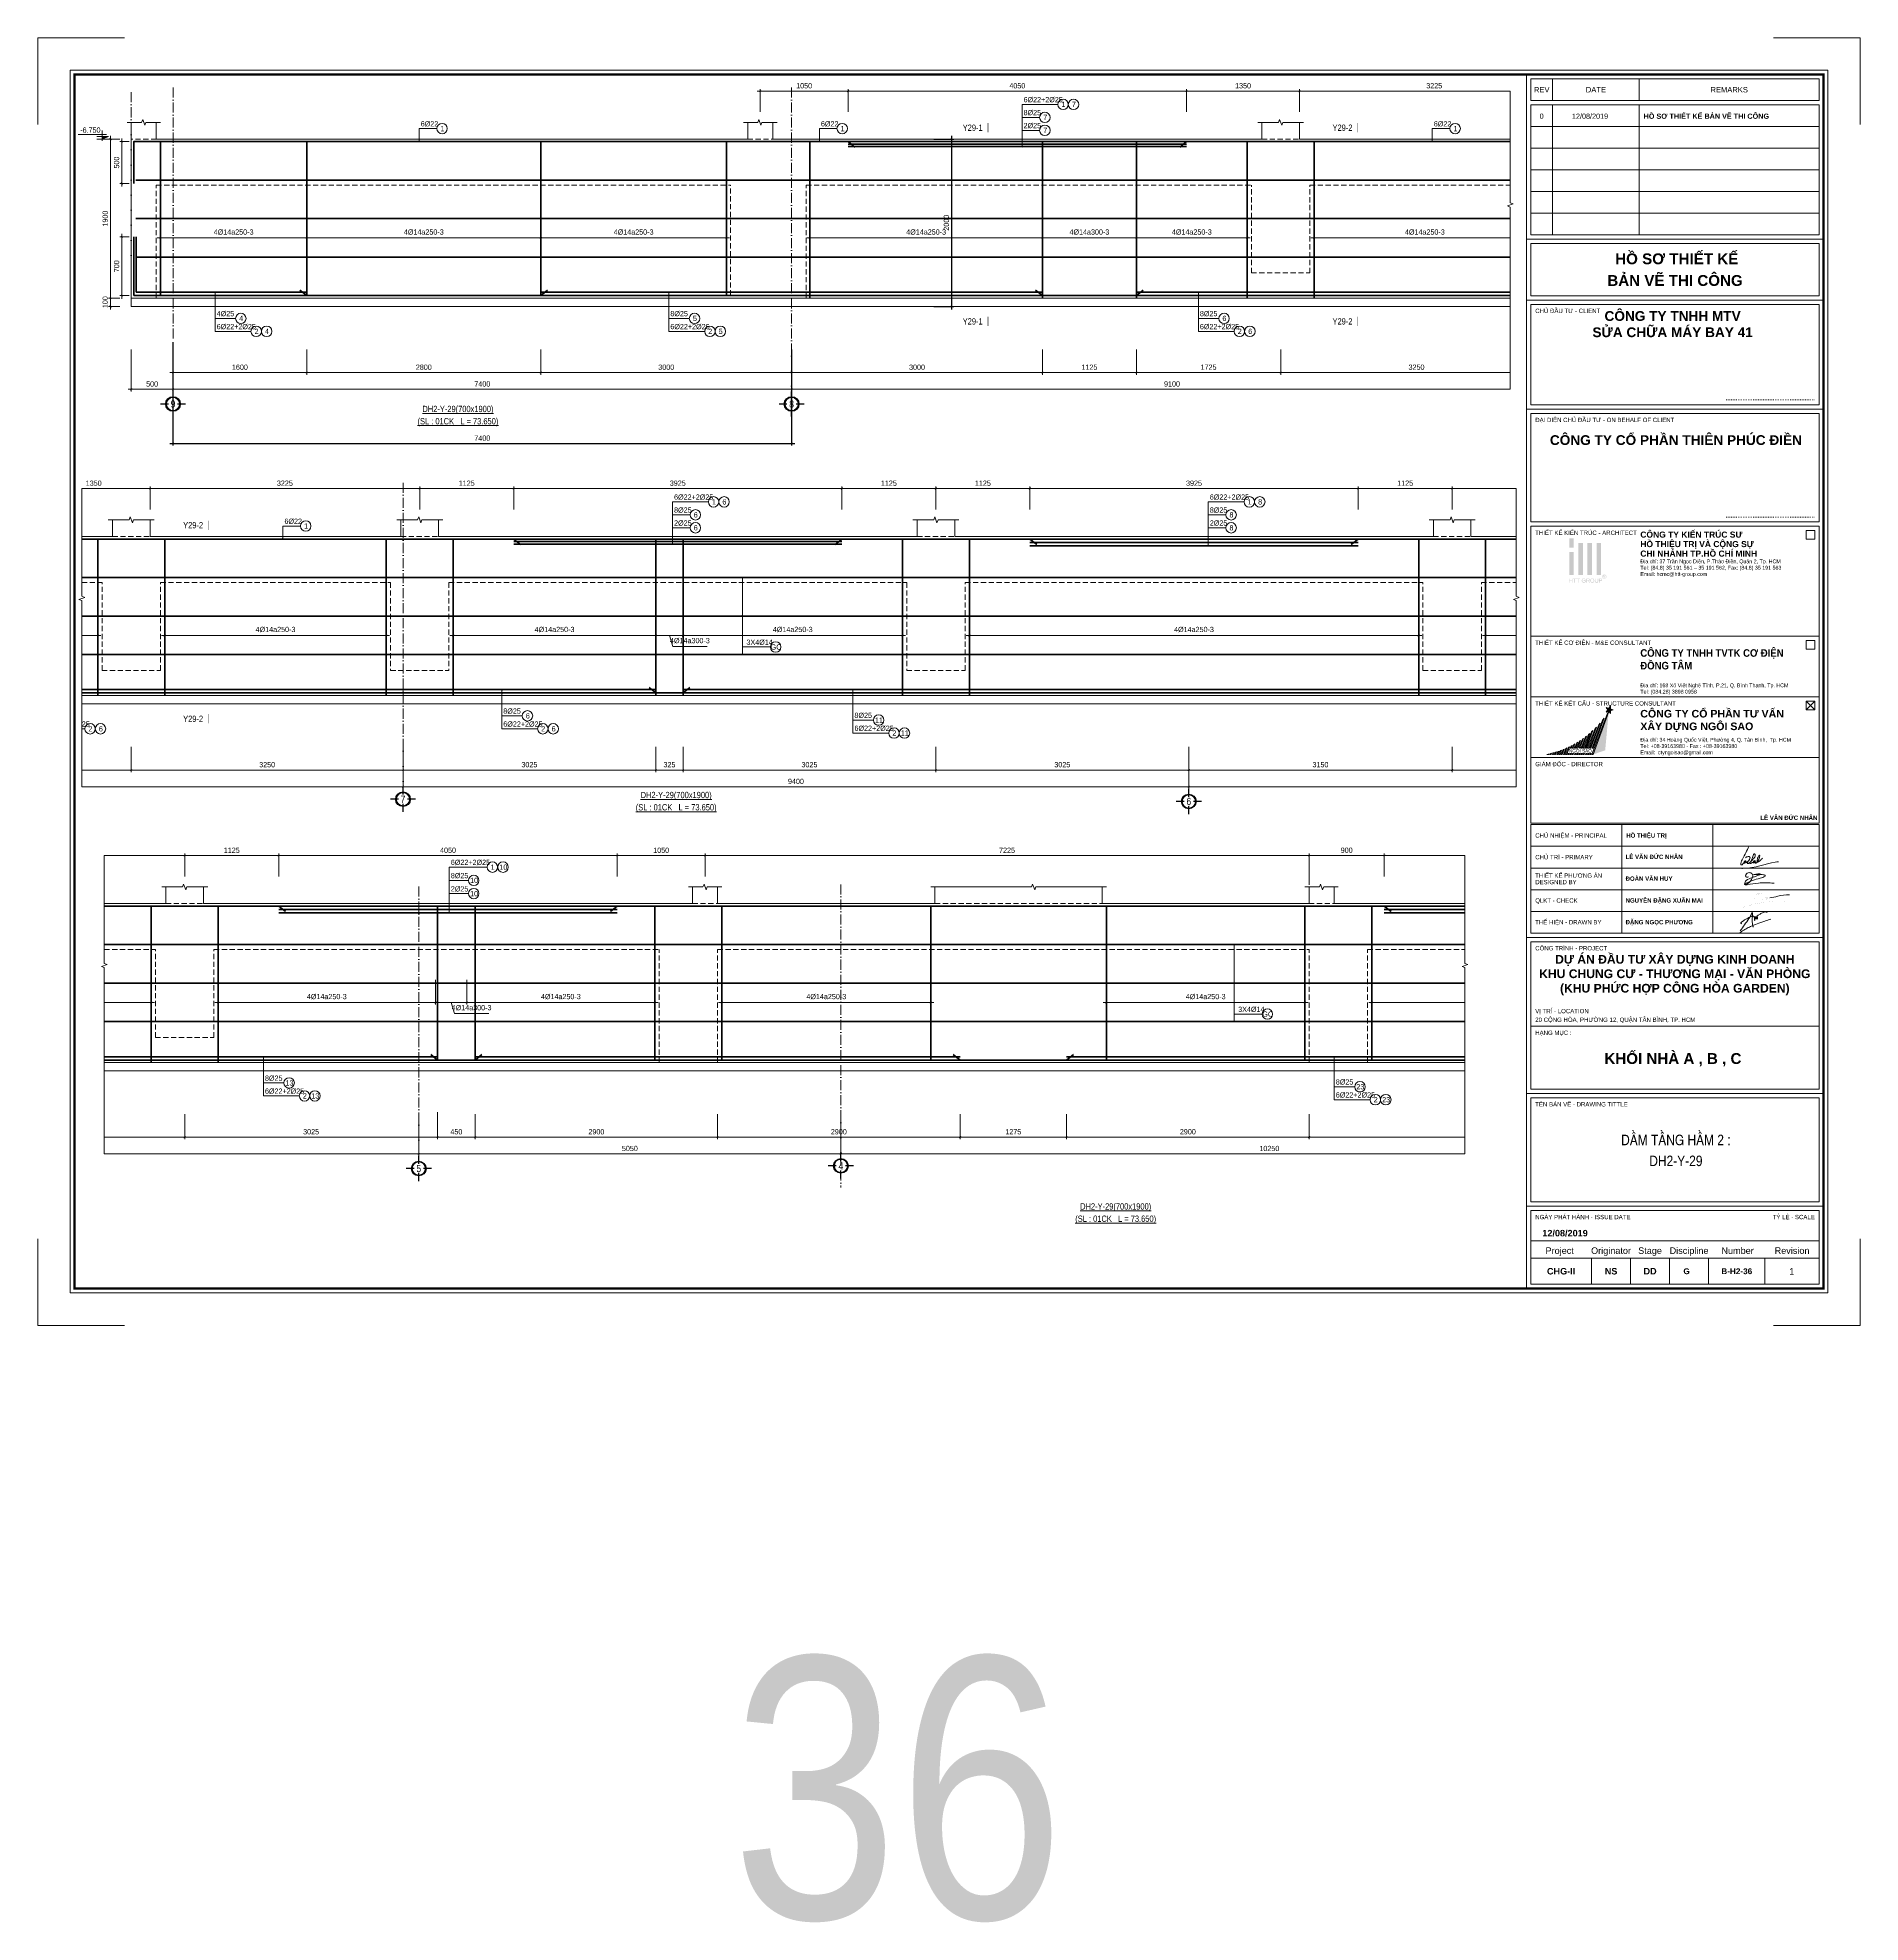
# Model space of a CAD drawing. Header units: millimetres. Extents: x 3014920 to 3563667, y -1638653 to -1356471.
# Drawn here: x 3367443 to 3389245, y -1628212 to -1605675 of the extents above; entities that cross this region are included whole.
import ezdxf
from ezdxf.enums import TextEntityAlignment as Align
from ezdxf.xclip import XClip

# ---------------------------------------------------------------- set-up
doc = ezdxf.new("R2010")
doc.units = ezdxf.units.MM
doc.header["$MEASUREMENT"] = 0
doc.header["$XCLIPFRAME"] = 0
doc.header["$PDMODE"] = 2
for name, pattern in [('6 TANG DIEN HINH 14-15$0$ACAD_ISO10W100', [18, 12, -3, 0, -3]), ('ACAD_ISO04W100', [30, 24, -3, 0, -3]), ('CENTER', [2, 1.25, -0.25, 0.25, -0.25]), ('HIDDEN', [0.375, 0.25, -0.125])]:
    doc.linetypes.add(name, pattern=pattern)
doc.layers.get('0').update_dxf_attribs({"lineweight": 9})
doc.layers.get('Defpoints').update_dxf_attribs({"color": 10, "lineweight": 0})
for name, color, linetype, lineweight in [('2', 2, 'Continuous', 20), ('CDAI', 21, 'Continuous', 40), ('CHG_XX_Khung ten$0$TEXT', 7, 'Continuous', 15), ('CHUNHO', 7, 'CENTER', 13), ('CHUTO', 51, 'Continuous', 15), ('CTHEP', 50, 'Continuous', 50), ('DBAO', 90, 'Continuous', 13), ('DGIONG', 130, 'Continuous', 13), ('HATCH', 154, 'Continuous', 9), ('KTH', 154, 'Continuous', 9), ('Net khuat', 8, 'HIDDEN', 13), ('TEXT', 7, 'Continuous', 15), ('TRUC', 251, 'ACAD_ISO04W100', 9)]:
    doc.layers.add(name, color=color, linetype=linetype, lineweight=lineweight)
doc.layers.add('8', color=8, linetype='Continuous')
doc.layers.add('CHG_XX_Khung ten$0$TKTC', color=1, linetype='Continuous')
doc.layers.add('CHG_XX_Khung ten$0$A1 BORDER$0$DGIONG', color=7, linetype='Continuous', lineweight=13, true_color=0x29ffff)
doc.layers.add('CHG_XX_Khung ten$0$A1 BORDER$0$STICK', color=7, linetype='Continuous', lineweight=9, true_color=0xe60000)
doc.styles.add('ArialB', font='arialbd.ttf')
doc.styles.add('CHG_XX_Khung ten$0$A1 BORDER$0$ARIAL', font='arial.ttf')
doc.styles.add('CHG_XX_Khung ten$0$A1 BORDER$0$Arial - Bold', font='arialbd.ttf', dxfattribs={"height": 2.5})
doc.styles.add('CHG_XX_Khung ten$0$A1 BORDER$0$Star-AvoBold', font='VAVOB_0.TTF')
doc.styles.add('CHG_XX_Khung ten$0$A1 BORDER$0$Title Block DD$0$ARIAL', font='arial.ttf')
doc.styles.add('CHG_XX_Khung ten$0$A1 BORDER$0$Title Block DD$0$Arial - Bold', font='arialbd.ttf', dxfattribs={"height": 2.5})
doc.styles.add('CHG_XX_Khung ten$0$arial', font='arial.ttf')
doc.styles.add('CHG_XX_Khung ten$0$Arial - Bold', font='arialbd.ttf')
doc.styles.add('CHG_XX_Khung ten$0$ArialB', font='arialbd.ttf')
doc.styles.add('CHG_XX_Khung ten$0$title block pccc$0$ARIAL', font='arial.ttf')
doc.styles.add('CHG_XX_Khung ten$0$title block pccc$0$Arial - Bold', font='arialbd.ttf', dxfattribs={"height": 2.5})
doc.styles.add('HELVECONDENSE', font='VHELVCN_0.TTF')
doc.styles.add('Star-HelCon', font='VHELVCN_0.TTF')
doc.styles.add('TTP-HelCon', font='VHELVCN_0.TTF')
doc.styles.add('VNI-HELVE-CONDENSE', font='VHELVCN_0.TTF')
doc.dimstyles.new('kc-25', dxfattribs={"dimtxt": 62.5, "dimasz": 20, "dimexe": 20, "dimexo": 50, "dimgap": 25, "dimtad": 3, "dimdec": 0, "dimzin": 0, "dimdsep": 46, "dimtxsty": 'VNI-HELVE-CONDENSE', "dimblk": 'DIM', "dimcen": 2.5, "dimclrd": 256, "dimclre": 154, "dimclrt": 7, "dimaunit": 1, "dimadec": 0, "dimazin": 0, "dimtfac": 1, "dimtdec": 0, "dimtix": 1, "dimtmove": 0, "dimatfit": 3, "dimldrblk": 'DOT', "dimfxl": 1, "dimtolj": 1, "dimtzin": 0, "dimarcsym": 0})
doc.dimstyles.new('TTP-25', dxfattribs={"dimscale": 25, "dimtxt": 2.5, "dimasz": 1, "dimexe": 1, "dimexo": 1, "dimgap": 0.09, "dimtad": 0, "dimdec": 4, "dimrnd": 1, "dimzin": 9, "dimdsep": 46, "dimtxsty": 'TTP-HelCon', "dimblk": 'ARCHTICK', "dimcen": 0.09, "dimdle": 1.5, "dimclrd": 256, "dimclre": 256, "dimclrt": 7, "dimadec": 0, "dimazin": 0, "dimtfac": 1, "dimtdec": 4, "dimtmove": 0, "dimatfit": 3, "dimldrblk": 'ARCHTICK', "dimfxl": 1, "dimtvp": 1, "dimtolj": 1, "dimtzin": 0, "dimarcsym": 0})

# ---------------------------------------------------------------- blocks, each defined once
blk = doc.blocks.new('_ArchTick')
at = {"color": 0, "linetype": 'ByBlock', "const_width": 0.15}
blk.add_lwpolyline([(-0.5, -0.5), (0.5, 0.5)], dxfattribs=at)
blk = doc.blocks.new('*D1666')
at = {"layer": 'Defpoints', "color": 0, "transparency": 16777216}
for p in [(9175, -884), (10925, -884), (10925, -1182)]:
    blk.add_point(p, dxfattribs=at)
at = {"layer": 'KTH', "lineweight": -2, "transparency": 16777216}
for p, q in [((9175, -909), (9175, -1207)), ((10925, -909), (10925, -1207)), ((9137, -1182), (10962, -1182))]:
    blk.add_line(p, q, dxfattribs=at)
at = {"layer": 'KTH', "lineweight": -2, "transparency": 16777216, "xscale": 25, "yscale": 25, "zscale": 25, "rotation": 180}
blk.add_blockref('_ArchTick', (9175, -1182), dxfattribs=at)
at = {"layer": 'KTH', "lineweight": -2, "transparency": 16777216, "xscale": 25, "yscale": 25, "zscale": 25}
blk.add_blockref('_ArchTick', (10925, -1182), dxfattribs=at)
at = {"layer": 'KTH', "color": 7, "transparency": 16777216, "insert": (10050, -1112), "char_height": 62.5, "attachment_point": 5, "style": 'TTP-HelCon'}
blk.add_mtext('\\A1;4Þ14a250-3', dxfattribs=at)
blk = doc.blocks.new('CODE')
at = {"layer": 'DBAO'}
for p, q in [((-63, 0), (-138, 30)), ((-138, 30), (0, 30)), ((-138, 0), (0, 0)), ((-113, 55), (224, 55)), ((-63, -20), (-63, 105))]:
    blk.add_line(p, q, dxfattribs=at)
at = {"layer": 'HATCH', "color": 1}
blk.add_solid([(-63, 0), (-138, 30), (-63, 30)], dxfattribs=at)
blk = doc.blocks.new('*D1667')
at = {"layer": 'Defpoints', "color": 0, "transparency": 16777216}
for p in [(22575, -2491), (25825, -2491), (22575, -2792)]:
    blk.add_point(p, dxfattribs=at)
at = {"layer": 'KTH', "lineweight": -2, "transparency": 16777216}
for p, q in [((22575, -2516), (22575, -2817)), ((25825, -2516), (25825, -2817)), ((25862, -2792), (22537, -2792))]:
    blk.add_line(p, q, dxfattribs=at)
at = {"layer": 'KTH', "lineweight": -2, "transparency": 16777216, "xscale": 25, "yscale": 25, "zscale": 25, "rotation": 180}
blk.add_blockref('_ArchTick', (22575, -2792), dxfattribs=at)
at = {"layer": 'KTH', "lineweight": -2, "transparency": 16777216, "xscale": 25, "yscale": 25, "zscale": 25}
blk.add_blockref('_ArchTick', (25825, -2792), dxfattribs=at)
at = {"layer": 'KTH', "color": 7, "transparency": 16777216, "insert": (24200, -2728), "char_height": 62.5, "attachment_point": 5, "style": 'TTP-HelCon'}
blk.add_mtext('\\A1;3250', dxfattribs=at)
blk = doc.blocks.new('dau truc')
blk.add_circle((0, 0), 180)
at = {"layer": '8'}
for p, q in [((0, 127), (0, 345)), ((-127, 0), (-345, 0)), ((0, -345), (0, -127)), ((345, 0), (127, 0))]:
    blk.add_line(p, q, dxfattribs=at)
blk.add_circle((0, 0), 200, dxfattribs=at)
at = {"layer": 'TEXT', "style": 'HELVECONDENSE'}
blk.add_attdef('A', text='', height=233, dxfattribs=at).set_placement((0, 0), align=Align.MIDDLE)
blk = doc.blocks.new('*D1668')
at = {"layer": 'Defpoints', "color": 0, "transparency": 16777216}
for p in [(16725, -2491), (19725, -2491), (16725, -2792)]:
    blk.add_point(p, dxfattribs=at)
at = {"layer": 'KTH', "lineweight": -2, "transparency": 16777216}
for p, q in [((16725, -2516), (16725, -2817)), ((19725, -2516), (19725, -2817)), ((19762, -2792), (16687, -2792))]:
    blk.add_line(p, q, dxfattribs=at)
at = {"layer": 'KTH', "lineweight": -2, "transparency": 16777216, "xscale": 25, "yscale": 25, "zscale": 25, "rotation": 180}
blk.add_blockref('_ArchTick', (16725, -2792), dxfattribs=at)
at = {"layer": 'KTH', "lineweight": -2, "transparency": 16777216, "xscale": 25, "yscale": 25, "zscale": 25}
blk.add_blockref('_ArchTick', (19725, -2792), dxfattribs=at)
at = {"layer": 'KTH', "color": 7, "transparency": 16777216, "insert": (18225, -2728), "char_height": 62.5, "attachment_point": 5, "style": 'TTP-HelCon'}
blk.add_mtext('\\A1;3000', dxfattribs=at)
blk = doc.blocks.new('*D1669')
at = {"layer": 'Defpoints', "color": 0, "transparency": 16777216}
for p in [(16350, 574), (16350, 300), (17400, 300)]:
    blk.add_point(p, dxfattribs=at)
at = {"layer": 'KTH', "lineweight": -2, "transparency": 16777216}
for p, q in [((17437, 574), (16312, 574)), ((16350, 325), (16350, 599)), ((17400, 325), (17400, 599))]:
    blk.add_line(p, q, dxfattribs=at)
at = {"layer": 'KTH', "lineweight": -2, "transparency": 16777216, "xscale": 25, "yscale": 25, "zscale": 25, "rotation": 180}
blk.add_blockref('_ArchTick', (16350, 574), dxfattribs=at)
at = {"layer": 'KTH', "lineweight": -2, "transparency": 16777216, "xscale": 25, "yscale": 25, "zscale": 25}
blk.add_blockref('_ArchTick', (17400, 574), dxfattribs=at)
at = {"layer": 'KTH', "color": 7, "transparency": 16777216, "insert": (16875, 638), "char_height": 62.5, "attachment_point": 5, "style": 'TTP-HelCon'}
blk.add_mtext('\\A1;1050', dxfattribs=at)
blk = doc.blocks.new('*D1670')
at = {"layer": 'Defpoints', "color": 0, "transparency": 16777216}
for p in [(26025, 574), (22800, 300), (26025, 300)]:
    blk.add_point(p, dxfattribs=at)
at = {"layer": 'KTH', "lineweight": -2, "transparency": 16777216}
for p, q in [((22762, 574), (26062, 574)), ((22800, 325), (22800, 599)), ((26025, 325), (26025, 599))]:
    blk.add_line(p, q, dxfattribs=at)
at = {"layer": 'KTH', "lineweight": -2, "transparency": 16777216, "xscale": 25, "yscale": 25, "zscale": 25, "rotation": 180}
blk.add_blockref('_ArchTick', (22800, 574), dxfattribs=at)
at = {"layer": 'KTH', "lineweight": -2, "transparency": 16777216, "xscale": 25, "yscale": 25, "zscale": 25}
blk.add_blockref('_ArchTick', (26025, 574), dxfattribs=at)
at = {"layer": 'KTH', "color": 7, "transparency": 16777216, "insert": (24412, 638), "char_height": 62.5, "attachment_point": 5, "style": 'TTP-HelCon'}
blk.add_mtext('\\A1;3225', dxfattribs=at)
blk = doc.blocks.new('*D1671')
at = {"layer": 'Defpoints', "color": 0, "transparency": 16777216}
for p in [(9325, -2491), (10925, -2491), (9325, -2792)]:
    blk.add_point(p, dxfattribs=at)
at = {"layer": 'KTH', "lineweight": -2, "transparency": 16777216}
for p, q in [((9325, -2516), (9325, -2817)), ((10925, -2516), (10925, -2817)), ((10962, -2792), (9287, -2792))]:
    blk.add_line(p, q, dxfattribs=at)
at = {"layer": 'KTH', "lineweight": -2, "transparency": 16777216, "xscale": 25, "yscale": 25, "zscale": 25, "rotation": 180}
blk.add_blockref('_ArchTick', (9325, -2792), dxfattribs=at)
at = {"layer": 'KTH', "lineweight": -2, "transparency": 16777216, "xscale": 25, "yscale": 25, "zscale": 25}
blk.add_blockref('_ArchTick', (10925, -2792), dxfattribs=at)
at = {"layer": 'KTH', "color": 7, "transparency": 16777216, "insert": (10125, -2728), "char_height": 62.5, "attachment_point": 5, "style": 'TTP-HelCon'}
blk.add_mtext('\\A1;1600', dxfattribs=at)
blk = doc.blocks.new('*D1672')
at = {"layer": 'Defpoints', "color": 0, "transparency": 16777216}
for p in [(10925, -2491), (13725, -2491), (10925, -2792)]:
    blk.add_point(p, dxfattribs=at)
at = {"layer": 'KTH', "lineweight": -2, "transparency": 16777216}
for p, q in [((10925, -2516), (10925, -2817)), ((13725, -2516), (13725, -2817)), ((13762, -2792), (10887, -2792))]:
    blk.add_line(p, q, dxfattribs=at)
at = {"layer": 'KTH', "lineweight": -2, "transparency": 16777216, "xscale": 25, "yscale": 25, "zscale": 25, "rotation": 180}
blk.add_blockref('_ArchTick', (10925, -2792), dxfattribs=at)
at = {"layer": 'KTH', "lineweight": -2, "transparency": 16777216, "xscale": 25, "yscale": 25, "zscale": 25}
blk.add_blockref('_ArchTick', (13725, -2792), dxfattribs=at)
at = {"layer": 'KTH', "color": 7, "transparency": 16777216, "insert": (12325, -2728), "char_height": 62.5, "attachment_point": 5, "style": 'TTP-HelCon'}
blk.add_mtext('\\A1;2800', dxfattribs=at)
blk = doc.blocks.new('*D1673')
at = {"layer": 'Defpoints', "color": 0, "transparency": 16777216}
for p in [(8825, -2491), (9325, -2491), (9325, -2992)]:
    blk.add_point(p, dxfattribs=at)
at = {"layer": 'KTH', "lineweight": -2, "transparency": 16777216}
for p, q in [((8825, -2516), (8825, -3017)), ((9325, -2516), (9325, -3017)), ((8787, -2992), (9362, -2992))]:
    blk.add_line(p, q, dxfattribs=at)
at = {"layer": 'KTH', "lineweight": -2, "transparency": 16777216, "xscale": 25, "yscale": 25, "zscale": 25, "rotation": 180}
blk.add_blockref('_ArchTick', (8825, -2992), dxfattribs=at)
at = {"layer": 'KTH', "lineweight": -2, "transparency": 16777216, "xscale": 25, "yscale": 25, "zscale": 25}
blk.add_blockref('_ArchTick', (9325, -2992), dxfattribs=at)
at = {"layer": 'KTH', "color": 7, "transparency": 16777216, "insert": (9075, -2928), "char_height": 62.5, "attachment_point": 5, "style": 'TTP-HelCon'}
blk.add_mtext('\\A1;500', dxfattribs=at)
blk = doc.blocks.new('*D1674')
at = {"layer": 'Defpoints', "color": 0, "transparency": 16777216}
for p in [(26025, 574), (26025, 300), (27150, 300)]:
    blk.add_point(p, dxfattribs=at)
at = {"layer": 'KTH', "lineweight": -2, "transparency": 16777216}
for p, q in [((27187, 574), (25987, 574)), ((26025, 325), (26025, 599)), ((27150, 325), (27150, 599))]:
    blk.add_line(p, q, dxfattribs=at)
at = {"layer": 'KTH', "lineweight": -2, "transparency": 16777216, "xscale": 25, "yscale": 25, "zscale": 25, "rotation": 180}
blk.add_blockref('_ArchTick', (26025, 574), dxfattribs=at)
at = {"layer": 'KTH', "lineweight": -2, "transparency": 16777216, "xscale": 25, "yscale": 25, "zscale": 25}
blk.add_blockref('_ArchTick', (27150, 574), dxfattribs=at)
at = {"layer": 'KTH', "color": 7, "transparency": 16777216, "insert": (26587, 638), "char_height": 62.5, "attachment_point": 5, "style": 'TTP-HelCon'}
blk.add_mtext('\\A1;1125', dxfattribs=at)
blk = doc.blocks.new('*D1675')
at = {"layer": 'Defpoints', "color": 0, "transparency": 16777216}
for p in [(32200, 574), (32200, 300), (33325, 300)]:
    blk.add_point(p, dxfattribs=at)
at = {"layer": 'KTH', "lineweight": -2, "transparency": 16777216}
for p, q in [((33362, 574), (32162, 574)), ((32200, 325), (32200, 599)), ((33325, 325), (33325, 599))]:
    blk.add_line(p, q, dxfattribs=at)
at = {"layer": 'KTH', "lineweight": -2, "transparency": 16777216, "xscale": 25, "yscale": 25, "zscale": 25, "rotation": 180}
blk.add_blockref('_ArchTick', (32200, 574), dxfattribs=at)
at = {"layer": 'KTH', "lineweight": -2, "transparency": 16777216, "xscale": 25, "yscale": 25, "zscale": 25}
blk.add_blockref('_ArchTick', (33325, 574), dxfattribs=at)
at = {"layer": 'KTH', "color": 7, "transparency": 16777216, "insert": (32762, 638), "char_height": 62.5, "attachment_point": 5, "style": 'TTP-HelCon'}
blk.add_mtext('\\A1;1125', dxfattribs=at)
blk = doc.blocks.new('*D1642')
at = {"layer": 'Defpoints', "color": 0, "transparency": 16777216}
for p in [(28850, -2491), (29175, -2491), (28850, -2792)]:
    blk.add_point(p, dxfattribs=at)
at = {"layer": 'KTH', "lineweight": -2, "transparency": 16777216}
for p, q in [((28850, -2516), (28850, -2817)), ((29175, -2516), (29175, -2817)), ((29212, -2792), (28812, -2792))]:
    blk.add_line(p, q, dxfattribs=at)
at = {"layer": 'KTH', "lineweight": -2, "transparency": 16777216, "xscale": 25, "yscale": 25, "zscale": 25, "rotation": 180}
blk.add_blockref('_ArchTick', (28850, -2792), dxfattribs=at)
at = {"layer": 'KTH', "lineweight": -2, "transparency": 16777216, "xscale": 25, "yscale": 25, "zscale": 25}
blk.add_blockref('_ArchTick', (29175, -2792), dxfattribs=at)
at = {"layer": 'KTH', "color": 7, "transparency": 16777216, "insert": (29012, -2728), "char_height": 62.5, "attachment_point": 5, "style": 'TTP-HelCon'}
blk.add_mtext('\\A1;325', dxfattribs=at)
blk = doc.blocks.new('*D1643')
at = {"layer": 'Defpoints', "color": 0, "transparency": 16777216}
for p in [(32200, 574), (31075, 300), (32200, 300)]:
    blk.add_point(p, dxfattribs=at)
at = {"layer": 'KTH', "lineweight": -2, "transparency": 16777216}
for p, q in [((31037, 574), (32237, 574)), ((31075, 325), (31075, 599)), ((32200, 325), (32200, 599))]:
    blk.add_line(p, q, dxfattribs=at)
at = {"layer": 'KTH', "lineweight": -2, "transparency": 16777216, "xscale": 25, "yscale": 25, "zscale": 25, "rotation": 180}
blk.add_blockref('_ArchTick', (31075, 574), dxfattribs=at)
at = {"layer": 'KTH', "lineweight": -2, "transparency": 16777216, "xscale": 25, "yscale": 25, "zscale": 25}
blk.add_blockref('_ArchTick', (32200, 574), dxfattribs=at)
at = {"layer": 'KTH', "color": 7, "transparency": 16777216, "insert": (31637, 638), "char_height": 62.5, "attachment_point": 5, "style": 'TTP-HelCon'}
blk.add_mtext('\\A1;1125', dxfattribs=at)
blk = doc.blocks.new('*D1644')
at = {"layer": 'Defpoints', "color": 0, "transparency": 16777216}
for p in [(35225, -2491), (44625, -2491), (35225, -2992)]:
    blk.add_point(p, dxfattribs=at)
at = {"layer": 'KTH', "lineweight": -2, "transparency": 16777216}
for p, q in [((35225, -2516), (35225, -3017)), ((44625, -2516), (44625, -3017)), ((44662, -2992), (35187, -2992))]:
    blk.add_line(p, q, dxfattribs=at)
at = {"layer": 'KTH', "lineweight": -2, "transparency": 16777216, "xscale": 25, "yscale": 25, "zscale": 25, "rotation": 180}
blk.add_blockref('_ArchTick', (35225, -2992), dxfattribs=at)
at = {"layer": 'KTH', "lineweight": -2, "transparency": 16777216, "xscale": 25, "yscale": 25, "zscale": 25}
blk.add_blockref('_ArchTick', (44625, -2992), dxfattribs=at)
at = {"layer": 'KTH', "color": 7, "transparency": 16777216, "insert": (39925, -2928), "char_height": 62.5, "attachment_point": 5, "style": 'TTP-HelCon'}
blk.add_mtext('\\A1;9400', dxfattribs=at)
blk = doc.blocks.new('*D1645')
at = {"layer": 'Defpoints', "color": 0, "transparency": 16777216}
for p in [(19725, -2491), (20850, -2491), (20850, -2792)]:
    blk.add_point(p, dxfattribs=at)
at = {"layer": 'KTH', "lineweight": -2, "transparency": 16777216}
for p, q in [((19725, -2516), (19725, -2817)), ((20850, -2516), (20850, -2817)), ((19687, -2792), (20887, -2792))]:
    blk.add_line(p, q, dxfattribs=at)
at = {"layer": 'KTH', "lineweight": -2, "transparency": 16777216, "xscale": 25, "yscale": 25, "zscale": 25, "rotation": 180}
blk.add_blockref('_ArchTick', (19725, -2792), dxfattribs=at)
at = {"layer": 'KTH', "lineweight": -2, "transparency": 16777216, "xscale": 25, "yscale": 25, "zscale": 25}
blk.add_blockref('_ArchTick', (20850, -2792), dxfattribs=at)
at = {"layer": 'KTH', "color": 7, "transparency": 16777216, "insert": (20287, -2728), "char_height": 62.5, "attachment_point": 5, "style": 'TTP-HelCon'}
blk.add_mtext('\\A1;1125', dxfattribs=at)
blk = doc.blocks.new('*D1646')
at = {"layer": 'Defpoints', "color": 0, "transparency": 16777216}
for p in [(20850, -2491), (22575, -2491), (22575, -2792)]:
    blk.add_point(p, dxfattribs=at)
at = {"layer": 'KTH', "lineweight": -2, "transparency": 16777216}
for p, q in [((20850, -2516), (20850, -2817)), ((22575, -2516), (22575, -2817)), ((20812, -2792), (22612, -2792))]:
    blk.add_line(p, q, dxfattribs=at)
at = {"layer": 'KTH', "lineweight": -2, "transparency": 16777216, "xscale": 25, "yscale": 25, "zscale": 25, "rotation": 180}
blk.add_blockref('_ArchTick', (20850, -2792), dxfattribs=at)
at = {"layer": 'KTH', "lineweight": -2, "transparency": 16777216, "xscale": 25, "yscale": 25, "zscale": 25}
blk.add_blockref('_ArchTick', (22575, -2792), dxfattribs=at)
at = {"layer": 'KTH', "color": 7, "transparency": 16777216, "insert": (21712, -2728), "char_height": 62.5, "attachment_point": 5, "style": 'TTP-HelCon'}
blk.add_mtext('\\A1;1725', dxfattribs=at)
blk = doc.blocks.new('*D1647')
at = {"layer": 'Defpoints', "color": 0, "transparency": 16777216}
for p in [(25825, -2491), (28850, -2491), (28850, -2792)]:
    blk.add_point(p, dxfattribs=at)
at = {"layer": 'KTH', "lineweight": -2, "transparency": 16777216}
for p, q in [((25825, -2516), (25825, -2817)), ((28850, -2516), (28850, -2817)), ((25787, -2792), (28887, -2792))]:
    blk.add_line(p, q, dxfattribs=at)
at = {"layer": 'KTH', "lineweight": -2, "transparency": 16777216, "xscale": 25, "yscale": 25, "zscale": 25, "rotation": 180}
blk.add_blockref('_ArchTick', (25825, -2792), dxfattribs=at)
at = {"layer": 'KTH', "lineweight": -2, "transparency": 16777216, "xscale": 25, "yscale": 25, "zscale": 25}
blk.add_blockref('_ArchTick', (28850, -2792), dxfattribs=at)
at = {"layer": 'KTH', "color": 7, "transparency": 16777216, "insert": (27337, -2728), "char_height": 62.5, "attachment_point": 5, "style": 'TTP-HelCon'}
blk.add_mtext('\\A1;3025', dxfattribs=at)
blk = doc.blocks.new('*D1648')
at = {"layer": 'Defpoints', "color": 0, "transparency": 16777216}
for p in [(38375, 574), (37250, 300), (38375, 300)]:
    blk.add_point(p, dxfattribs=at)
at = {"layer": 'KTH', "lineweight": -2, "transparency": 16777216}
for p, q in [((37212, 574), (38413, 574)), ((37250, 325), (37250, 599)), ((38375, 325), (38375, 599))]:
    blk.add_line(p, q, dxfattribs=at)
at = {"layer": 'KTH', "lineweight": -2, "transparency": 16777216, "xscale": 25, "yscale": 25, "zscale": 25, "rotation": 180}
blk.add_blockref('_ArchTick', (37250, 574), dxfattribs=at)
at = {"layer": 'KTH', "lineweight": -2, "transparency": 16777216, "xscale": 25, "yscale": 25, "zscale": 25}
blk.add_blockref('_ArchTick', (38375, 574), dxfattribs=at)
at = {"layer": 'KTH', "color": 7, "transparency": 16777216, "insert": (37813, 638), "char_height": 62.5, "attachment_point": 5, "style": 'TTP-HelCon'}
blk.add_mtext('\\A1;1125', dxfattribs=at)
blk = doc.blocks.new('*D1649')
at = {"layer": 'Defpoints', "color": 0, "transparency": 16777216}
for p in [(33325, 574), (33325, 300), (37250, 300)]:
    blk.add_point(p, dxfattribs=at)
at = {"layer": 'KTH', "lineweight": -2, "transparency": 16777216}
for p, q in [((37287, 574), (33287, 574)), ((33325, 325), (33325, 599)), ((37250, 325), (37250, 599))]:
    blk.add_line(p, q, dxfattribs=at)
at = {"layer": 'KTH', "lineweight": -2, "transparency": 16777216, "xscale": 25, "yscale": 25, "zscale": 25, "rotation": 180}
blk.add_blockref('_ArchTick', (33325, 574), dxfattribs=at)
at = {"layer": 'KTH', "lineweight": -2, "transparency": 16777216, "xscale": 25, "yscale": 25, "zscale": 25}
blk.add_blockref('_ArchTick', (37250, 574), dxfattribs=at)
at = {"layer": 'KTH', "color": 7, "transparency": 16777216, "insert": (35287, 638), "char_height": 62.5, "attachment_point": 5, "style": 'TTP-HelCon'}
blk.add_mtext('\\A1;3925', dxfattribs=at)
blk = doc.blocks.new('*D1650')
at = {"layer": 'Defpoints', "color": 0, "transparency": 16777216}
for p in [(41825, 574), (38375, 300), (41825, 300)]:
    blk.add_point(p, dxfattribs=at)
at = {"layer": 'KTH', "lineweight": -2, "transparency": 16777216}
for p, q in [((38338, 574), (41862, 574)), ((38375, 325), (38375, 599)), ((41825, 325), (41825, 599))]:
    blk.add_line(p, q, dxfattribs=at)
at = {"layer": 'KTH', "lineweight": -2, "transparency": 16777216, "xscale": 25, "yscale": 25, "zscale": 25, "rotation": 180}
blk.add_blockref('_ArchTick', (38375, 574), dxfattribs=at)
at = {"layer": 'KTH', "lineweight": -2, "transparency": 16777216, "xscale": 25, "yscale": 25, "zscale": 25}
blk.add_blockref('_ArchTick', (41825, 574), dxfattribs=at)
at = {"layer": 'KTH', "color": 7, "transparency": 16777216, "insert": (40100, 638), "char_height": 62.5, "attachment_point": 5, "style": 'TTP-HelCon'}
blk.add_mtext('\\A1;3450', dxfattribs=at)
blk = doc.blocks.new('*D1651')
at = {"layer": 'Defpoints', "color": 0, "transparency": 16777216}
for p in [(41825, 574), (41825, 300), (42950, 300)]:
    blk.add_point(p, dxfattribs=at)
at = {"layer": 'KTH', "lineweight": -2, "transparency": 16777216}
for p, q in [((42988, 574), (41787, 574)), ((41825, 325), (41825, 599)), ((42950, 325), (42950, 599))]:
    blk.add_line(p, q, dxfattribs=at)
at = {"layer": 'KTH', "lineweight": -2, "transparency": 16777216, "xscale": 25, "yscale": 25, "zscale": 25, "rotation": 180}
blk.add_blockref('_ArchTick', (41825, 574), dxfattribs=at)
at = {"layer": 'KTH', "lineweight": -2, "transparency": 16777216, "xscale": 25, "yscale": 25, "zscale": 25}
blk.add_blockref('_ArchTick', (42950, 574), dxfattribs=at)
at = {"layer": 'KTH', "color": 7, "transparency": 16777216, "insert": (42388, 638), "char_height": 62.5, "attachment_point": 5, "style": 'TTP-HelCon'}
blk.add_mtext('\\A1;1125', dxfattribs=at)
blk = doc.blocks.new('*D1652')
at = {"layer": 'Defpoints', "color": 0, "transparency": 16777216}
for p in [(48050, 574), (47000, 300), (48050, 300)]:
    blk.add_point(p, dxfattribs=at)
at = {"layer": 'KTH', "lineweight": -2, "transparency": 16777216}
for p, q in [((46962, 574), (48087, 574)), ((47000, 325), (47000, 599)), ((48050, 325), (48050, 599))]:
    blk.add_line(p, q, dxfattribs=at)
at = {"layer": 'KTH', "lineweight": -2, "transparency": 16777216, "xscale": 25, "yscale": 25, "zscale": 25, "rotation": 180}
blk.add_blockref('_ArchTick', (47000, 574), dxfattribs=at)
at = {"layer": 'KTH', "lineweight": -2, "transparency": 16777216, "xscale": 25, "yscale": 25, "zscale": 25}
blk.add_blockref('_ArchTick', (48050, 574), dxfattribs=at)
at = {"layer": 'KTH', "color": 7, "transparency": 16777216, "insert": (47525, 638), "char_height": 62.5, "attachment_point": 5, "style": 'TTP-HelCon'}
blk.add_mtext('\\A1;1050', dxfattribs=at)
blk = doc.blocks.new('*D1653')
at = {"layer": 'Defpoints', "color": 0, "transparency": 16777216}
for p in [(42950, 574), (42950, 300), (47000, 300)]:
    blk.add_point(p, dxfattribs=at)
at = {"layer": 'KTH', "lineweight": -2, "transparency": 16777216}
for p, q in [((47037, 574), (42913, 574)), ((42950, 325), (42950, 599)), ((47000, 325), (47000, 599))]:
    blk.add_line(p, q, dxfattribs=at)
at = {"layer": 'KTH', "lineweight": -2, "transparency": 16777216, "xscale": 25, "yscale": 25, "zscale": 25, "rotation": 180}
blk.add_blockref('_ArchTick', (42950, 574), dxfattribs=at)
at = {"layer": 'KTH', "lineweight": -2, "transparency": 16777216, "xscale": 25, "yscale": 25, "zscale": 25}
blk.add_blockref('_ArchTick', (47000, 574), dxfattribs=at)
at = {"layer": 'KTH', "color": 7, "transparency": 16777216, "insert": (44975, 638), "char_height": 62.5, "attachment_point": 5, "style": 'TTP-HelCon'}
blk.add_mtext('\\A1;4050', dxfattribs=at)
blk = doc.blocks.new('*D1654')
at = {"layer": 'Defpoints', "color": 0, "transparency": 16777216}
for p in [(35225, -2491), (38375, -2491), (38375, -2792)]:
    blk.add_point(p, dxfattribs=at)
at = {"layer": 'KTH', "lineweight": -2, "transparency": 16777216}
for p, q in [((35225, -2516), (35225, -2817)), ((38375, -2516), (38375, -2817)), ((35187, -2792), (38412, -2792))]:
    blk.add_line(p, q, dxfattribs=at)
at = {"layer": 'KTH', "lineweight": -2, "transparency": 16777216, "xscale": 25, "yscale": 25, "zscale": 25, "rotation": 180}
blk.add_blockref('_ArchTick', (35225, -2792), dxfattribs=at)
at = {"layer": 'KTH', "lineweight": -2, "transparency": 16777216, "xscale": 25, "yscale": 25, "zscale": 25}
blk.add_blockref('_ArchTick', (38375, -2792), dxfattribs=at)
at = {"layer": 'KTH', "color": 7, "transparency": 16777216, "insert": (36800, -2728), "char_height": 62.5, "attachment_point": 5, "style": 'TTP-HelCon'}
blk.add_mtext('\\A1;3150', dxfattribs=at)
blk = doc.blocks.new('*D1655')
at = {"layer": 'Defpoints', "color": 0, "transparency": 16777216}
for p in [(38375, -2491), (41825, -2491), (41825, -2792)]:
    blk.add_point(p, dxfattribs=at)
at = {"layer": 'KTH', "lineweight": -2, "transparency": 16777216}
for p, q in [((38375, -2516), (38375, -2817)), ((41825, -2516), (41825, -2817)), ((38337, -2792), (41862, -2792))]:
    blk.add_line(p, q, dxfattribs=at)
at = {"layer": 'KTH', "lineweight": -2, "transparency": 16777216, "xscale": 25, "yscale": 25, "zscale": 25, "rotation": 180}
blk.add_blockref('_ArchTick', (38375, -2792), dxfattribs=at)
at = {"layer": 'KTH', "lineweight": -2, "transparency": 16777216, "xscale": 25, "yscale": 25, "zscale": 25}
blk.add_blockref('_ArchTick', (41825, -2792), dxfattribs=at)
at = {"layer": 'KTH', "color": 7, "transparency": 16777216, "insert": (40100, -2728), "char_height": 62.5, "attachment_point": 5, "style": 'TTP-HelCon'}
blk.add_mtext('\\A1;3450', dxfattribs=at)
blk = doc.blocks.new('*D1656')
at = {"layer": 'Defpoints', "color": 0, "transparency": 16777216}
for p in [(45300, -2491), (48200, -2491), (45300, -2792)]:
    blk.add_point(p, dxfattribs=at)
at = {"layer": 'KTH', "lineweight": -2, "transparency": 16777216}
for p, q in [((45300, -2516), (45300, -2817)), ((48200, -2516), (48200, -2817)), ((48237, -2792), (45262, -2792))]:
    blk.add_line(p, q, dxfattribs=at)
at = {"layer": 'KTH', "lineweight": -2, "transparency": 16777216, "xscale": 25, "yscale": 25, "zscale": 25, "rotation": 180}
blk.add_blockref('_ArchTick', (45300, -2792), dxfattribs=at)
at = {"layer": 'KTH', "lineweight": -2, "transparency": 16777216, "xscale": 25, "yscale": 25, "zscale": 25}
blk.add_blockref('_ArchTick', (48200, -2792), dxfattribs=at)
at = {"layer": 'KTH', "color": 7, "transparency": 16777216, "insert": (46750, -2728), "char_height": 62.5, "attachment_point": 5, "style": 'TTP-HelCon'}
blk.add_mtext('\\A1;2900', dxfattribs=at)
blk = doc.blocks.new('*D1657')
at = {"layer": 'Defpoints', "color": 0, "transparency": 16777216}
for p in [(44850, -2468), (41825, -2491), (44850, -2792)]:
    blk.add_point(p, dxfattribs=at)
at = {"layer": 'KTH', "lineweight": -2, "transparency": 16777216}
for p, q in [((41825, -2516), (41825, -2817)), ((44850, -2493), (44850, -2817)), ((41787, -2792), (44887, -2792))]:
    blk.add_line(p, q, dxfattribs=at)
at = {"layer": 'KTH', "lineweight": -2, "transparency": 16777216, "xscale": 25, "yscale": 25, "zscale": 25, "rotation": 180}
blk.add_blockref('_ArchTick', (41825, -2792), dxfattribs=at)
at = {"layer": 'KTH', "lineweight": -2, "transparency": 16777216, "xscale": 25, "yscale": 25, "zscale": 25}
blk.add_blockref('_ArchTick', (44850, -2792), dxfattribs=at)
at = {"layer": 'KTH', "color": 7, "transparency": 16777216, "insert": (43337, -2728), "char_height": 62.5, "attachment_point": 5, "style": 'TTP-HelCon'}
blk.add_mtext('\\A1;3025', dxfattribs=at)
blk = doc.blocks.new('*D1658')
at = {"layer": 'Defpoints', "color": 0, "transparency": 16777216}
for p in [(44850, -2468), (45300, -2491), (44850, -2792)]:
    blk.add_point(p, dxfattribs=at)
at = {"layer": 'KTH', "lineweight": -2, "transparency": 16777216}
for p, q in [((44850, -2493), (44850, -2817)), ((45300, -2516), (45300, -2817)), ((45337, -2792), (44812, -2792))]:
    blk.add_line(p, q, dxfattribs=at)
at = {"layer": 'KTH', "lineweight": -2, "transparency": 16777216, "xscale": 25, "yscale": 25, "zscale": 25, "rotation": 180}
blk.add_blockref('_ArchTick', (44850, -2792), dxfattribs=at)
at = {"layer": 'KTH', "lineweight": -2, "transparency": 16777216, "xscale": 25, "yscale": 25, "zscale": 25}
blk.add_blockref('_ArchTick', (45300, -2792), dxfattribs=at)
at = {"layer": 'KTH', "color": 7, "transparency": 16777216, "insert": (45075, -2728), "char_height": 62.5, "attachment_point": 5, "style": 'TTP-HelCon'}
blk.add_mtext('\\A1;450', dxfattribs=at)
blk = doc.blocks.new('*D1659')
at = {"layer": 'Defpoints', "color": 0, "transparency": 16777216}
for p in [(48200, -2491), (51100, -2491), (51100, -2792)]:
    blk.add_point(p, dxfattribs=at)
at = {"layer": 'KTH', "lineweight": -2, "transparency": 16777216}
for p, q in [((48200, -2516), (48200, -2817)), ((51100, -2516), (51100, -2817)), ((48162, -2792), (51137, -2792))]:
    blk.add_line(p, q, dxfattribs=at)
at = {"layer": 'KTH', "lineweight": -2, "transparency": 16777216, "xscale": 25, "yscale": 25, "zscale": 25, "rotation": 180}
blk.add_blockref('_ArchTick', (48200, -2792), dxfattribs=at)
at = {"layer": 'KTH', "lineweight": -2, "transparency": 16777216, "xscale": 25, "yscale": 25, "zscale": 25}
blk.add_blockref('_ArchTick', (51100, -2792), dxfattribs=at)
at = {"layer": 'KTH', "color": 7, "transparency": 16777216, "insert": (49650, -2728), "char_height": 62.5, "attachment_point": 5, "style": 'TTP-HelCon'}
blk.add_mtext('\\A1;2900', dxfattribs=at)
blk = doc.blocks.new('DIM')
h = blk.add_hatch(color=1)
h.paths.add_polyline_path([(0.5, 0.3, 1), (0.3, 0.5), (-0.2, 0), (0.2, 0)])
h.paths.add_polyline_path([(0.2, 0), (-0.2, 0), (-0.5, -0.3, 1), (-0.3, -0.5)])
at = {"color": 9}
for p, q in [((-0.2, 0), (-1.5, 0)), ((0.2, 0), (1.5, 0))]:
    blk.add_line(p, q, dxfattribs=at)
at = {"color": 1}
for p, q in [((-0.5, -0.3), (0.3, 0.5)), ((-0.3, -0.5), (0.5, 0.3)), ((-0.2, 0), (0.2, 0))]:
    blk.add_line(p, q, dxfattribs=at)
blk.add_arc((-0.4, -0.4), 0.138, 135, 315, dxfattribs=at)
blk = doc.blocks.new('MC')
at = {"layer": 'CTHEP', "const_width": 10, "elevation": 0}
blk.add_lwpolyline([(36, 150), (36, 0)], dxfattribs=at)
at = {"layer": 'TEXT', "style": 'TTP-HelCon'}
blk.add_attdef('A', text='', height=100, dxfattribs=at).set_placement((-50, 26), align=Align.RIGHT)
blk = doc.blocks.new('*D1660')
at = {"layer": 'Defpoints', "color": 0, "transparency": 16777216}
for p in [(8578, -2000), (8714, -1900), (8714, -2000)]:
    blk.add_point(p, dxfattribs=at)
at = {"layer": 'KTH', "lineweight": -2, "transparency": 16777216}
for p, q in [((8689, -1900), (8553, -1900)), ((8689, -2000), (8553, -2000)), ((8578, -1862), (8578, -2037))]:
    blk.add_line(p, q, dxfattribs=at)
at = {"layer": 'KTH', "lineweight": -2, "transparency": 16777216, "xscale": 25, "yscale": 25, "zscale": 25}
for p, rotation in [((8578, -1900), 90), ((8578, -2000), 270)]:
    blk.add_blockref('_ArchTick', p, dxfattribs=dict(at, rotation=rotation))
at = {"layer": 'KTH', "color": 7, "transparency": 16777216, "insert": (8514, -1950), "char_height": 62.5, "attachment_point": 5, "rotation": 90, "style": 'TTP-HelCon'}
blk.add_mtext('\\A1;100', dxfattribs=at)
blk = doc.blocks.new('*D1661')
at = {"layer": 'Defpoints', "color": 0, "transparency": 16777216}
for p in [(8714, 0), (8578, -1900), (8714, -1900)]:
    blk.add_point(p, dxfattribs=at)
at = {"layer": 'KTH', "lineweight": -2, "transparency": 16777216}
for p, q in [((8689, 0), (8553, 0)), ((8578, 38), (8578, -1937)), ((8689, -1900), (8553, -1900))]:
    blk.add_line(p, q, dxfattribs=at)
at = {"layer": 'KTH', "lineweight": -2, "transparency": 16777216, "xscale": 25, "yscale": 25, "zscale": 25}
for p, rotation in [((8578, 0), 90), ((8578, -1900), 270)]:
    blk.add_blockref('_ArchTick', p, dxfattribs=dict(at, rotation=rotation))
at = {"layer": 'KTH', "color": 7, "transparency": 16777216, "insert": (8514, -950), "char_height": 62.5, "attachment_point": 5, "rotation": 90, "style": 'TTP-HelCon'}
blk.add_mtext('\\A1;1900', dxfattribs=at)
blk = doc.blocks.new('*D1662')
at = {"layer": 'Defpoints', "color": 0, "transparency": 16777216}
for p in [(25825, -2491), (35225, -2491), (35225, -2992)]:
    blk.add_point(p, dxfattribs=at)
at = {"layer": 'KTH', "lineweight": -2, "transparency": 16777216}
for p, q in [((25825, -2516), (25825, -3017)), ((35225, -2516), (35225, -3017)), ((25787, -2992), (35262, -2992))]:
    blk.add_line(p, q, dxfattribs=at)
at = {"layer": 'KTH', "lineweight": -2, "transparency": 16777216, "xscale": 25, "yscale": 25, "zscale": 25, "rotation": 180}
blk.add_blockref('_ArchTick', (25825, -2992), dxfattribs=at)
at = {"layer": 'KTH', "lineweight": -2, "transparency": 16777216, "xscale": 25, "yscale": 25, "zscale": 25}
blk.add_blockref('_ArchTick', (35225, -2992), dxfattribs=at)
at = {"layer": 'KTH', "color": 7, "transparency": 16777216, "insert": (30525, -2928), "char_height": 62.5, "attachment_point": 5, "style": 'TTP-HelCon'}
blk.add_mtext('\\A1;9400', dxfattribs=at)
blk = doc.blocks.new('*D1663')
at = {"layer": 'Defpoints', "color": 0, "transparency": 16777216}
for p in [(8825, -30), (8714, -530), (8825, -530)]:
    blk.add_point(p, dxfattribs=at)
at = {"layer": 'KTH', "lineweight": -2, "transparency": 16777216}
for p, q in [((8714, 8), (8714, -567)), ((8800, -30), (8689, -30)), ((8800, -530), (8689, -530))]:
    blk.add_line(p, q, dxfattribs=at)
at = {"layer": 'KTH', "lineweight": -2, "transparency": 16777216, "xscale": 25, "yscale": 25, "zscale": 25}
for p, rotation in [((8714, -30), 90), ((8714, -530), 270)]:
    blk.add_blockref('_ArchTick', p, dxfattribs=dict(at, rotation=rotation))
at = {"layer": 'KTH', "color": 7, "transparency": 16777216, "insert": (8650, -280), "char_height": 62.5, "attachment_point": 5, "rotation": 90, "style": 'TTP-HelCon'}
blk.add_mtext('\\A1;500', dxfattribs=at)
blk = doc.blocks.new('*D1664')
at = {"layer": 'Defpoints', "color": 0, "transparency": 16777216}
for p in [(8714, -1170), (8825, -1170), (8825, -1870)]:
    blk.add_point(p, dxfattribs=at)
at = {"layer": 'KTH', "lineweight": -2, "transparency": 16777216}
for p, q in [((8800, -1170), (8689, -1170)), ((8714, -1908), (8714, -1133)), ((8800, -1870), (8689, -1870))]:
    blk.add_line(p, q, dxfattribs=at)
at = {"layer": 'KTH', "lineweight": -2, "transparency": 16777216, "xscale": 25, "yscale": 25, "zscale": 25}
for p, rotation in [((8714, -1170), 90), ((8714, -1870), 270)]:
    blk.add_blockref('_ArchTick', p, dxfattribs=dict(at, rotation=rotation))
at = {"layer": 'KTH', "color": 7, "transparency": 16777216, "insert": (8650, -1520), "char_height": 62.5, "attachment_point": 5, "rotation": 90, "style": 'TTP-HelCon'}
blk.add_mtext('\\A1;700', dxfattribs=at)
blk = doc.blocks.new('*D1665')
at = {"layer": 'Defpoints', "color": 0, "transparency": 16777216}
for p in [(10925, -884), (13725, -884), (13725, -1182)]:
    blk.add_point(p, dxfattribs=at)
at = {"layer": 'KTH', "lineweight": -2, "transparency": 16777216}
for p, q in [((10925, -909), (10925, -1207)), ((13725, -909), (13725, -1207)), ((10887, -1182), (13762, -1182))]:
    blk.add_line(p, q, dxfattribs=at)
at = {"layer": 'KTH', "lineweight": -2, "transparency": 16777216, "xscale": 25, "yscale": 25, "zscale": 25, "rotation": 180}
blk.add_blockref('_ArchTick', (10925, -1182), dxfattribs=at)
at = {"layer": 'KTH', "lineweight": -2, "transparency": 16777216, "xscale": 25, "yscale": 25, "zscale": 25}
blk.add_blockref('_ArchTick', (13725, -1182), dxfattribs=at)
at = {"layer": 'KTH', "color": 7, "transparency": 16777216, "insert": (12325, -1112), "char_height": 62.5, "attachment_point": 5, "style": 'TTP-HelCon'}
blk.add_mtext('\\A1;4Þ14a250-3', dxfattribs=at)
blk = doc.blocks.new('*D1619')
at = {"layer": 'Defpoints', "color": 0, "transparency": 16777216}
for p in [(82445, -30), (82813, -30), (82445, -530)]:
    blk.add_point(p, dxfattribs=at)
at = {"layer": 'KTH', "lineweight": -2, "transparency": 16777216}
for p, q in [((82813, -568), (82813, 7)), ((82470, -30), (82838, -30)), ((82470, -530), (82838, -530))]:
    blk.add_line(p, q, dxfattribs=at)
at = {"layer": 'KTH', "lineweight": -2, "transparency": 16777216, "xscale": 25, "yscale": 25, "zscale": 25}
for p, rotation in [((82813, -30), 90), ((82813, -530), 270)]:
    blk.add_blockref('_ArchTick', p, dxfattribs=dict(at, rotation=rotation))
at = {"layer": 'KTH', "color": 7, "transparency": 16777216, "insert": (82749, -280), "char_height": 62.5, "attachment_point": 5, "rotation": 90, "style": 'TTP-HelCon'}
blk.add_mtext('\\A1;500', dxfattribs=at)
blk = doc.blocks.new('*D1620')
at = {"layer": 'Defpoints', "color": 0, "transparency": 16777216}
for p in [(82445, -1170), (82445, -1870), (82813, -1870)]:
    blk.add_point(p, dxfattribs=at)
at = {"layer": 'KTH', "lineweight": -2, "transparency": 16777216}
for p, q in [((82470, -1170), (82838, -1170)), ((82813, -1132), (82813, -1907)), ((82470, -1870), (82838, -1870))]:
    blk.add_line(p, q, dxfattribs=at)
at = {"layer": 'KTH', "lineweight": -2, "transparency": 16777216, "xscale": 25, "yscale": 25, "zscale": 25}
for p, rotation in [((82813, -1170), 90), ((82813, -1870), 270)]:
    blk.add_blockref('_ArchTick', p, dxfattribs=dict(at, rotation=rotation))
at = {"layer": 'KTH', "color": 7, "transparency": 16777216, "insert": (82749, -1520), "char_height": 62.5, "attachment_point": 5, "rotation": 90, "style": 'TTP-HelCon'}
blk.add_mtext('\\A1;700', dxfattribs=at)
blk = doc.blocks.new('*D1621')
at = {"layer": 'Defpoints', "color": 0, "transparency": 16777216}
for p in [(55275, 574), (48050, 325), (55275, 200)]:
    blk.add_point(p, dxfattribs=at)
at = {"layer": 'KTH', "lineweight": -2, "transparency": 16777216}
for p, q in [((48012, 574), (55312, 574)), ((48050, 350), (48050, 599)), ((55275, 225), (55275, 599))]:
    blk.add_line(p, q, dxfattribs=at)
at = {"layer": 'KTH', "lineweight": -2, "transparency": 16777216, "xscale": 25, "yscale": 25, "zscale": 25, "rotation": 180}
blk.add_blockref('_ArchTick', (48050, 574), dxfattribs=at)
at = {"layer": 'KTH', "lineweight": -2, "transparency": 16777216, "xscale": 25, "yscale": 25, "zscale": 25}
blk.add_blockref('_ArchTick', (55275, 574), dxfattribs=at)
at = {"layer": 'KTH', "color": 7, "transparency": 16777216, "insert": (51662, 638), "char_height": 62.5, "attachment_point": 5, "style": 'TTP-HelCon'}
blk.add_mtext('\\A1;7225', dxfattribs=at)
blk = doc.blocks.new('*D1622')
at = {"layer": 'Defpoints', "color": 0, "transparency": 16777216}
for p in [(9325, -2491), (16725, -2491), (16725, -2992)]:
    blk.add_point(p, dxfattribs=at)
at = {"layer": 'KTH', "lineweight": -2, "transparency": 16777216}
for p, q in [((9325, -2516), (9325, -3017)), ((16725, -2516), (16725, -3017)), ((9287, -2992), (16762, -2992))]:
    blk.add_line(p, q, dxfattribs=at)
at = {"layer": 'KTH', "lineweight": -2, "transparency": 16777216, "xscale": 25, "yscale": 25, "zscale": 25, "rotation": 180}
blk.add_blockref('_ArchTick', (9325, -2992), dxfattribs=at)
at = {"layer": 'KTH', "lineweight": -2, "transparency": 16777216, "xscale": 25, "yscale": 25, "zscale": 25}
blk.add_blockref('_ArchTick', (16725, -2992), dxfattribs=at)
at = {"layer": 'KTH', "color": 7, "transparency": 16777216, "insert": (13025, -2928), "char_height": 62.5, "attachment_point": 5, "style": 'TTP-HelCon'}
blk.add_mtext('\\A1;7400', dxfattribs=at)
blk = doc.blocks.new('*D1623')
at = {"layer": 'Defpoints', "color": 0, "transparency": 16777216}
for p in [(16725, -2491), (25825, -2514), (16725, -2992)]:
    blk.add_point(p, dxfattribs=at)
at = {"layer": 'KTH', "lineweight": -2, "transparency": 16777216}
for p, q in [((16725, -2516), (16725, -3017)), ((25825, -2539), (25825, -3017)), ((25862, -2992), (16687, -2992))]:
    blk.add_line(p, q, dxfattribs=at)
at = {"layer": 'KTH', "lineweight": -2, "transparency": 16777216, "xscale": 25, "yscale": 25, "zscale": 25, "rotation": 180}
blk.add_blockref('_ArchTick', (16725, -2992), dxfattribs=at)
at = {"layer": 'KTH', "lineweight": -2, "transparency": 16777216, "xscale": 25, "yscale": 25, "zscale": 25}
blk.add_blockref('_ArchTick', (25825, -2992), dxfattribs=at)
at = {"layer": 'KTH', "color": 7, "transparency": 16777216, "insert": (21275, -2928), "char_height": 62.5, "attachment_point": 5, "style": 'TTP-HelCon'}
blk.add_mtext('\\A1;9100', dxfattribs=at)
blk = doc.blocks.new('*D1624')
at = {"layer": 'Defpoints', "color": 0, "transparency": 16777216}
for p in [(29175, -2491), (32200, -2491), (32200, -2792)]:
    blk.add_point(p, dxfattribs=at)
at = {"layer": 'KTH', "lineweight": -2, "transparency": 16777216}
for p, q in [((29175, -2516), (29175, -2817)), ((32200, -2516), (32200, -2817)), ((29137, -2792), (32237, -2792))]:
    blk.add_line(p, q, dxfattribs=at)
at = {"layer": 'KTH', "lineweight": -2, "transparency": 16777216, "xscale": 25, "yscale": 25, "zscale": 25, "rotation": 180}
blk.add_blockref('_ArchTick', (29175, -2792), dxfattribs=at)
at = {"layer": 'KTH', "lineweight": -2, "transparency": 16777216, "xscale": 25, "yscale": 25, "zscale": 25}
blk.add_blockref('_ArchTick', (32200, -2792), dxfattribs=at)
at = {"layer": 'KTH', "color": 7, "transparency": 16777216, "insert": (30687, -2728), "char_height": 62.5, "attachment_point": 5, "style": 'TTP-HelCon'}
blk.add_mtext('\\A1;3025', dxfattribs=at)
blk = doc.blocks.new('*D1625')
at = {"layer": 'Defpoints', "color": 0, "transparency": 16777216}
for p in [(51100, -2516), (52375, -2592), (51100, -2792)]:
    blk.add_point(p, dxfattribs=at)
at = {"layer": 'KTH', "lineweight": -2, "transparency": 16777216}
for p, q in [((51100, -2541), (51100, -2817)), ((52375, -2617), (52375, -2817)), ((52412, -2792), (51062, -2792))]:
    blk.add_line(p, q, dxfattribs=at)
at = {"layer": 'KTH', "lineweight": -2, "transparency": 16777216, "xscale": 25, "yscale": 25, "zscale": 25, "rotation": 180}
blk.add_blockref('_ArchTick', (51100, -2792), dxfattribs=at)
at = {"layer": 'KTH', "lineweight": -2, "transparency": 16777216, "xscale": 25, "yscale": 25, "zscale": 25}
blk.add_blockref('_ArchTick', (52375, -2792), dxfattribs=at)
at = {"layer": 'KTH', "color": 7, "transparency": 16777216, "insert": (51737, -2728), "char_height": 62.5, "attachment_point": 5, "style": 'TTP-HelCon'}
blk.add_mtext('\\A1;1275', dxfattribs=at)
blk = doc.blocks.new('*D1626')
at = {"layer": 'Defpoints', "color": 0, "transparency": 16777216}
for p in [(21450, 574), (17400, 300), (21450, 300)]:
    blk.add_point(p, dxfattribs=at)
at = {"layer": 'KTH', "lineweight": -2, "transparency": 16777216}
for p, q in [((17362, 574), (21487, 574)), ((17400, 325), (17400, 599)), ((21450, 325), (21450, 599))]:
    blk.add_line(p, q, dxfattribs=at)
at = {"layer": 'KTH', "lineweight": -2, "transparency": 16777216, "xscale": 25, "yscale": 25, "zscale": 25, "rotation": 180}
blk.add_blockref('_ArchTick', (17400, 574), dxfattribs=at)
at = {"layer": 'KTH', "lineweight": -2, "transparency": 16777216, "xscale": 25, "yscale": 25, "zscale": 25}
blk.add_blockref('_ArchTick', (21450, 574), dxfattribs=at)
at = {"layer": 'KTH', "color": 7, "transparency": 16777216, "insert": (19425, 638), "char_height": 62.5, "attachment_point": 5, "style": 'TTP-HelCon'}
blk.add_mtext('\\A1;4050', dxfattribs=at)
blk = doc.blocks.new('*D1627')
at = {"layer": 'Defpoints', "color": 0, "transparency": 16777216}
for p in [(22800, 574), (21450, 300), (22800, 300)]:
    blk.add_point(p, dxfattribs=at)
at = {"layer": 'KTH', "lineweight": -2, "transparency": 16777216}
for p, q in [((21412, 574), (22837, 574)), ((21450, 325), (21450, 599)), ((22800, 325), (22800, 599))]:
    blk.add_line(p, q, dxfattribs=at)
at = {"layer": 'KTH', "lineweight": -2, "transparency": 16777216, "xscale": 25, "yscale": 25, "zscale": 25, "rotation": 180}
blk.add_blockref('_ArchTick', (21450, 574), dxfattribs=at)
at = {"layer": 'KTH', "lineweight": -2, "transparency": 16777216, "xscale": 25, "yscale": 25, "zscale": 25}
blk.add_blockref('_ArchTick', (22800, 574), dxfattribs=at)
at = {"layer": 'KTH', "color": 7, "transparency": 16777216, "insert": (22125, 638), "char_height": 62.5, "attachment_point": 5, "style": 'TTP-HelCon'}
blk.add_mtext('\\A1;1350', dxfattribs=at)
blk = doc.blocks.new('*D1628')
at = {"layer": 'Defpoints', "color": 0, "transparency": 16777216}
for p in [(31075, 574), (27150, 300), (31075, 300)]:
    blk.add_point(p, dxfattribs=at)
at = {"layer": 'KTH', "lineweight": -2, "transparency": 16777216}
for p, q in [((27112, 574), (31112, 574)), ((27150, 325), (27150, 599)), ((31075, 325), (31075, 599))]:
    blk.add_line(p, q, dxfattribs=at)
at = {"layer": 'KTH', "lineweight": -2, "transparency": 16777216, "xscale": 25, "yscale": 25, "zscale": 25, "rotation": 180}
blk.add_blockref('_ArchTick', (27150, 574), dxfattribs=at)
at = {"layer": 'KTH', "lineweight": -2, "transparency": 16777216, "xscale": 25, "yscale": 25, "zscale": 25}
blk.add_blockref('_ArchTick', (31075, 574), dxfattribs=at)
at = {"layer": 'KTH', "color": 7, "transparency": 16777216, "insert": (29112, 638), "char_height": 62.5, "attachment_point": 5, "style": 'TTP-HelCon'}
blk.add_mtext('\\A1;3925', dxfattribs=at)
blk = doc.blocks.new('*D1629')
at = {"layer": 'Defpoints', "color": 0, "transparency": 16777216}
for p in [(16942, -884), (19725, -884), (16942, -1182)]:
    blk.add_point(p, dxfattribs=at)
at = {"layer": 'KTH', "lineweight": -2, "transparency": 16777216}
for p, q in [((16942, -909), (16942, -1207)), ((19725, -909), (19725, -1207)), ((19762, -1182), (16905, -1182))]:
    blk.add_line(p, q, dxfattribs=at)
at = {"layer": 'KTH', "lineweight": -2, "transparency": 16777216, "xscale": 25, "yscale": 25, "zscale": 25, "rotation": 180}
blk.add_blockref('_ArchTick', (16942, -1182), dxfattribs=at)
at = {"layer": 'KTH', "lineweight": -2, "transparency": 16777216, "xscale": 25, "yscale": 25, "zscale": 25}
blk.add_blockref('_ArchTick', (19725, -1182), dxfattribs=at)
at = {"layer": 'KTH', "color": 7, "transparency": 16777216, "insert": (18334, -1112), "char_height": 62.5, "attachment_point": 5, "style": 'TTP-HelCon'}
blk.add_mtext('\\A1;4Þ14a250-3', dxfattribs=at)
blk = doc.blocks.new('*D1630')
at = {"layer": 'Defpoints', "color": 0, "transparency": 16777216}
for p in [(19725, -884), (20850, -884), (20850, -1182)]:
    blk.add_point(p, dxfattribs=at)
at = {"layer": 'KTH', "lineweight": -2, "transparency": 16777216}
for p, q in [((19725, -909), (19725, -1207)), ((20850, -909), (20850, -1207)), ((19687, -1182), (20887, -1182))]:
    blk.add_line(p, q, dxfattribs=at)
at = {"layer": 'KTH', "lineweight": -2, "transparency": 16777216, "xscale": 25, "yscale": 25, "zscale": 25, "rotation": 180}
blk.add_blockref('_ArchTick', (19725, -1182), dxfattribs=at)
at = {"layer": 'KTH', "lineweight": -2, "transparency": 16777216, "xscale": 25, "yscale": 25, "zscale": 25}
blk.add_blockref('_ArchTick', (20850, -1182), dxfattribs=at)
at = {"layer": 'KTH', "color": 7, "transparency": 16777216, "insert": (20287, -1112), "char_height": 62.5, "attachment_point": 5, "style": 'TTP-HelCon'}
blk.add_mtext('\\A1;4Þ14a300-3', dxfattribs=at)
blk = doc.blocks.new('*D1631')
at = {"layer": 'Defpoints', "color": 0, "transparency": 16777216}
for p in [(20850, -884), (22175, -698), (22175, -1182)]:
    blk.add_point(p, dxfattribs=at)
at = {"layer": 'KTH', "lineweight": -2, "transparency": 16777216}
for p, q in [((22175, -723), (22175, -1207)), ((20850, -909), (20850, -1207)), ((20812, -1182), (22212, -1182))]:
    blk.add_line(p, q, dxfattribs=at)
at = {"layer": 'KTH', "lineweight": -2, "transparency": 16777216, "xscale": 25, "yscale": 25, "zscale": 25, "rotation": 180}
blk.add_blockref('_ArchTick', (20850, -1182), dxfattribs=at)
at = {"layer": 'KTH', "lineweight": -2, "transparency": 16777216, "xscale": 25, "yscale": 25, "zscale": 25}
blk.add_blockref('_ArchTick', (22175, -1182), dxfattribs=at)
at = {"layer": 'KTH', "color": 7, "transparency": 16777216, "insert": (21512, -1112), "char_height": 62.5, "attachment_point": 5, "style": 'TTP-HelCon'}
blk.add_mtext('\\A1;4Þ14a250-3', dxfattribs=at)
blk = doc.blocks.new('*D1632')
at = {"layer": 'Defpoints', "color": 0, "transparency": 16777216}
for p in [(22975, -884), (25625, -944), (22975, -1182)]:
    blk.add_point(p, dxfattribs=at)
at = {"layer": 'KTH', "lineweight": -2, "transparency": 16777216}
for p, q in [((22975, -909), (22975, -1207)), ((25625, -969), (25625, -1207)), ((25663, -1182), (22937, -1182))]:
    blk.add_line(p, q, dxfattribs=at)
at = {"layer": 'KTH', "lineweight": -2, "transparency": 16777216, "xscale": 25, "yscale": 25, "zscale": 25}
for p, rotation in [((22975, -1182), 179.9999999866598), ((25625, -1182), 359.9999999866598)]:
    blk.add_blockref('_ArchTick', p, dxfattribs=dict(at, rotation=rotation))
at = {"layer": 'KTH', "color": 7, "transparency": 16777216, "insert": (24300, -1112), "char_height": 62.5, "attachment_point": 5, "rotation": 360, "style": 'TTP-HelCon'}
blk.add_mtext('\\A1;4Þ14a250-3', dxfattribs=at)
blk = doc.blocks.new('*D1633')
at = {"layer": 'Defpoints', "color": 0, "transparency": 16777216}
for p in [(26425, -884), (28850, -884), (26425, -1182)]:
    blk.add_point(p, dxfattribs=at)
at = {"layer": 'KTH', "lineweight": -2, "transparency": 16777216}
for p, q in [((26425, -909), (26425, -1207)), ((28850, -909), (28850, -1207)), ((28888, -1182), (26387, -1182))]:
    blk.add_line(p, q, dxfattribs=at)
at = {"layer": 'KTH', "lineweight": -2, "transparency": 16777216, "xscale": 25, "yscale": 25, "zscale": 25}
for p, rotation in [((26425, -1182), 179.9999999866598), ((28850, -1182), 359.9999999866598)]:
    blk.add_blockref('_ArchTick', p, dxfattribs=dict(at, rotation=rotation))
at = {"layer": 'KTH', "color": 7, "transparency": 16777216, "insert": (27638, -1112), "char_height": 62.5, "attachment_point": 5, "rotation": 360, "style": 'TTP-HelCon'}
blk.add_mtext('\\A1;4Þ14a250-3', dxfattribs=at)
blk = doc.blocks.new('*D1634')
at = {"layer": 'Defpoints', "color": 0, "transparency": 16777216}
for p in [(28850, -884), (29175, -884), (29175, -1182)]:
    blk.add_point(p, dxfattribs=at)
at = {"layer": 'KTH', "lineweight": -2, "transparency": 16777216}
for p, q in [((28850, -909), (28850, -1207)), ((29175, -909), (29175, -1207)), ((28813, -1182), (29213, -1182)), ((29013, -1182), (29052, -1315)), ((29052, -1315), (29462, -1315))]:
    blk.add_line(p, q, dxfattribs=at)
at = {"layer": 'KTH', "lineweight": -2, "transparency": 16777216, "xscale": 25, "yscale": 25, "zscale": 25, "rotation": 180}
blk.add_blockref('_ArchTick', (28850, -1182), dxfattribs=at)
at = {"layer": 'KTH', "lineweight": -2, "transparency": 16777216, "xscale": 25, "yscale": 25, "zscale": 25}
blk.add_blockref('_ArchTick', (29175, -1182), dxfattribs=at)
at = {"layer": 'KTH', "color": 7, "transparency": 16777216, "insert": (29257, -1245), "char_height": 62.5, "attachment_point": 5, "style": 'TTP-HelCon'}
blk.add_mtext('\\A1;4Þ14a300-3', dxfattribs=at)
blk = doc.blocks.new('*D1635')
at = {"layer": 'Defpoints', "color": 0, "transparency": 16777216}
for p in [(29175, -884), (31800, -929), (31800, -1182)]:
    blk.add_point(p, dxfattribs=at)
at = {"layer": 'KTH', "lineweight": -2, "transparency": 16777216}
for p, q in [((29175, -909), (29175, -1207)), ((31800, -954), (31800, -1207)), ((29138, -1182), (31837, -1182))]:
    blk.add_line(p, q, dxfattribs=at)
at = {"layer": 'KTH', "lineweight": -2, "transparency": 16777216, "xscale": 25, "yscale": 25, "zscale": 25, "rotation": 180}
blk.add_blockref('_ArchTick', (29175, -1182), dxfattribs=at)
at = {"layer": 'KTH', "lineweight": -2, "transparency": 16777216, "xscale": 25, "yscale": 25, "zscale": 25}
blk.add_blockref('_ArchTick', (31800, -1182), dxfattribs=at)
at = {"layer": 'KTH', "color": 7, "transparency": 16777216, "insert": (30487, -1112), "char_height": 62.5, "attachment_point": 5, "style": 'TTP-HelCon'}
blk.add_mtext('\\A1;4Þ14a250-3', dxfattribs=at)
blk = doc.blocks.new('*D1636')
at = {"layer": 'Defpoints', "color": 0, "transparency": 16777216}
for p in [(32600, -884), (37975, -884), (32600, -1182)]:
    blk.add_point(p, dxfattribs=at)
at = {"layer": 'KTH', "lineweight": -2, "transparency": 16777216}
for p, q in [((32600, -909), (32600, -1207)), ((37975, -909), (37975, -1207)), ((38012, -1182), (32562, -1182))]:
    blk.add_line(p, q, dxfattribs=at)
at = {"layer": 'KTH', "lineweight": -2, "transparency": 16777216, "xscale": 25, "yscale": 25, "zscale": 25}
for p, rotation in [((32600, -1182), 179.9999999866598), ((37975, -1182), 359.9999999866598)]:
    blk.add_blockref('_ArchTick', p, dxfattribs=dict(at, rotation=rotation))
at = {"layer": 'KTH', "color": 7, "transparency": 16777216, "insert": (35287, -1112), "char_height": 62.5, "attachment_point": 5, "rotation": 360, "style": 'TTP-HelCon'}
blk.add_mtext('\\A1;4Þ14a250-3', dxfattribs=at)
blk = doc.blocks.new('*D1637')
at = {"layer": 'Defpoints', "color": 0, "transparency": 16777216}
for p in [(38775, -884), (41425, -906), (38775, -1182)]:
    blk.add_point(p, dxfattribs=at)
at = {"layer": 'KTH', "lineweight": -2, "transparency": 16777216}
for p, q in [((38775, -909), (38775, -1207)), ((41425, -931), (41425, -1207)), ((41462, -1182), (38737, -1182))]:
    blk.add_line(p, q, dxfattribs=at)
at = {"layer": 'KTH', "lineweight": -2, "transparency": 16777216, "xscale": 25, "yscale": 25, "zscale": 25}
for p, rotation in [((38775, -1182), 179.9999999866598), ((41425, -1182), 359.9999999866598)]:
    blk.add_blockref('_ArchTick', p, dxfattribs=dict(at, rotation=rotation))
at = {"layer": 'KTH', "color": 7, "transparency": 16777216, "insert": (40100, -1112), "char_height": 62.5, "attachment_point": 5, "rotation": 360, "style": 'TTP-HelCon'}
blk.add_mtext('\\A1;4Þ14a250-3', dxfattribs=at)
blk = doc.blocks.new('*D1638')
at = {"layer": 'Defpoints', "color": 0, "transparency": 16777216}
for p in [(42225, -884), (44825, -884), (42225, -1182)]:
    blk.add_point(p, dxfattribs=at)
at = {"layer": 'KTH', "lineweight": -2, "transparency": 16777216}
for p, q in [((42225, -909), (42225, -1207)), ((44825, -909), (44825, -1207)), ((44863, -1182), (42187, -1182))]:
    blk.add_line(p, q, dxfattribs=at)
at = {"layer": 'KTH', "lineweight": -2, "transparency": 16777216, "xscale": 25, "yscale": 25, "zscale": 25}
for p, rotation in [((42225, -1182), 179.9999999866598), ((44825, -1182), 359.9999999866598)]:
    blk.add_blockref('_ArchTick', p, dxfattribs=dict(at, rotation=rotation))
at = {"layer": 'KTH', "color": 7, "transparency": 16777216, "insert": (43525, -1112), "char_height": 62.5, "attachment_point": 5, "rotation": 360, "style": 'TTP-HelCon'}
blk.add_mtext('\\A1;4Þ14a250-3', dxfattribs=at)
blk = doc.blocks.new('*D1639')
at = {"layer": 'Defpoints', "color": 0, "transparency": 16777216}
for p in [(44825, -884), (45200, -884), (45200, -1182)]:
    blk.add_point(p, dxfattribs=at)
at = {"layer": 'KTH', "lineweight": -2, "transparency": 16777216}
for p, q in [((44825, -909), (44825, -1207)), ((45200, -909), (45200, -1207)), ((44788, -1182), (45237, -1182)), ((45013, -1182), (45052, -1315)), ((45052, -1315), (45462, -1315))]:
    blk.add_line(p, q, dxfattribs=at)
at = {"layer": 'KTH', "lineweight": -2, "transparency": 16777216, "xscale": 25, "yscale": 25, "zscale": 25, "rotation": 180}
blk.add_blockref('_ArchTick', (44825, -1182), dxfattribs=at)
at = {"layer": 'KTH', "lineweight": -2, "transparency": 16777216, "xscale": 25, "yscale": 25, "zscale": 25}
blk.add_blockref('_ArchTick', (45200, -1182), dxfattribs=at)
at = {"layer": 'KTH', "color": 7, "transparency": 16777216, "insert": (45257, -1245), "char_height": 62.5, "attachment_point": 5, "style": 'TTP-HelCon'}
blk.add_mtext('\\A1;4Þ14a300-3', dxfattribs=at)
blk = doc.blocks.new('*D1640')
at = {"layer": 'Defpoints', "color": 0, "transparency": 16777216}
for p in [(45200, -884), (47450, -914), (47450, -1182)]:
    blk.add_point(p, dxfattribs=at)
at = {"layer": 'KTH', "lineweight": -2, "transparency": 16777216}
for p, q in [((45200, -909), (45200, -1207)), ((47450, -939), (47450, -1207)), ((45162, -1182), (47487, -1182))]:
    blk.add_line(p, q, dxfattribs=at)
at = {"layer": 'KTH', "lineweight": -2, "transparency": 16777216, "xscale": 25, "yscale": 25, "zscale": 25, "rotation": 180}
blk.add_blockref('_ArchTick', (45200, -1182), dxfattribs=at)
at = {"layer": 'KTH', "lineweight": -2, "transparency": 16777216, "xscale": 25, "yscale": 25, "zscale": 25}
blk.add_blockref('_ArchTick', (47450, -1182), dxfattribs=at)
at = {"layer": 'KTH', "color": 7, "transparency": 16777216, "insert": (46325, -1112), "char_height": 62.5, "attachment_point": 5, "style": 'TTP-HelCon'}
blk.add_mtext('\\A1;4Þ14a250-3', dxfattribs=at)
blk = doc.blocks.new('*D1641')
at = {"layer": 'Defpoints', "color": 0, "transparency": 16777216}
for p in [(52850, -884), (55225, -884), (52850, -1182)]:
    blk.add_point(p, dxfattribs=at)
at = {"layer": 'KTH', "lineweight": -2, "transparency": 16777216}
for p, q in [((52850, -909), (52850, -1207)), ((55225, -909), (55225, -1207)), ((55263, -1182), (52812, -1182))]:
    blk.add_line(p, q, dxfattribs=at)
at = {"layer": 'KTH', "lineweight": -2, "transparency": 16777216, "xscale": 25, "yscale": 25, "zscale": 25}
for p, rotation in [((52850, -1182), 179.9999999866598), ((55225, -1182), 359.9999999866598)]:
    blk.add_blockref('_ArchTick', p, dxfattribs=dict(at, rotation=rotation))
at = {"layer": 'KTH', "color": 7, "transparency": 16777216, "insert": (54038, -1112), "char_height": 62.5, "attachment_point": 5, "rotation": 360, "style": 'TTP-HelCon'}
blk.add_mtext('\\A1;4Þ14a250-3', dxfattribs=at)
blk = doc.blocks.new('*D1604')
at = {"layer": 'Defpoints', "color": 0, "transparency": 16777216}
for p in [(65600, -884), (67475, -884), (65600, -1182)]:
    blk.add_point(p, dxfattribs=at)
at = {"layer": 'KTH', "lineweight": -2, "transparency": 16777216}
for p, q in [((65600, -909), (65600, -1207)), ((67475, -909), (67475, -1207)), ((67512, -1182), (65562, -1182))]:
    blk.add_line(p, q, dxfattribs=at)
at = {"layer": 'KTH', "lineweight": -2, "transparency": 16777216, "xscale": 25, "yscale": 25, "zscale": 25}
for p, rotation in [((65600, -1182), 179.9999999866598), ((67475, -1182), 359.9999999866598)]:
    blk.add_blockref('_ArchTick', p, dxfattribs=dict(at, rotation=rotation))
at = {"layer": 'KTH', "color": 7, "transparency": 16777216, "insert": (66537, -1112), "char_height": 62.5, "attachment_point": 5, "rotation": 360, "style": 'TTP-HelCon'}
blk.add_mtext('\\A1;4Þ14a250-3', dxfattribs=at)
blk = doc.blocks.new('*D1605')
at = {"layer": 'Defpoints', "color": 0, "transparency": 16777216}
for p in [(67475, -884), (68225, -884), (68225, -1182)]:
    blk.add_point(p, dxfattribs=at)
at = {"layer": 'KTH', "lineweight": -2, "transparency": 16777216}
for p, q in [((67475, -909), (67475, -1207)), ((68225, -909), (68225, -1207)), ((67437, -1182), (68262, -1182))]:
    blk.add_line(p, q, dxfattribs=at)
at = {"layer": 'KTH', "lineweight": -2, "transparency": 16777216, "xscale": 25, "yscale": 25, "zscale": 25, "rotation": 180}
blk.add_blockref('_ArchTick', (67475, -1182), dxfattribs=at)
at = {"layer": 'KTH', "lineweight": -2, "transparency": 16777216, "xscale": 25, "yscale": 25, "zscale": 25}
blk.add_blockref('_ArchTick', (68225, -1182), dxfattribs=at)
at = {"layer": 'KTH', "color": 7, "transparency": 16777216, "insert": (67850, -1112), "char_height": 62.5, "attachment_point": 5, "style": 'TTP-HelCon'}
blk.add_mtext('\\A1;4Þ14a300-3', dxfattribs=at)
blk = doc.blocks.new('*D1606')
at = {"layer": 'Defpoints', "color": 0, "transparency": 16777216}
for p in [(68225, -884), (68975, -884), (68225, -1182)]:
    blk.add_point(p, dxfattribs=at)
at = {"layer": 'KTH', "lineweight": -2, "transparency": 16777216}
for p, q in [((68225, -909), (68225, -1207)), ((68975, -909), (68975, -1207)), ((69013, -1182), (68187, -1182))]:
    blk.add_line(p, q, dxfattribs=at)
at = {"layer": 'KTH', "lineweight": -2, "transparency": 16777216, "xscale": 25, "yscale": 25, "zscale": 25}
for p, rotation in [((68225, -1182), 179.9999999866598), ((68975, -1182), 359.9999999866598)]:
    blk.add_blockref('_ArchTick', p, dxfattribs=dict(at, rotation=rotation))
at = {"layer": 'KTH', "color": 7, "transparency": 16777216, "insert": (68600, -1112), "char_height": 62.5, "attachment_point": 5, "rotation": 360, "style": 'TTP-HelCon'}
blk.add_mtext('\\A1;4Þ14a250-3', dxfattribs=at)
blk = doc.blocks.new('*D1607')
at = {"layer": 'Defpoints', "color": 0, "transparency": 16777216}
for p in [(71625, -884), (74725, -884), (71625, -1182)]:
    blk.add_point(p, dxfattribs=at)
at = {"layer": 'KTH', "lineweight": -2, "transparency": 16777216}
for p, q in [((71625, -909), (71625, -1207)), ((74725, -909), (74725, -1207)), ((74763, -1182), (71588, -1182))]:
    blk.add_line(p, q, dxfattribs=at)
at = {"layer": 'KTH', "lineweight": -2, "transparency": 16777216, "xscale": 25, "yscale": 25, "zscale": 25}
for p, rotation in [((71625, -1182), 179.9999999866598), ((74725, -1182), 359.9999999866598)]:
    blk.add_blockref('_ArchTick', p, dxfattribs=dict(at, rotation=rotation))
at = {"layer": 'KTH', "color": 7, "transparency": 16777216, "insert": (73175, -1112), "char_height": 62.5, "attachment_point": 5, "rotation": 360, "style": 'TTP-HelCon'}
blk.add_mtext('\\A1;4Þ14a250-3', dxfattribs=at)
blk = doc.blocks.new('*D1608')
at = {"layer": 'Defpoints', "color": 0, "transparency": 16777216}
for p in [(76125, -884), (78775, -884), (78775, -1182)]:
    blk.add_point(p, dxfattribs=at)
at = {"layer": 'KTH', "lineweight": -2, "transparency": 16777216}
for p, q in [((76125, -909), (76125, -1207)), ((78775, -909), (78775, -1207)), ((76088, -1182), (78813, -1182))]:
    blk.add_line(p, q, dxfattribs=at)
at = {"layer": 'KTH', "lineweight": -2, "transparency": 16777216, "xscale": 25, "yscale": 25, "zscale": 25, "rotation": 180}
blk.add_blockref('_ArchTick', (76125, -1182), dxfattribs=at)
at = {"layer": 'KTH', "lineweight": -2, "transparency": 16777216, "xscale": 25, "yscale": 25, "zscale": 25}
blk.add_blockref('_ArchTick', (78775, -1182), dxfattribs=at)
at = {"layer": 'KTH', "color": 7, "transparency": 16777216, "insert": (77450, -1112), "char_height": 62.5, "attachment_point": 5, "style": 'TTP-HelCon'}
blk.add_mtext('\\A1;4Þ14a300-3', dxfattribs=at)
blk = doc.blocks.new('*D1609')
at = {"layer": 'Defpoints', "color": 0, "transparency": 16777216}
for p in [(78775, -884), (82125, -884), (78775, -1182)]:
    blk.add_point(p, dxfattribs=at)
at = {"layer": 'KTH', "lineweight": -2, "transparency": 16777216}
for p, q in [((78775, -909), (78775, -1207)), ((82125, -909), (82125, -1207)), ((82163, -1182), (78738, -1182))]:
    blk.add_line(p, q, dxfattribs=at)
at = {"layer": 'KTH', "lineweight": -2, "transparency": 16777216, "xscale": 25, "yscale": 25, "zscale": 25}
for p, rotation in [((78775, -1182), 179.9999999866598), ((82125, -1182), 359.9999999866598)]:
    blk.add_blockref('_ArchTick', p, dxfattribs=dict(at, rotation=rotation))
at = {"layer": 'KTH', "color": 7, "transparency": 16777216, "insert": (80450, -1112), "char_height": 62.5, "attachment_point": 5, "rotation": 360, "style": 'TTP-HelCon'}
blk.add_mtext('\\A1;4Þ14a250-3', dxfattribs=at)
blk = doc.blocks.new('*D1610')
at = {"layer": 'Defpoints', "color": 0, "transparency": 16777216}
for p in [(65425, 574), (64975, 300), (65425, 300)]:
    blk.add_point(p, dxfattribs=at)
at = {"layer": 'KTH', "lineweight": -2, "transparency": 16777216}
for p, q in [((64937, 574), (65462, 574)), ((64975, 325), (64975, 599)), ((65425, 325), (65425, 599))]:
    blk.add_line(p, q, dxfattribs=at)
at = {"layer": 'KTH', "lineweight": -2, "transparency": 16777216, "xscale": 25, "yscale": 25, "zscale": 25, "rotation": 180}
blk.add_blockref('_ArchTick', (64975, 574), dxfattribs=at)
at = {"layer": 'KTH', "lineweight": -2, "transparency": 16777216, "xscale": 25, "yscale": 25, "zscale": 25}
blk.add_blockref('_ArchTick', (65425, 574), dxfattribs=at)
at = {"layer": 'KTH', "color": 7, "transparency": 16777216, "insert": (65200, 638), "char_height": 62.5, "attachment_point": 5, "style": 'TTP-HelCon'}
blk.add_mtext('\\A1;450', dxfattribs=at)
blk = doc.blocks.new('*D1611')
at = {"layer": 'Defpoints', "color": 0, "transparency": 16777216}
for p in [(71575, 574), (65425, 300), (71575, 200)]:
    blk.add_point(p, dxfattribs=at)
at = {"layer": 'KTH', "lineweight": -2, "transparency": 16777216}
for p, q in [((65387, 574), (71612, 574)), ((65425, 325), (65425, 599)), ((71575, 225), (71575, 599))]:
    blk.add_line(p, q, dxfattribs=at)
at = {"layer": 'KTH', "lineweight": -2, "transparency": 16777216, "xscale": 25, "yscale": 25, "zscale": 25, "rotation": 180}
blk.add_blockref('_ArchTick', (65425, 574), dxfattribs=at)
at = {"layer": 'KTH', "lineweight": -2, "transparency": 16777216, "xscale": 25, "yscale": 25, "zscale": 25}
blk.add_blockref('_ArchTick', (71575, 574), dxfattribs=at)
at = {"layer": 'KTH', "color": 7, "transparency": 16777216, "insert": (68500, 638), "char_height": 62.5, "attachment_point": 5, "style": 'TTP-HelCon'}
blk.add_mtext('\\A1;6150', dxfattribs=at)
blk = doc.blocks.new('*D1612')
at = {"layer": 'Defpoints', "color": 0, "transparency": 16777216}
for p in [(64975, -2677), (59925, -2860), (64975, -2992)]:
    blk.add_point(p, dxfattribs=at)
at = {"layer": 'KTH', "lineweight": -2, "transparency": 16777216}
for p, q in [((64975, -2702), (64975, -3017)), ((59925, -2885), (59925, -3017)), ((59887, -2992), (65012, -2992))]:
    blk.add_line(p, q, dxfattribs=at)
at = {"layer": 'KTH', "lineweight": -2, "transparency": 16777216, "xscale": 25, "yscale": 25, "zscale": 25, "rotation": 180}
blk.add_blockref('_ArchTick', (59925, -2992), dxfattribs=at)
at = {"layer": 'KTH', "lineweight": -2, "transparency": 16777216, "xscale": 25, "yscale": 25, "zscale": 25}
blk.add_blockref('_ArchTick', (64975, -2992), dxfattribs=at)
at = {"layer": 'KTH', "color": 7, "transparency": 16777216, "insert": (62450, -2928), "char_height": 62.5, "attachment_point": 5, "style": 'TTP-HelCon'}
blk.add_mtext('\\A1;5050', dxfattribs=at)
blk = doc.blocks.new('*D1613')
at = {"layer": 'Defpoints', "color": 0, "transparency": 16777216}
for p in [(71325, -2445), (64975, -2677), (71325, -2992)]:
    blk.add_point(p, dxfattribs=at)
at = {"layer": 'KTH', "lineweight": -2, "transparency": 16777216}
for p, q in [((71325, -2470), (71325, -3017)), ((64975, -2702), (64975, -3017)), ((64937, -2992), (71362, -2992))]:
    blk.add_line(p, q, dxfattribs=at)
at = {"layer": 'KTH', "lineweight": -2, "transparency": 16777216, "xscale": 25, "yscale": 25, "zscale": 25, "rotation": 180}
blk.add_blockref('_ArchTick', (64975, -2992), dxfattribs=at)
at = {"layer": 'KTH', "lineweight": -2, "transparency": 16777216, "xscale": 25, "yscale": 25, "zscale": 25}
blk.add_blockref('_ArchTick', (71325, -2992), dxfattribs=at)
at = {"layer": 'KTH', "color": 7, "transparency": 16777216, "insert": (68150, -2928), "char_height": 62.5, "attachment_point": 5, "style": 'TTP-HelCon'}
blk.add_mtext('\\A1;6350', dxfattribs=at)
blk = doc.blocks.new('*D1614')
at = {"layer": 'Defpoints', "color": 0, "transparency": 16777216}
for p in [(71325, -2445), (82475, -2445), (82475, -2992)]:
    blk.add_point(p, dxfattribs=at)
at = {"layer": 'KTH', "lineweight": -2, "transparency": 16777216}
for p, q in [((71325, -2470), (71325, -3017)), ((82475, -2470), (82475, -3017)), ((71287, -2992), (82512, -2992))]:
    blk.add_line(p, q, dxfattribs=at)
at = {"layer": 'KTH', "lineweight": -2, "transparency": 16777216, "xscale": 25, "yscale": 25, "zscale": 25, "rotation": 180}
blk.add_blockref('_ArchTick', (71325, -2992), dxfattribs=at)
at = {"layer": 'KTH', "lineweight": -2, "transparency": 16777216, "xscale": 25, "yscale": 25, "zscale": 25}
blk.add_blockref('_ArchTick', (82475, -2992), dxfattribs=at)
at = {"layer": 'KTH', "color": 7, "transparency": 16777216, "insert": (76900, -2928), "char_height": 62.5, "attachment_point": 5, "style": 'TTP-HelCon'}
blk.add_mtext('\\A1;11150', dxfattribs=at)
blk = doc.blocks.new('*D1615')
at = {"layer": 'Defpoints', "color": 0, "transparency": 16777216}
for p in [(56025, -884), (59875, -884), (56025, -1182)]:
    blk.add_point(p, dxfattribs=at)
at = {"layer": 'KTH', "lineweight": -2, "transparency": 16777216}
for p, q in [((56025, -909), (56025, -1207)), ((59875, -909), (59875, -1207)), ((59912, -1182), (55988, -1182))]:
    blk.add_line(p, q, dxfattribs=at)
at = {"layer": 'KTH', "lineweight": -2, "transparency": 16777216, "xscale": 25, "yscale": 25, "zscale": 25}
for p, rotation in [((56025, -1182), 179.9999999866598), ((59875, -1182), 359.9999999866598)]:
    blk.add_blockref('_ArchTick', p, dxfattribs=dict(at, rotation=rotation))
at = {"layer": 'KTH', "color": 7, "transparency": 16777216, "insert": (57950, -1112), "char_height": 62.5, "attachment_point": 5, "rotation": 360, "style": 'TTP-HelCon'}
blk.add_mtext('\\A1;4Þ14a250-3', dxfattribs=at)
blk = doc.blocks.new('*D1616')
at = {"layer": 'Defpoints', "color": 0, "transparency": 16777216}
for p in [(60675, -884), (64800, -884), (60675, -1182)]:
    blk.add_point(p, dxfattribs=at)
at = {"layer": 'KTH', "lineweight": -2, "transparency": 16777216}
for p, q in [((60675, -909), (60675, -1207)), ((64800, -909), (64800, -1207)), ((64837, -1182), (60637, -1182))]:
    blk.add_line(p, q, dxfattribs=at)
at = {"layer": 'KTH', "lineweight": -2, "transparency": 16777216, "xscale": 25, "yscale": 25, "zscale": 25}
for p, rotation in [((60675, -1182), 179.9999999866598), ((64800, -1182), 359.9999999866598)]:
    blk.add_blockref('_ArchTick', p, dxfattribs=dict(at, rotation=rotation))
at = {"layer": 'KTH', "color": 7, "transparency": 16777216, "insert": (62737, -1112), "char_height": 62.5, "attachment_point": 5, "rotation": 360, "style": 'TTP-HelCon'}
blk.add_mtext('\\A1;4Þ14a250-3', dxfattribs=at)
blk = doc.blocks.new('*D1617')
at = {"layer": 'Defpoints', "color": 0, "transparency": 16777216}
for p in [(55275, 574), (55275, 257), (56175, 300)]:
    blk.add_point(p, dxfattribs=at)
at = {"layer": 'KTH', "lineweight": -2, "transparency": 16777216}
for p, q in [((56213, 574), (55237, 574)), ((55275, 282), (55275, 599)), ((56175, 325), (56175, 599))]:
    blk.add_line(p, q, dxfattribs=at)
at = {"layer": 'KTH', "lineweight": -2, "transparency": 16777216, "xscale": 25, "yscale": 25, "zscale": 25, "rotation": 180}
blk.add_blockref('_ArchTick', (55275, 574), dxfattribs=at)
at = {"layer": 'KTH', "lineweight": -2, "transparency": 16777216, "xscale": 25, "yscale": 25, "zscale": 25}
blk.add_blockref('_ArchTick', (56175, 574), dxfattribs=at)
at = {"layer": 'KTH', "color": 7, "transparency": 16777216, "insert": (55725, 638), "char_height": 62.5, "attachment_point": 5, "style": 'TTP-HelCon'}
blk.add_mtext('\\A1;900', dxfattribs=at)
blk = doc.blocks.new('*D1618')
at = {"layer": 'Defpoints', "color": 0, "transparency": 16777216}
for p in [(56175, 574), (56175, 300), (59450, 300)]:
    blk.add_point(p, dxfattribs=at)
at = {"layer": 'KTH', "lineweight": -2, "transparency": 16777216}
for p, q in [((59487, 574), (56138, 574)), ((56175, 325), (56175, 599)), ((59450, 325), (59450, 599))]:
    blk.add_line(p, q, dxfattribs=at)
at = {"layer": 'KTH', "lineweight": -2, "transparency": 16777216, "xscale": 25, "yscale": 25, "zscale": 25, "rotation": 180}
blk.add_blockref('_ArchTick', (56175, 574), dxfattribs=at)
at = {"layer": 'KTH', "lineweight": -2, "transparency": 16777216, "xscale": 25, "yscale": 25, "zscale": 25}
blk.add_blockref('_ArchTick', (59450, 574), dxfattribs=at)
at = {"layer": 'KTH', "color": 7, "transparency": 16777216, "insert": (57812, 638), "char_height": 62.5, "attachment_point": 5, "style": 'TTP-HelCon'}
blk.add_mtext('\\A1;3275', dxfattribs=at)
blk = doc.blocks.new('*D1586')
at = {"layer": 'Defpoints', "color": 0, "transparency": 16777216}
for p in [(59450, 574), (59450, 300), (60275, 300)]:
    blk.add_point(p, dxfattribs=at)
at = {"layer": 'KTH', "lineweight": -2, "transparency": 16777216}
for p, q in [((60312, 574), (59412, 574)), ((59450, 325), (59450, 599)), ((60275, 325), (60275, 599))]:
    blk.add_line(p, q, dxfattribs=at)
at = {"layer": 'KTH', "lineweight": -2, "transparency": 16777216, "xscale": 25, "yscale": 25, "zscale": 25, "rotation": 180}
blk.add_blockref('_ArchTick', (59450, 574), dxfattribs=at)
at = {"layer": 'KTH', "lineweight": -2, "transparency": 16777216, "xscale": 25, "yscale": 25, "zscale": 25}
blk.add_blockref('_ArchTick', (60275, 574), dxfattribs=at)
at = {"layer": 'KTH', "color": 7, "transparency": 16777216, "insert": (59862, 638), "char_height": 62.5, "attachment_point": 5, "style": 'TTP-HelCon'}
blk.add_mtext('\\A1;825', dxfattribs=at)
blk = doc.blocks.new('*D1587')
at = {"layer": 'Defpoints', "color": 0, "transparency": 16777216}
for p in [(60275, 574), (60275, 300), (61100, 300)]:
    blk.add_point(p, dxfattribs=at)
at = {"layer": 'KTH', "lineweight": -2, "transparency": 16777216}
for p, q in [((61138, 574), (60237, 574)), ((60275, 325), (60275, 599)), ((61100, 325), (61100, 599))]:
    blk.add_line(p, q, dxfattribs=at)
at = {"layer": 'KTH', "lineweight": -2, "transparency": 16777216, "xscale": 25, "yscale": 25, "zscale": 25, "rotation": 180}
blk.add_blockref('_ArchTick', (60275, 574), dxfattribs=at)
at = {"layer": 'KTH', "lineweight": -2, "transparency": 16777216, "xscale": 25, "yscale": 25, "zscale": 25}
blk.add_blockref('_ArchTick', (61100, 574), dxfattribs=at)
at = {"layer": 'KTH', "color": 7, "transparency": 16777216, "insert": (60688, 638), "char_height": 62.5, "attachment_point": 5, "style": 'TTP-HelCon'}
blk.add_mtext('\\A1;825', dxfattribs=at)
blk = doc.blocks.new('*D1588')
at = {"layer": 'Defpoints', "color": 0, "transparency": 16777216}
for p in [(61100, 574), (61100, 300), (64375, 300)]:
    blk.add_point(p, dxfattribs=at)
at = {"layer": 'KTH', "lineweight": -2, "transparency": 16777216}
for p, q in [((64412, 574), (61063, 574)), ((61100, 325), (61100, 599)), ((64375, 325), (64375, 599))]:
    blk.add_line(p, q, dxfattribs=at)
at = {"layer": 'KTH', "lineweight": -2, "transparency": 16777216, "xscale": 25, "yscale": 25, "zscale": 25, "rotation": 180}
blk.add_blockref('_ArchTick', (61100, 574), dxfattribs=at)
at = {"layer": 'KTH', "lineweight": -2, "transparency": 16777216, "xscale": 25, "yscale": 25, "zscale": 25}
blk.add_blockref('_ArchTick', (64375, 574), dxfattribs=at)
at = {"layer": 'KTH', "color": 7, "transparency": 16777216, "insert": (62737, 638), "char_height": 62.5, "attachment_point": 5, "style": 'TTP-HelCon'}
blk.add_mtext('\\A1;3275', dxfattribs=at)
blk = doc.blocks.new('*D1589')
at = {"layer": 'Defpoints', "color": 0, "transparency": 16777216}
for p in [(64375, 574), (64375, 300), (64975, 300)]:
    blk.add_point(p, dxfattribs=at)
at = {"layer": 'KTH', "lineweight": -2, "transparency": 16777216}
for p, q in [((65012, 574), (64337, 574)), ((64375, 325), (64375, 599)), ((64975, 325), (64975, 599))]:
    blk.add_line(p, q, dxfattribs=at)
at = {"layer": 'KTH', "lineweight": -2, "transparency": 16777216, "xscale": 25, "yscale": 25, "zscale": 25, "rotation": 180}
blk.add_blockref('_ArchTick', (64375, 574), dxfattribs=at)
at = {"layer": 'KTH', "lineweight": -2, "transparency": 16777216, "xscale": 25, "yscale": 25, "zscale": 25}
blk.add_blockref('_ArchTick', (64975, 574), dxfattribs=at)
at = {"layer": 'KTH', "color": 7, "transparency": 16777216, "insert": (64675, 638), "char_height": 62.5, "attachment_point": 5, "style": 'TTP-HelCon'}
blk.add_mtext('\\A1;600', dxfattribs=at)
blk = doc.blocks.new('*D1590')
at = {"layer": 'Defpoints', "color": 0, "transparency": 16777216}
for p in [(71575, 574), (71575, 300), (73175, 300)]:
    blk.add_point(p, dxfattribs=at)
at = {"layer": 'KTH', "lineweight": -2, "transparency": 16777216}
for p, q in [((73213, 574), (71537, 574)), ((71575, 325), (71575, 599)), ((73175, 325), (73175, 599))]:
    blk.add_line(p, q, dxfattribs=at)
at = {"layer": 'KTH', "lineweight": -2, "transparency": 16777216, "xscale": 25, "yscale": 25, "zscale": 25, "rotation": 180}
blk.add_blockref('_ArchTick', (71575, 574), dxfattribs=at)
at = {"layer": 'KTH', "lineweight": -2, "transparency": 16777216, "xscale": 25, "yscale": 25, "zscale": 25}
blk.add_blockref('_ArchTick', (73175, 574), dxfattribs=at)
at = {"layer": 'KTH', "color": 7, "transparency": 16777216, "insert": (72375, 638), "char_height": 62.5, "attachment_point": 5, "style": 'TTP-HelCon'}
blk.add_mtext('\\A1;1600', dxfattribs=at)
blk = doc.blocks.new('*D1591')
at = {"layer": 'Defpoints', "color": 0, "transparency": 16777216}
for p in [(73175, 574), (73175, 300), (80575, 300)]:
    blk.add_point(p, dxfattribs=at)
at = {"layer": 'KTH', "lineweight": -2, "transparency": 16777216}
for p, q in [((80612, 574), (73138, 574)), ((73175, 325), (73175, 599)), ((80575, 325), (80575, 599))]:
    blk.add_line(p, q, dxfattribs=at)
at = {"layer": 'KTH', "lineweight": -2, "transparency": 16777216, "xscale": 25, "yscale": 25, "zscale": 25, "rotation": 180}
blk.add_blockref('_ArchTick', (73175, 574), dxfattribs=at)
at = {"layer": 'KTH', "lineweight": -2, "transparency": 16777216, "xscale": 25, "yscale": 25, "zscale": 25}
blk.add_blockref('_ArchTick', (80575, 574), dxfattribs=at)
at = {"layer": 'KTH', "color": 7, "transparency": 16777216, "insert": (76875, 638), "char_height": 62.5, "attachment_point": 5, "style": 'TTP-HelCon'}
blk.add_mtext('\\A1;7400', dxfattribs=at)
blk = doc.blocks.new('*D1592')
at = {"layer": 'Defpoints', "color": 0, "transparency": 16777216}
for p in [(80575, 574), (80575, 300), (82175, 300)]:
    blk.add_point(p, dxfattribs=at)
at = {"layer": 'KTH', "lineweight": -2, "transparency": 16777216}
for p, q in [((82212, 574), (80537, 574)), ((80575, 325), (80575, 599)), ((82175, 325), (82175, 599))]:
    blk.add_line(p, q, dxfattribs=at)
at = {"layer": 'KTH', "lineweight": -2, "transparency": 16777216, "xscale": 25, "yscale": 25, "zscale": 25, "rotation": 180}
blk.add_blockref('_ArchTick', (80575, 574), dxfattribs=at)
at = {"layer": 'KTH', "lineweight": -2, "transparency": 16777216, "xscale": 25, "yscale": 25, "zscale": 25}
blk.add_blockref('_ArchTick', (82175, 574), dxfattribs=at)
at = {"layer": 'KTH', "color": 7, "transparency": 16777216, "insert": (81375, 638), "char_height": 62.5, "attachment_point": 5, "style": 'TTP-HelCon'}
blk.add_mtext('\\A1;1600', dxfattribs=at)
blk = doc.blocks.new('*D1593')
at = {"layer": 'Defpoints', "color": 0, "transparency": 16777216}
for p in [(74825, -2501), (78775, -2501), (78775, -2802)]:
    blk.add_point(p, dxfattribs=at)
at = {"layer": 'KTH', "lineweight": -2, "transparency": 16777216}
for p, q in [((74825, -2526), (74825, -2827)), ((78775, -2526), (78775, -2827)), ((74788, -2802), (78813, -2802))]:
    blk.add_line(p, q, dxfattribs=at)
at = {"layer": 'KTH', "lineweight": -2, "transparency": 16777216, "xscale": 25, "yscale": 25, "zscale": 25, "rotation": 180}
blk.add_blockref('_ArchTick', (74825, -2802), dxfattribs=at)
at = {"layer": 'KTH', "lineweight": -2, "transparency": 16777216, "xscale": 25, "yscale": 25, "zscale": 25}
blk.add_blockref('_ArchTick', (78775, -2802), dxfattribs=at)
at = {"layer": 'KTH', "color": 7, "transparency": 16777216, "insert": (76800, -2738), "char_height": 62.5, "attachment_point": 5, "style": 'TTP-HelCon'}
blk.add_mtext('\\A1;3950', dxfattribs=at)
blk = doc.blocks.new('*D1594')
at = {"layer": 'Defpoints', "color": 0, "transparency": 16777216}
for p in [(78775, -2501), (82475, -2501), (82475, -2802)]:
    blk.add_point(p, dxfattribs=at)
at = {"layer": 'KTH', "lineweight": -2, "transparency": 16777216}
for p, q in [((78775, -2526), (78775, -2827)), ((82475, -2526), (82475, -2827)), ((78738, -2802), (82512, -2802))]:
    blk.add_line(p, q, dxfattribs=at)
at = {"layer": 'KTH', "lineweight": -2, "transparency": 16777216, "xscale": 25, "yscale": 25, "zscale": 25, "rotation": 180}
blk.add_blockref('_ArchTick', (78775, -2802), dxfattribs=at)
at = {"layer": 'KTH', "lineweight": -2, "transparency": 16777216, "xscale": 25, "yscale": 25, "zscale": 25}
blk.add_blockref('_ArchTick', (82475, -2802), dxfattribs=at)
at = {"layer": 'KTH', "color": 7, "transparency": 16777216, "insert": (80625, -2738), "char_height": 62.5, "attachment_point": 5, "style": 'TTP-HelCon'}
blk.add_mtext('\\A1;3700', dxfattribs=at)
blk = doc.blocks.new('*D1595')
at = {"layer": 'Defpoints', "color": 0, "transparency": 16777216}
for p in [(67475, -2501), (68225, -2501), (67475, -2802)]:
    blk.add_point(p, dxfattribs=at)
at = {"layer": 'KTH', "lineweight": -2, "transparency": 16777216}
for p, q in [((67475, -2526), (67475, -2827)), ((68225, -2526), (68225, -2827)), ((68262, -2802), (67437, -2802))]:
    blk.add_line(p, q, dxfattribs=at)
at = {"layer": 'KTH', "lineweight": -2, "transparency": 16777216, "xscale": 25, "yscale": 25, "zscale": 25, "rotation": 180}
blk.add_blockref('_ArchTick', (67475, -2802), dxfattribs=at)
at = {"layer": 'KTH', "lineweight": -2, "transparency": 16777216, "xscale": 25, "yscale": 25, "zscale": 25}
blk.add_blockref('_ArchTick', (68225, -2802), dxfattribs=at)
at = {"layer": 'KTH', "color": 7, "transparency": 16777216, "insert": (67850, -2738), "char_height": 62.5, "attachment_point": 5, "style": 'TTP-HelCon'}
blk.add_mtext('\\A1;750', dxfattribs=at)
blk = doc.blocks.new('*D1596')
at = {"layer": 'Defpoints', "color": 0, "transparency": 16777216}
for p in [(64975, -2501), (67475, -2501), (64975, -2802)]:
    blk.add_point(p, dxfattribs=at)
at = {"layer": 'KTH', "lineweight": -2, "transparency": 16777216}
for p, q in [((64975, -2526), (64975, -2827)), ((67475, -2526), (67475, -2827)), ((67512, -2802), (64937, -2802))]:
    blk.add_line(p, q, dxfattribs=at)
at = {"layer": 'KTH', "lineweight": -2, "transparency": 16777216, "xscale": 25, "yscale": 25, "zscale": 25, "rotation": 180}
blk.add_blockref('_ArchTick', (64975, -2802), dxfattribs=at)
at = {"layer": 'KTH', "lineweight": -2, "transparency": 16777216, "xscale": 25, "yscale": 25, "zscale": 25}
blk.add_blockref('_ArchTick', (67475, -2802), dxfattribs=at)
at = {"layer": 'KTH', "color": 7, "transparency": 16777216, "insert": (66225, -2738), "char_height": 62.5, "attachment_point": 5, "style": 'TTP-HelCon'}
blk.add_mtext('\\A1;2500', dxfattribs=at)
blk = doc.blocks.new('*D1597')
at = {"layer": 'Defpoints', "color": 0, "transparency": 16777216}
for p in [(44625, -2491), (49675, -2560), (49675, -2992)]:
    blk.add_point(p, dxfattribs=at)
at = {"layer": 'KTH', "lineweight": -2, "transparency": 16777216}
for p, q in [((44625, -2516), (44625, -3017)), ((49675, -2585), (49675, -3017)), ((44587, -2992), (49712, -2992))]:
    blk.add_line(p, q, dxfattribs=at)
at = {"layer": 'KTH', "lineweight": -2, "transparency": 16777216, "xscale": 25, "yscale": 25, "zscale": 25, "rotation": 180}
blk.add_blockref('_ArchTick', (44625, -2992), dxfattribs=at)
at = {"layer": 'KTH', "lineweight": -2, "transparency": 16777216, "xscale": 25, "yscale": 25, "zscale": 25}
blk.add_blockref('_ArchTick', (49675, -2992), dxfattribs=at)
at = {"layer": 'KTH', "color": 7, "transparency": 16777216, "insert": (47150, -2928), "char_height": 62.5, "attachment_point": 5, "style": 'TTP-HelCon'}
blk.add_mtext('\\A1;5050', dxfattribs=at)
blk = doc.blocks.new('*D1598')
at = {"layer": 'Defpoints', "color": 0, "transparency": 16777216}
for p in [(49675, -2560), (59925, -2663), (59925, -2992)]:
    blk.add_point(p, dxfattribs=at)
at = {"layer": 'KTH', "lineweight": -2, "transparency": 16777216}
for p, q in [((49675, -2585), (49675, -3017)), ((59925, -2688), (59925, -3017)), ((49637, -2992), (59962, -2992))]:
    blk.add_line(p, q, dxfattribs=at)
at = {"layer": 'KTH', "lineweight": -2, "transparency": 16777216, "xscale": 25, "yscale": 25, "zscale": 25, "rotation": 180}
blk.add_blockref('_ArchTick', (49675, -2992), dxfattribs=at)
at = {"layer": 'KTH', "lineweight": -2, "transparency": 16777216, "xscale": 25, "yscale": 25, "zscale": 25}
blk.add_blockref('_ArchTick', (59925, -2992), dxfattribs=at)
at = {"layer": 'KTH', "color": 7, "transparency": 16777216, "insert": (54800, -2928), "char_height": 62.5, "attachment_point": 5, "style": 'TTP-HelCon'}
blk.add_mtext('\\A1;10250', dxfattribs=at)
blk = doc.blocks.new('*D1599')
at = {"layer": 'Defpoints', "color": 0, "transparency": 16777216}
for p in [(55275, -2491), (59925, -2501), (59925, -2792)]:
    blk.add_point(p, dxfattribs=at)
at = {"layer": 'KTH', "lineweight": -2, "transparency": 16777216}
for p, q in [((55275, -2516), (55275, -2817)), ((59925, -2526), (59925, -2817)), ((55237, -2792), (59962, -2792))]:
    blk.add_line(p, q, dxfattribs=at)
at = {"layer": 'KTH', "lineweight": -2, "transparency": 16777216, "xscale": 25, "yscale": 25, "zscale": 25, "rotation": 180}
blk.add_blockref('_ArchTick', (55275, -2792), dxfattribs=at)
at = {"layer": 'KTH', "lineweight": -2, "transparency": 16777216, "xscale": 25, "yscale": 25, "zscale": 25}
blk.add_blockref('_ArchTick', (59925, -2792), dxfattribs=at)
at = {"layer": 'KTH', "color": 7, "transparency": 16777216, "insert": (57600, -2728), "char_height": 62.5, "attachment_point": 5, "style": 'TTP-HelCon'}
blk.add_mtext('\\A1;4650', dxfattribs=at)
blk = doc.blocks.new('*D1600')
at = {"layer": 'Defpoints', "color": 0, "transparency": 16777216}
for p in [(13725, -2491), (16725, -2491), (16725, -2792)]:
    blk.add_point(p, dxfattribs=at)
at = {"layer": 'KTH', "lineweight": -2, "transparency": 16777216}
for p, q in [((13725, -2516), (13725, -2817)), ((16725, -2516), (16725, -2817)), ((13687, -2792), (16762, -2792))]:
    blk.add_line(p, q, dxfattribs=at)
at = {"layer": 'KTH', "lineweight": -2, "transparency": 16777216, "xscale": 25, "yscale": 25, "zscale": 25, "rotation": 180}
blk.add_blockref('_ArchTick', (13725, -2792), dxfattribs=at)
at = {"layer": 'KTH', "lineweight": -2, "transparency": 16777216, "xscale": 25, "yscale": 25, "zscale": 25}
blk.add_blockref('_ArchTick', (16725, -2792), dxfattribs=at)
at = {"layer": 'KTH', "color": 7, "transparency": 16777216, "insert": (15225, -2728), "char_height": 62.5, "attachment_point": 5, "style": 'TTP-HelCon'}
blk.add_mtext('\\A1;3000', dxfattribs=at)
blk = doc.blocks.new('*D1601')
at = {"layer": 'Defpoints', "color": 0, "transparency": 16777216}
for p in [(13725, -884), (15945, -884), (15945, -1182)]:
    blk.add_point(p, dxfattribs=at)
at = {"layer": 'KTH', "lineweight": -2, "transparency": 16777216}
for p, q in [((13725, -909), (13725, -1207)), ((15945, -909), (15945, -1207)), ((13687, -1182), (15982, -1182))]:
    blk.add_line(p, q, dxfattribs=at)
at = {"layer": 'KTH', "lineweight": -2, "transparency": 16777216, "xscale": 25, "yscale": 25, "zscale": 25, "rotation": 180}
blk.add_blockref('_ArchTick', (13725, -1182), dxfattribs=at)
at = {"layer": 'KTH', "lineweight": -2, "transparency": 16777216, "xscale": 25, "yscale": 25, "zscale": 25}
blk.add_blockref('_ArchTick', (15945, -1182), dxfattribs=at)
at = {"layer": 'KTH', "color": 7, "transparency": 16777216, "insert": (14835, -1112), "char_height": 62.5, "attachment_point": 5, "style": 'TTP-HelCon'}
blk.add_mtext('\\A1;4Þ14a250-3', dxfattribs=at)
blk = doc.blocks.new('*D1602')
at = {"layer": 'Defpoints', "color": 0, "transparency": 16777216}
for p in [(59925, -2501), (64975, -2501), (59925, -2802)]:
    blk.add_point(p, dxfattribs=at)
at = {"layer": 'KTH', "lineweight": -2, "transparency": 16777216}
for p, q in [((59925, -2526), (59925, -2827)), ((64975, -2526), (64975, -2827)), ((65012, -2802), (59887, -2802))]:
    blk.add_line(p, q, dxfattribs=at)
at = {"layer": 'KTH', "lineweight": -2, "transparency": 16777216, "xscale": 25, "yscale": 25, "zscale": 25, "rotation": 180}
blk.add_blockref('_ArchTick', (59925, -2802), dxfattribs=at)
at = {"layer": 'KTH', "lineweight": -2, "transparency": 16777216, "xscale": 25, "yscale": 25, "zscale": 25}
blk.add_blockref('_ArchTick', (64975, -2802), dxfattribs=at)
at = {"layer": 'KTH', "color": 7, "transparency": 16777216, "insert": (62450, -2738), "char_height": 62.5, "attachment_point": 5, "style": 'TTP-HelCon'}
blk.add_mtext('\\A1;5050', dxfattribs=at)
blk = doc.blocks.new('*D1603')
at = {"layer": 'Defpoints', "color": 0, "transparency": 16777216}
for p in [(71325, -2445), (68225, -2501), (68225, -2802)]:
    blk.add_point(p, dxfattribs=at)
at = {"layer": 'KTH', "lineweight": -2, "transparency": 16777216}
for p, q in [((71325, -2470), (71325, -2827)), ((68225, -2526), (68225, -2827)), ((71362, -2802), (68187, -2802))]:
    blk.add_line(p, q, dxfattribs=at)
at = {"layer": 'KTH', "lineweight": -2, "transparency": 16777216, "xscale": 25, "yscale": 25, "zscale": 25, "rotation": 180}
blk.add_blockref('_ArchTick', (68225, -2802), dxfattribs=at)
at = {"layer": 'KTH', "lineweight": -2, "transparency": 16777216, "xscale": 25, "yscale": 25, "zscale": 25}
blk.add_blockref('_ArchTick', (71325, -2802), dxfattribs=at)
at = {"layer": 'KTH', "color": 7, "transparency": 16777216, "insert": (69775, -2738), "char_height": 62.5, "attachment_point": 5, "style": 'TTP-HelCon'}
blk.add_mtext('\\A1;3100', dxfattribs=at)
blk = doc.blocks.new('*D1580')
at = {"layer": 'Defpoints', "color": 0, "transparency": 16777216}
for p in [(71325, -2445), (74825, -2501), (74825, -2802)]:
    blk.add_point(p, dxfattribs=at)
at = {"layer": 'KTH', "lineweight": -2, "transparency": 16777216}
for p, q in [((71325, -2470), (71325, -2827)), ((74825, -2526), (74825, -2827)), ((71287, -2802), (74863, -2802))]:
    blk.add_line(p, q, dxfattribs=at)
at = {"layer": 'KTH', "lineweight": -2, "transparency": 16777216, "xscale": 25, "yscale": 25, "zscale": 25, "rotation": 180}
blk.add_blockref('_ArchTick', (71325, -2802), dxfattribs=at)
at = {"layer": 'KTH', "lineweight": -2, "transparency": 16777216, "xscale": 25, "yscale": 25, "zscale": 25}
blk.add_blockref('_ArchTick', (74825, -2802), dxfattribs=at)
at = {"layer": 'KTH', "color": 7, "transparency": 16777216, "insert": (73075, -2738), "char_height": 62.5, "attachment_point": 5, "style": 'TTP-HelCon'}
blk.add_mtext('\\A1;3500', dxfattribs=at)
blk = doc.blocks.new('*D1581')
at = {"layer": 'Defpoints', "color": 0, "transparency": 16777216}
for p in [(48250, -884), (50750, -884), (50750, -1182)]:
    blk.add_point(p, dxfattribs=at)
at = {"layer": 'KTH', "lineweight": -2, "transparency": 16777216}
for p, q in [((48250, -909), (48250, -1207)), ((50750, -909), (50750, -1207)), ((48212, -1182), (50787, -1182))]:
    blk.add_line(p, q, dxfattribs=at)
at = {"layer": 'KTH', "lineweight": -2, "transparency": 16777216, "xscale": 25, "yscale": 25, "zscale": 25, "rotation": 180}
blk.add_blockref('_ArchTick', (48250, -1182), dxfattribs=at)
at = {"layer": 'KTH', "lineweight": -2, "transparency": 16777216, "xscale": 25, "yscale": 25, "zscale": 25}
blk.add_blockref('_ArchTick', (50750, -1182), dxfattribs=at)
at = {"layer": 'KTH', "color": 7, "transparency": 16777216, "insert": (49500, -1112), "char_height": 62.5, "attachment_point": 5, "style": 'TTP-HelCon'}
blk.add_mtext('\\A1;4Þ14a250-3', dxfattribs=at)
blk = doc.blocks.new('*D1582')
at = {"layer": 'Defpoints', "color": 0, "transparency": 16777216}
for p in [(32200, -2491), (35225, -2516), (32200, -2792)]:
    blk.add_point(p, dxfattribs=at)
at = {"layer": 'KTH', "lineweight": -2, "transparency": 16777216}
for p, q in [((32200, -2516), (32200, -2817)), ((35225, -2541), (35225, -2817)), ((35262, -2792), (32162, -2792))]:
    blk.add_line(p, q, dxfattribs=at)
at = {"layer": 'KTH', "lineweight": -2, "transparency": 16777216, "xscale": 25, "yscale": 25, "zscale": 25, "rotation": 180}
blk.add_blockref('_ArchTick', (32200, -2792), dxfattribs=at)
at = {"layer": 'KTH', "lineweight": -2, "transparency": 16777216, "xscale": 25, "yscale": 25, "zscale": 25}
blk.add_blockref('_ArchTick', (35225, -2792), dxfattribs=at)
at = {"layer": 'KTH', "color": 7, "transparency": 16777216, "insert": (33712, -2728), "char_height": 62.5, "attachment_point": 5, "style": 'TTP-HelCon'}
blk.add_mtext('\\A1;3025', dxfattribs=at)
blk = doc.blocks.new('*D1583')
at = {"layer": 'Defpoints', "color": 0, "transparency": 16777216}
for p in [(52375, -2491), (55275, -2491), (55275, -2792)]:
    blk.add_point(p, dxfattribs=at)
at = {"layer": 'KTH', "lineweight": -2, "transparency": 16777216}
for p, q in [((52375, -2516), (52375, -2817)), ((55275, -2516), (55275, -2817)), ((52337, -2792), (55312, -2792))]:
    blk.add_line(p, q, dxfattribs=at)
at = {"layer": 'KTH', "lineweight": -2, "transparency": 16777216, "xscale": 25, "yscale": 25, "zscale": 25, "rotation": 180}
blk.add_blockref('_ArchTick', (52375, -2792), dxfattribs=at)
at = {"layer": 'KTH', "lineweight": -2, "transparency": 16777216, "xscale": 25, "yscale": 25, "zscale": 25}
blk.add_blockref('_ArchTick', (55275, -2792), dxfattribs=at)
at = {"layer": 'KTH', "color": 7, "transparency": 16777216, "insert": (53825, -2728), "char_height": 62.5, "attachment_point": 5, "style": 'TTP-HelCon'}
blk.add_mtext('\\A1;2900', dxfattribs=at)
blk = doc.blocks.new('*D1584')
at = {"layer": 'Defpoints', "color": 0, "transparency": 16777216}
for p in [(74725, -884), (75125, -884), (74725, -1182)]:
    blk.add_point(p, dxfattribs=at)
at = {"layer": 'KTH', "lineweight": -2, "transparency": 16777216}
for p, q in [((74725, -909), (74725, -1207)), ((75125, -909), (75125, -1207)), ((75163, -1182), (74688, -1182)), ((74925, -1182), (74965, -1315)), ((74965, -1315), (75453, -1315))]:
    blk.add_line(p, q, dxfattribs=at)
at = {"layer": 'KTH', "lineweight": -2, "transparency": 16777216, "xscale": 25, "yscale": 25, "zscale": 25}
for p, rotation in [((74725, -1182), 179.9999999866598), ((75125, -1182), 359.9999999866598)]:
    blk.add_blockref('_ArchTick', p, dxfattribs=dict(at, rotation=rotation))
at = {"layer": 'KTH', "color": 7, "transparency": 16777216, "insert": (75209, -1245), "char_height": 62.5, "attachment_point": 5, "rotation": 360, "style": 'TTP-HelCon'}
blk.add_mtext('\\A1;5x4Þ14a100-3', dxfattribs=at)
blk = doc.blocks.new('*D1585')
at = {"layer": 'Defpoints', "color": 0, "transparency": 16777216}
for p in [(75725, -884), (76125, -884), (75725, -1182)]:
    blk.add_point(p, dxfattribs=at)
at = {"layer": 'KTH', "lineweight": -2, "transparency": 16777216}
for p, q in [((75725, -909), (75725, -1207)), ((76125, -909), (76125, -1207)), ((76163, -1182), (75688, -1182)), ((75925, -1182), (75965, -1315)), ((75965, -1315), (76453, -1315))]:
    blk.add_line(p, q, dxfattribs=at)
at = {"layer": 'KTH', "lineweight": -2, "transparency": 16777216, "xscale": 25, "yscale": 25, "zscale": 25}
for p, rotation in [((75725, -1182), 179.9999999866598), ((76125, -1182), 359.9999999866598)]:
    blk.add_blockref('_ArchTick', p, dxfattribs=dict(at, rotation=rotation))
at = {"layer": 'KTH', "color": 7, "transparency": 16777216, "insert": (76209, -1245), "char_height": 62.5, "attachment_point": 5, "rotation": 360, "style": 'TTP-HelCon'}
blk.add_mtext('\\A1;5x4Þ14a100-3', dxfattribs=at)
blk = doc.blocks.new('*D1029')
at = {"layer": 'Defpoints', "color": 0, "transparency": 16777216}
for p in [(3378137, -1606888), (3378376, -1606888), (3378137, -1608888)]:
    blk.add_point(p, dxfattribs=at)
at = {"layer": 'KTH', "lineweight": -2, "transparency": 16777216}
for p, q in [((3378162, -1606888), (3378401, -1606888)), ((3378376, -1608925), (3378376, -1606850)), ((3378162, -1608888), (3378401, -1608888))]:
    blk.add_line(p, q, dxfattribs=at)
at = {"layer": 'KTH', "lineweight": -2, "transparency": 16777216, "xscale": 25, "yscale": 25, "zscale": 25}
for p, rotation in [((3378376, -1606888), 90), ((3378376, -1608888), 270)]:
    blk.add_blockref('_ArchTick', p, dxfattribs=dict(at, rotation=rotation))
at = {"layer": 'KTH', "color": 7, "transparency": 16777216, "insert": (3378313, -1607888), "char_height": 62.5, "attachment_point": 5, "rotation": 90, "style": 'TTP-HelCon'}
blk.add_mtext('\\A1;2000', dxfattribs=at)
blk = doc.blocks.new('*D1031')
at = {"layer": 'Defpoints', "color": 0, "transparency": 16777216}
for p in [(3369061, -1609293), (3376461, -1609379), (3376461, -1610527)]:
    blk.add_point(p, dxfattribs=at)
at = {"layer": 'KTH', "lineweight": -2, "transparency": 16777216}
for p, q in [((3369061, -1609318), (3369061, -1610552)), ((3376461, -1609404), (3376461, -1610552)), ((3369024, -1610527), (3376499, -1610527))]:
    blk.add_line(p, q, dxfattribs=at)
at = {"layer": 'KTH', "lineweight": -2, "transparency": 16777216, "xscale": 25, "yscale": 25, "zscale": 25, "rotation": 180}
blk.add_blockref('_ArchTick', (3369061, -1610527), dxfattribs=at)
at = {"layer": 'KTH', "lineweight": -2, "transparency": 16777216, "xscale": 25, "yscale": 25, "zscale": 25}
blk.add_blockref('_ArchTick', (3376461, -1610527), dxfattribs=at)
at = {"layer": 'KTH', "color": 7, "transparency": 16777216, "insert": (3372761, -1610464), "char_height": 62.5, "attachment_point": 5, "style": 'TTP-HelCon'}
blk.add_mtext('\\A1;7400', dxfattribs=at)
blk = doc.blocks.new('CHG_XX_Khung ten$0$A1 BORDER$0$HTT-Logo')
at = {"true_color": 0x134fb3}
h = blk.add_hatch(color=154, dxfattribs=at)
h.paths.add_polyline_path([(3, 29.1), (0, 29.1), (0, 23.1), (3, 23.1)])
h.paths.add_polyline_path([(3, 20.1), (0, 20.1), (0, 5.1), (3, 5.1)])
h.paths.add_polyline_path([(9, 26.1), (6, 26.1), (6, 5.1), (9, 5.1)])
h.paths.add_polyline_path([(15, 26.1), (12, 26.1), (12, 5.1), (15, 5.1)])
h.paths.add_polyline_path([(21, 26.1), (18, 26.1), (18, 5.1), (21, 5.1)])
h.paths.add_polyline_path([(2.1, 2.7), (1.8, 2.7), (1.8, 1.6), (0.4, 1.6), (0.4, 2.7), (0, 2.7), (0, 0), (0.4, 0), (0.4, 1.3), (1.8, 1.3), (1.8, 0), (2.1, 0)])
h.paths.add_polyline_path([(4.6, 2.7), (2.5, 2.7), (2.5, 2.4), (3.4, 2.4), (3.4, 0), (3.8, 0), (3.8, 2.4), (4.6, 2.4)])
h.paths.add_polyline_path([(7, 2.7), (4.8, 2.7), (4.8, 2.4), (5.7, 2.4), (5.7, 0), (6.1, 0), (6.1, 2.4), (7, 2.4)])
h.paths.add_polyline_path([(8.6, 1.4), (8.6, 1.4), (8.7, 1.6), (8.7, 1.7), (8.7, 1.9), (8.8, 2), (8.9, 2.2), (9, 2.3), (9.2, 2.4), (9.3, 2.4), (9.4, 2.4), (9.6, 2.4), (9.8, 2.4), (10, 2.4), (10.1, 2.3), (10.3, 2.2), (10.3, 2), (10.4, 1.9), (10.7, 1.9), (10.7, 2.1), (10.6, 2.3), (10.5, 2.4), (10.4, 2.5), (10.3, 2.6), (10.2, 2.7), (10.1, 2.7), (10, 2.7), (9.8, 2.7), (9.6, 2.7), (9.6, 2.7), (9.4, 2.7), (9.2, 2.7), (9.1, 2.6), (8.9, 2.6), (8.9, 2.6), (8.7, 2.5), (8.6, 2.4), (8.5, 2.2), (8.4, 2.1), (8.4, 2), (8.3, 1.8), (8.3, 1.7), (8.3, 1.5), (8.3, 1.3), (8.3, 1.3), (8.3, 1.1), (8.3, 0.9), (8.4, 0.8), (8.4, 0.6), (8.5, 0.6), (8.6, 0.4), (8.7, 0.3), (8.8, 0.2), (8.9, 0.1), (9, 0.1), (9.2, 0), (9.3, 0), (9.5, 0), (9.7, 0), (9.7, 0), (9.9, 0), (10.1, 0), (10.2, 0.1), (10.3, 0.1), (10.5, 0.2), (10.6, 0.3), (10.8, 0.4), (10.8, 1.4), (9.6, 1.4), (9.6, 1.1), (10.4, 1.1), (10.4, 0.6), (10.4, 0.5), (10.3, 0.4), (10.1, 0.4), (10, 0.3), (9.8, 0.3), (9.6, 0.3), (9.6, 0.3), (9.4, 0.3), (9.3, 0.3), (9.1, 0.4), (9, 0.5), (8.9, 0.6), (8.8, 0.8), (8.7, 0.9), (8.7, 1), (8.7, 1.2)])
h.paths.add_polyline_path([(13.2, 1.4), (13.3, 1.5), (13.3, 1.5), (13.4, 1.6), (13.4, 1.8), (13.5, 2), (13.5, 2.1), (13.4, 2.2), (13.3, 2.4), (13.3, 2.4), (13.2, 2.5), (13, 2.6), (13, 2.6), (12.9, 2.7), (12.7, 2.7), (12.5, 2.7), (11.3, 2.7), (11.3, 0), (11.7, 0), (11.7, 1.2), (12.1, 1.2), (12.1, 1.2), (12.3, 1.2), (12.4, 1.1), (12.5, 1.1), (12.6, 0.9), (12.7, 0.9), (12.8, 0.7), (12.9, 0.6), (13.2, 0), (13.7, 0), (13.2, 0.7), (13.1, 0.8), (13, 1), (12.9, 1.1), (12.9, 1.1), (12.7, 1.2), (12.9, 1.3), (13, 1.3)])
h.paths.add_polyline_path([(11.7, 1.5), (11.7, 2.4), (12.5, 2.4), (12.7, 2.4), (12.8, 2.4), (13, 2.3), (13.1, 2.1), (13.1, 2), (13.1, 1.9), (13, 1.7), (13, 1.6), (12.8, 1.6), (12.6, 1.5), (12.4, 1.5)], flags=16)
h.paths.add_polyline_path([(16.5, 1.4), (16.5, 1.6), (16.4, 1.8), (16.4, 1.9), (16.3, 2.1), (16.3, 2.1), (16.2, 2.2), (16.1, 2.4), (16, 2.5), (15.9, 2.6), (15.8, 2.6), (15.7, 2.7), (15.5, 2.7), (15.4, 2.7), (15.2, 2.7), (15.2, 2.7), (15, 2.7), (14.8, 2.7), (14.7, 2.6), (14.5, 2.6), (14.4, 2.5), (14.3, 2.4), (14.2, 2.3), (14.1, 2.1), (14, 2), (14, 1.8), (13.9, 1.7), (13.9, 1.5), (13.9, 1.3), (13.9, 1.3), (13.9, 1.1), (14, 1), (14, 0.8), (14.1, 0.6), (14.1, 0.6), (14.2, 0.5), (14.3, 0.3), (14.4, 0.2), (14.5, 0.1), (14.6, 0.1), (14.7, 0), (14.9, 0), (15, 0), (15.2, 0), (15.2, 0), (15.4, 0), (15.5, 0), (15.7, 0), (15.9, 0.1), (15.9, 0.1), (16, 0.2), (16.1, 0.3), (16.2, 0.5), (16.3, 0.6), (16.4, 0.7), (16.4, 0.8), (16.5, 1), (16.5, 1.2), (16.5, 1.3)])
h.paths.add_polyline_path([(14.3, 1.4), (14.3, 1.6), (14.3, 1.8), (14.4, 2), (14.5, 2.1), (14.6, 2.2), (14.7, 2.3), (14.9, 2.4), (15, 2.4), (15.2, 2.4), (15.4, 2.4), (15.5, 2.4), (15.7, 2.3), (15.8, 2.2), (15.9, 2.1), (16, 1.9), (16, 1.9), (16.1, 1.7), (16.1, 1.5), (16.1, 1.3), (16.1, 1.1), (16.1, 0.9), (16, 0.8), (16, 0.7), (15.9, 0.5), (15.8, 0.5), (15.7, 0.4), (15.5, 0.3), (15.4, 0.3), (15.2, 0.3), (15.1, 0.3), (15, 0.3), (14.8, 0.3), (14.7, 0.4), (14.5, 0.5), (14.4, 0.7), (14.4, 0.8), (14.3, 1), (14.3, 1.1), (14.3, 1.3)], flags=16)
h.paths.add_polyline_path([(17.3, 2.7), (17, 2.7), (17, 1.1), (17, 0.9), (17, 0.7), (17, 0.6), (17.1, 0.5), (17.1, 0.4), (17.2, 0.3), (17.3, 0.2), (17.4, 0.1), (17.5, 0), (17.7, 0), (17.8, 0), (18, 0), (18.2, 0), (18.4, 0), (18.5, 0), (18.7, 0.1), (18.7, 0.1), (18.8, 0.2), (18.9, 0.3), (19, 0.5), (19, 0.6), (19.1, 0.8), (19.1, 0.9), (19.1, 1.1), (19.1, 2.7), (18.7, 2.7), (18.7, 1.1), (18.7, 1.1), (18.7, 0.9), (18.7, 0.7), (18.6, 0.6), (18.6, 0.5), (18.5, 0.4), (18.4, 0.3), (18.2, 0.3), (18, 0.3), (17.9, 0.3), (17.7, 0.3), (17.6, 0.4), (17.5, 0.5), (17.4, 0.6), (17.3, 0.8), (17.3, 0.9), (17.3, 1.1)])
h.paths.add_polyline_path([(21.4, 1.3), (21.5, 1.3), (21.6, 1.4), (21.7, 1.6), (21.7, 1.7), (21.7, 1.9), (21.7, 2), (21.7, 2.1), (21.7, 2.3), (21.6, 2.4), (21.4, 2.5), (21.4, 2.6), (21.3, 2.6), (21.1, 2.7), (21, 2.7), (20.9, 2.7), (20.7, 2.7), (19.7, 2.7), (19.7, 0), (20, 0), (20, 1.1), (20.7, 1.1), (20.8, 1.1), (21, 1.1), (21.1, 1.1), (21.3, 1.2)])
h.paths.add_polyline_path([(20, 1.4), (20, 2.4), (20.7, 2.4), (20.9, 2.4), (21.1, 2.4), (21.2, 2.3), (21.3, 2.2), (21.3, 2.1), (21.4, 1.9), (21.4, 1.8), (21.3, 1.7), (21.2, 1.5), (21.1, 1.5), (20.9, 1.4), (20.7, 1.4)], flags=16)
h.paths.add_polyline_path([(23.9, 2.8), (24, 2.9), (24.1, 3), (24.2, 3.1), (24.3, 3.2), (24.4, 3.3), (24.4, 3.4), (24.5, 3.6), (24.5, 3.8), (24.5, 3.9), (24.5, 4), (24.5, 4.1), (24.5, 4.3), (24.4, 4.5), (24.3, 4.6), (24.3, 4.7), (24.2, 4.8), (24.1, 4.9), (24, 5), (23.8, 5.1), (23.8, 5.2), (23.6, 5.2), (23.4, 5.3), (23.3, 5.3), (23.1, 5.3), (23.1, 5.3), (22.9, 5.3), (22.8, 5.3), (22.6, 5.2), (22.4, 5.1), (22.4, 5.1), (22.2, 5), (22.1, 4.9), (22, 4.8), (21.9, 4.6), (21.9, 4.6), (21.8, 4.4), (21.8, 4.3), (21.7, 4.1), (21.7, 3.9), (21.7, 3.9), (21.8, 3.7), (21.8, 3.5), (21.8, 3.4), (21.9, 3.2), (22, 3.2), (22, 3), (22.2, 2.9), (22.3, 2.8), (22.4, 2.7), (22.5, 2.7), (22.6, 2.6), (22.8, 2.6), (23, 2.5), (23.1, 2.5), (23.2, 2.5), (23.3, 2.6), (23.5, 2.6), (23.7, 2.6), (23.8, 2.7)])
h.paths.add_polyline_path([(22.5, 2.9), (22.5, 3), (22.3, 3.1), (22.2, 3.2), (22.1, 3.4), (22.1, 3.4), (22, 3.6), (22, 3.8), (22, 3.9), (22, 4), (22, 4.2), (22, 4.4), (22.1, 4.5), (22.2, 4.6), (22.3, 4.7), (22.4, 4.8), (22.6, 4.9), (22.6, 5), (22.8, 5), (23, 5.1), (23.1, 5.1), (23.2, 5.1), (23.4, 5.1), (23.5, 5), (23.7, 4.9), (23.8, 4.9), (23.9, 4.8), (24, 4.6), (24.1, 4.5), (24.2, 4.4), (24.2, 4.3), (24.3, 4.1), (24.3, 3.9), (24.3, 3.8), (24.3, 3.7), (24.2, 3.5), (24.1, 3.4), (24.1, 3.3), (24, 3.1), (23.8, 3), (23.7, 2.9), (23.6, 2.9), (23.5, 2.8), (23.3, 2.8), (23.1, 2.8), (23, 2.8), (22.9, 2.8), (22.7, 2.8)], flags=16)
h.paths.add_polyline_path([(22.5, 3.2), (22.5, 4.7), (23, 4.7), (23.2, 4.6), (23.4, 4.6), (23.5, 4.5), (23.6, 4.5), (23.7, 4.3), (23.7, 4.2), (23.6, 4.1), (23.6, 4), (23.4, 3.9), (23.2, 3.8), (23.4, 3.7), (23.5, 3.6), (23.6, 3.5), (23.8, 3.2), (23.5, 3.2), (23.3, 3.4), (23.2, 3.6), (23.1, 3.7), (23.1, 3.7), (22.9, 3.8), (22.9, 3.8), (22.8, 3.8), (22.8, 3.2)], flags=0)
h.paths.add_polyline_path([(22.8, 4), (22.8, 4.4), (23, 4.4), (23.1, 4.4), (23.3, 4.4), (23.4, 4.3), (23.4, 4.2), (23.3, 4.1), (23.2, 4), (23, 4)], flags=0)
blk = doc.blocks.new('CHG_XX_Khung ten')
at = {"layer": 'CHG_XX_Khung ten$0$A1 BORDER$0$DGIONG'}
h = blk.add_hatch(color=256, dxfattribs=at)
h.paths.add_polyline_path([(724.94, 283.19), (724.15, 281.97), (717.19, 263.38), (717.7, 263.38)])
h.paths.add_polyline_path([(722.81, 280.17), (722.1, 279.22), (717.21, 266.21), (717.72, 266.21)], flags=17)
h.paths.add_polyline_path([(720.93, 277.8), (720.27, 277.04), (716.19, 266.22), (716.7, 266.22)])
h.paths.add_polyline_path([(719.23, 275.93), (718.6, 275.29), (715.18, 266.22), (715.69, 266.22)])
h.paths.add_polyline_path([(717.65, 274.38), (717.03, 273.81), (714.16, 266.22), (714.67, 266.22)])
h.paths.add_polyline_path([(716.14, 273.03), (715.61, 272.59), (713.15, 266.22), (713.66, 266.22)])
h.paths.add_polyline_path([(714.69, 271.86), (714.17, 271.45), (712.13, 266.23), (712.64, 266.23)])
h.paths.add_polyline_path([(713.29, 270.81), (712.76, 270.43), (711.57, 267.46), (712.07, 267.47)])
h.paths.add_polyline_path([(710.1, 266.23), (710.61, 266.24), (711.93, 269.87), (711.48, 269.56)])
h.paths.add_polyline_path([(710.61, 269.02), (710.13, 268.73), (709.08, 266.24), (709.59, 266.24)])
h.paths.add_polyline_path([(709.31, 268.26), (708.82, 267.97), (708.07, 266.24), (708.58, 266.24)])
h.paths.add_polyline_path([(708.04, 267.56), (707.54, 267.3), (707.05, 266.25), (707.56, 266.25)])
h.paths.add_polyline_path([(716.84, 263.8), (716.33, 263.8), (716.18, 263.38), (716.69, 263.38)])
h.paths.add_polyline_path([(715.67, 263.39), (715.82, 263.8), (715.32, 263.8), (715.16, 263.39)])
h.paths.add_polyline_path([(714.15, 263.39), (714.65, 263.39), (714.8, 263.8), (714.3, 263.8)])
h.paths.add_polyline_path([(713.13, 263.39), (713.64, 263.4), (713.79, 263.81), (713.28, 263.81)])
h.paths.add_polyline_path([(712.77, 263.81), (712.27, 263.81), (712.11, 263.39), (712.62, 263.4)])
h.paths.add_polyline_path([(711.25, 263.81), (711.1, 263.4), (711.61, 263.4), (711.76, 263.81)])
h.paths.add_polyline_path([(710.59, 263.4), (710.74, 263.82), (710.24, 263.82), (710.08, 263.4)])
h.paths.add_polyline_path([(709.73, 263.82), (709.22, 263.82), (709.07, 263.41), (709.57, 263.41)])
h.paths.add_polyline_path([(708.71, 263.82), (708.21, 263.82), (708.05, 263.41), (708.56, 263.41)])
h.paths.add_polyline_path([(707.54, 263.41), (707.69, 263.83), (707.19, 263.83), (707.03, 263.41)])
h.paths.add_polyline_path([(706.68, 263.83), (706.17, 263.83), (706.02, 263.42), (706.53, 263.42)])
h.paths.add_polyline_path([(705, 263.42), (705.51, 263.42), (706.79, 266.93), (706.4, 266.74)])
h.paths.add_polyline_path([(703.97, 263.37), (704.48, 263.37), (705.57, 266.36), (705.14, 266.17)])
h.paths.add_polyline_path([(704.36, 265.84), (703.91, 265.65), (702.96, 263.38), (703.46, 263.38)])
h.paths.add_polyline_path([(703.17, 265.37), (702.69, 265.19), (701.94, 263.38), (702.45, 263.38)])
h.paths.add_polyline_path([(702, 264.94), (701.5, 264.77), (700.92, 263.38), (701.43, 263.38)])
h.paths.add_polyline_path([(700.84, 264.56), (700.33, 264.4), (699.91, 263.39), (700.42, 263.39)])
h.paths.add_polyline_path([(699.7, 264.21), (699.18, 264.06), (698.89, 263.39), (699.4, 263.39)])
h.paths.add_polyline_path([(698.57, 263.9), (698.04, 263.77), (697.87, 263.38), (698.38, 263.39)])
h.paths.add_polyline_path([(697.37, 263.39), (697.45, 263.63), (696.91, 263.51), (696.35, 263.38)])
blk.add_hatch(color=256, dxfattribs=at).paths.add_polyline_path([(724.92, 283.21), (717.68, 263.38), (723.28, 265.27)])
at = {"layer": 'CHG_XX_Khung ten$0$A1 BORDER$0$STICK'}
for points in [[(723.71, 282.88), (725.74, 285.75), (725.8, 282.26), (723.67, 285.06), (727.02, 284.03)], [(725.76, 284.41), (724.96, 284.66), (724.49, 283.98), (724.99, 283.32), (725.77, 283.6)], [(711.25, 266.22), (711.64, 267.39), (712.01, 266.22), (711.02, 266.95), (712.24, 266.93)], [(711.87, 266.67), (711.78, 266.94), (711.49, 266.94), (711.4, 266.67), (711.63, 266.5)]]:
    blk.add_hatch(color=256, dxfattribs=at).paths.add_polyline_path(points)
for p, q in [((687, 577), (687, 17)), ((687, 501), (824, 501)), ((687, 473), (824, 473)), ((687, 422.69), (824, 422.69)), ((816, 283.93), (820, 287.93)), ((820, 283.93), (816, 287.93)), ((687, 179), (824, 179)), ((687, 107), (824, 107)), ((687, 55), (824, 55))]:
    blk.add_line(p, q)
at = {"linetype": 'Continuous'}
for p, q in [((699, 575), (699, 565)), ((739, 575), (739, 565)), ((699, 563), (699, 503)), ((739, 563), (739, 503)), ((689, 39), (822, 39)), ((716.98, 31), (716.98, 19)), ((734.98, 31), (734.98, 19)), ((752.98, 31), (752.98, 19)), ((770.98, 31), (770.98, 19)), ((797, 31), (797, 19))]:
    blk.add_line(p, q, dxfattribs=at)
at = {"color": 9, "linetype": 'Continuous'}
for p, q in [((731, 231), (731, 181)), ((773, 231), (773, 181))]:
    blk.add_line(p, q, dxfattribs=at)
for points in [[(15, 579), (826, 579), (826, 15), (15, 15)], [(816, 362.62), (820, 362.62), (820, 366.62), (816, 366.62)], [(816, 311.93), (820, 311.93), (820, 315.93), (816, 315.93)], [(816, 283.93), (820, 283.93), (820, 287.93), (816, 287.93)]]:
    blk.add_lwpolyline(points, close=True)
at = {"color": 4, "linetype": 'Continuous', "const_width": 1}
blk.add_lwpolyline([(17, 577), (824, 577), (824, 17), (17, 17)], close=True, dxfattribs=at)
at = {"linetype": 'Continuous'}
for points in [[(822, 565), (689, 565), (689, 575), (822, 575)], [(822, 553), (689, 553), (689, 563), (822, 563)], [(822, 543), (689, 543), (689, 553), (822, 553)], [(822, 533), (689, 533), (689, 543), (822, 543)], [(822, 523), (689, 523), (689, 533), (822, 533)], [(822, 513), (689, 513), (689, 523), (822, 523)], [(822, 503), (689, 503), (689, 513), (822, 513)], [(689, 499), (822, 499), (822, 475), (689, 475)], [(689, 368.62), (822, 368.62), (822, 317.93), (689, 317.93)], [(689, 317.93), (822, 317.93), (822, 289.93), (689, 289.93)], [(689, 289.93), (822, 289.93), (822, 261.93), (689, 261.93)], [(689, 177), (822, 177), (822, 138), (689, 138)], [(689, 109), (822, 109), (822, 138), (689, 138)], [(689, 105), (822, 105), (822, 57), (689, 57)], [(689, 53), (822, 53), (822, 31), (689, 31)], [(822, 19), (689, 19), (689, 31), (822, 31)]]:
    blk.add_lwpolyline(points, close=True, dxfattribs=at)
at = {"color": 9, "linetype": 'Continuous'}
for points in [[(689, 261.93), (822, 261.93), (822, 231.73), (689, 231.73)], [(822, 221), (689, 221), (689, 231), (822, 231)], [(822, 211), (689, 211), (689, 221), (822, 221)], [(822, 201), (689, 201), (689, 211), (822, 211)], [(822, 191), (689, 191), (689, 201), (822, 201)], [(822, 181), (689, 181), (689, 191), (822, 191)]]:
    blk.add_lwpolyline(points, close=True, dxfattribs=at)
blk.add_lwpolyline([(822, 211), (689, 211), (822, 211)], dxfattribs=at)
at = {"color": 1}
for points in [[(785.43, 181.21), (786.17, 181.73), (788.31, 183), (790.34, 184), (791.77, 184.64), (795.08, 185.91), (796.87, 186.5), (799.7, 187.42)], [(785.63, 182.08), (787.56, 184.76), (789.61, 187.7), (790.35, 188.98), (790.79, 189.92), (791.06, 190.59), (791.21, 189.09), (791.18, 188.31), (791.14, 187.75), (791.09, 186.47), (791.21, 185.58), (791.42, 184.31), (791.51, 183.99), (791.51, 183.74)], [(786.29, 185.19), (785.86, 185.61), (786.06, 185.86), (787.11, 186.7), (788.17, 187.35), (789.1, 187.9), (790.12, 188.41), (790.69, 188.61), (791.04, 188.74), (791.47, 188.79), (791.73, 188.72), (791.92, 188.61), (792.08, 188.33), (792.16, 188.06), (792.21, 187.84), (792.21, 187.27), (792.2, 187.05), (792.23, 186.85), (792.39, 187.1), (792.48, 187.84), (792.46, 188.12), (792.44, 188.61), (792.46, 188.03), (792.53, 187.67), (792.73, 187.74), (792.86, 187.87), (792.9, 188.09), (792.9, 188.28), (792.87, 188.7), (792.91, 188.19), (792.93, 187.79), (792.94, 187.69), (793.11, 187.61), (793.31, 187.73), (793.45, 187.93), (793.48, 188.22), (793.48, 188.64), (793.48, 189.05), (793.48, 188.49), (793.56, 187.84), (793.63, 187.45), (793.48, 188.6), (793.51, 188.92), (794.2, 189.45), (794.72, 189.76), (795.44, 190.17), (796.2, 190.5), (796.65, 190.69), (797.26, 190.79), (797.77, 190.74), (797.95, 190.55)]]:
    blk.add_spline(points, degree=3, dxfattribs=at)
at = {"layer": 'CHG_XX_Khung ten$0$A1 BORDER$0$DGIONG'}
for points in [[(724.94, 283.19), (717.7, 263.38), (717.19, 263.38), (724.15, 281.97), (724.94, 283.19)], [(722.81, 280.17), (717.72, 266.21), (717.21, 266.21), (722.1, 279.22), (722.81, 280.17)], [(711.93, 269.87), (710.61, 266.24), (710.1, 266.23), (711.48, 269.56), (711.93, 269.87)], [(713.29, 270.81), (712.07, 267.47), (711.57, 267.46), (712.76, 270.43), (713.29, 270.81)], [(714.69, 271.86), (712.64, 266.23), (712.13, 266.23), (714.17, 271.45), (714.69, 271.86)], [(716.14, 273.03), (713.66, 266.22), (713.15, 266.22), (715.61, 272.59), (716.14, 273.03)], [(717.65, 274.38), (714.67, 266.22), (714.16, 266.22), (717.03, 273.81), (717.65, 274.38)], [(719.23, 275.93), (715.69, 266.22), (715.18, 266.22), (718.6, 275.29), (719.23, 275.93)], [(720.93, 277.8), (716.7, 266.22), (716.19, 266.22), (720.27, 277.04), (720.93, 277.8)], [(697.45, 263.63), (697.37, 263.39), (696.35, 263.38), (696.91, 263.51), (697.45, 263.63)], [(698.57, 263.9), (698.38, 263.39), (697.87, 263.38), (698.04, 263.77), (698.57, 263.9)], [(699.7, 264.21), (699.4, 263.39), (698.89, 263.39), (699.18, 264.06), (699.7, 264.21)], [(700.84, 264.56), (700.42, 263.39), (699.91, 263.39), (700.33, 264.4), (700.84, 264.56)], [(702, 264.94), (701.43, 263.38), (700.92, 263.38), (701.5, 264.77), (702, 264.94)], [(703.17, 265.37), (702.45, 263.38), (701.94, 263.38), (702.69, 265.19), (703.17, 265.37)], [(704.36, 265.84), (703.46, 263.38), (702.96, 263.38), (703.91, 265.65), (704.36, 265.84)], [(705.57, 266.36), (704.48, 263.37), (703.97, 263.37), (705.14, 266.17), (705.57, 266.36)], [(706.79, 266.93), (705.51, 263.42), (705, 263.42), (706.4, 266.74), (706.79, 266.93)], [(708.04, 267.56), (707.56, 266.25), (707.05, 266.25), (707.54, 267.3), (708.04, 267.56)], [(709.31, 268.26), (708.58, 266.24), (708.07, 266.24), (708.82, 267.97), (709.31, 268.26)], [(710.61, 269.02), (709.59, 266.24), (709.08, 266.24), (710.13, 268.73), (710.61, 269.02)]]:
    blk.add_lwpolyline(points, dxfattribs=at)
for points in [[(706.53, 263.42), (706.68, 263.83), (706.17, 263.83), (706.02, 263.42)], [(707.54, 263.41), (707.69, 263.83), (707.19, 263.83), (707.03, 263.41)], [(708.56, 263.41), (708.71, 263.82), (708.21, 263.82), (708.05, 263.41)], [(709.57, 263.41), (709.73, 263.82), (709.22, 263.82), (709.07, 263.41)], [(710.59, 263.4), (710.74, 263.82), (710.24, 263.82), (710.08, 263.4)], [(711.61, 263.4), (711.76, 263.81), (711.25, 263.81), (711.1, 263.4)], [(712.62, 263.4), (712.77, 263.81), (712.27, 263.81), (712.11, 263.39)], [(713.64, 263.4), (713.79, 263.81), (713.28, 263.81), (713.13, 263.39)], [(714.65, 263.39), (714.8, 263.8), (714.3, 263.8), (714.15, 263.39)], [(715.67, 263.39), (715.82, 263.8), (715.32, 263.8), (715.16, 263.39)], [(716.69, 263.38), (716.84, 263.8), (716.33, 263.8), (716.18, 263.38)]]:
    blk.add_lwpolyline(points, close=True, dxfattribs=at)
at = {"layer": 'CHG_XX_Khung ten$0$A1 BORDER$0$STICK'}
for p, q in [((723.67, 285.06), (727.02, 284.03)), ((725.8, 282.26), (723.67, 285.06)), ((723.71, 282.88), (725.74, 285.75)), ((727.02, 284.03), (723.71, 282.88)), ((725.74, 285.75), (725.8, 282.26)), ((711.02, 266.95), (712.24, 266.93)), ((712.01, 266.22), (711.02, 266.95)), ((712.24, 266.93), (711.25, 266.22)), ((711.64, 267.39), (712.01, 266.22))]:
    blk.add_line(p, q, dxfattribs=at)
at = {"layer": 'CHG_XX_Khung ten$0$TEXT', "color": 1}
blk.add_lwpolyline([(801.29, 204.04, -0.124137), (800.16, 204.02, 0.028888), (797.25, 204.19, 0.026156), (793.98, 204.04, 0.007061), (788.86, 203.28, -0.091769), (787.85, 203.27, -0.25841), (787.51, 203.62, -0.039719), (788.28, 204, -0.004242), (791.23, 205.18, -0.019244), (794.8, 206.31, 0.094204), (797.02, 207.28, 0.504882), (796.98, 207.63, 0.07616), (796.3, 207.87, 0.041135), (794.97, 208.03, 0.034641), (791.34, 207.9, 0.01407), (792.8, 208.12, 0.003668), (794.71, 208.36, -0.800617), (794.79, 208.18, -0.093248), (793.21, 207.32, 0.020479), (791.05, 206.59, 0.096842), (788.38, 205.18, 0.259163), (787.77, 203.63, 0.564182), (788.17, 203.39, 0.087383), (789.69, 204.36, 0.156422), (791.35, 207.23, 0.228987), (790.91, 208.45, 0.272068), (789.19, 208.76, 0.293527), (788.08, 207.43, 0.171419), (788.25, 206.94, 0.281707), (788.69, 206.7, 0.217513), (789.34, 206.92)], format="xyb", dxfattribs=at)
at = {"layer": 'CHG_XX_Khung ten$0$TEXT', "color": 1, "const_width": 0.0121}
for points in [[(806.31, 195.73, -0.026807), (805.12, 195.66, 0.027369), (800.25, 195.52, 0.022423), (795.26, 194.89, 0.038275), (791.04, 194.04, 0.053272), (785.95, 192.37, 0.118692), (783.44, 190.96)], [(791.6, 198.34, 0.143835), (794.1, 199.89, -0.075685), (793.5, 197.02, -0.172299), (794.95, 199.92, -0.299798), (795.6, 198.96, -0.170508), (795.36, 197.75, 0.168316), (795.11, 197.03)], [(791.95, 196.04, -0.054469), (792.33, 197.1, 0.103257), (792.78, 199.38)], [(797.47, 197.92, 0.401177), (797.3, 198.32, 0.483935), (795.9, 197.43, 0.196997), (796.02, 196.61, 0.296639), (796.38, 196.53, 0.183057), (797.12, 197.39)], [(797.48, 198.09, 0.142769), (797.07, 197.1, 0.220826), (797.29, 196.56, 0.106687), (798.07, 198.16, 0.181562), (797.64, 197.4, -0.039872), (797.25, 196.09, -0.060225), (798.09, 197.69, 0.017174), (797.52, 196.45, -0.149286), (799.3, 197.16)]]:
    blk.add_lwpolyline(points, format="xyb", dxfattribs=at)
at = {"layer": 'CHG_XX_Khung ten$0$TEXT', "color": 1}
for centre, radius, start, end in [((793.37, 230.45), 33.81, 280.11848, 286.33729), ((808.51, 174.85), 23.83, 90.54478, 103.67882)]:
    blk.add_arc(centre, radius, start, end, dxfattribs=at)
for points in [[(789.62, 220.97), (786.72, 215.31), (785.87, 213.03), (785.94, 212.46), (786.42, 212.53), (787.18, 213.24), (787.77, 213.73), (788.12, 214.16), (788.07, 214.29), (787.94, 214.27), (787.28, 213.56), (787.2, 213.33), (787.26, 213.21), (787.44, 213.16), (787.7, 213.23), (788.87, 214.02)], [(788.4, 215.73), (788.18, 215.82), (788.21, 216), (788.32, 216.07), (788.7, 216.16), (789.23, 216.24), (789.76, 216.24), (790.01, 216.08), (790.1, 215.79), (790.05, 215.41), (788.96, 213.65), (788.88, 213.4), (788.88, 213.13), (789, 213.02), (789.17, 213.01), (789.51, 213.17), (790.77, 214.27), (791.67, 215.27), (792.3, 216.07), (792.5, 216.66), (792.49, 217.11), (792.33, 217.45), (792.13, 217.58), (791.94, 217.52), (791.73, 217.16), (790.12, 213.5), (790.04, 213.21), (790.14, 213.12), (791.53, 213.7), (792.32, 214.06), (792.42, 214.24), (792.36, 214.39), (792.17, 214.35), (791.86, 214.12), (791.68, 213.82), (791.57, 213.47), (791.67, 213.35), (791.96, 213.42), (792.51, 213.89), (792.61, 213.78), (792.55, 213.52), (792.61, 213.3), (792.77, 213.25), (793.05, 213.46), (794.1, 214.86), (794.42, 215.85), (794.57, 216.45), (794.53, 216.83), (794.42, 216.89), (794.27, 216.8), (794.14, 216.57), (793.62, 215.47), (793.41, 214.74), (793.36, 214.18), (793.41, 213.82), (793.56, 213.67), (793.77, 213.71), (794.19, 213.99), (795.35, 214.98), (795.89, 215.51)], [(786.22, 211.12), (786.28, 210.87), (786.71, 210.78), (801.78, 213.69), (803.18, 213.88)]]:
    blk.add_spline(points, degree=3, dxfattribs=at)
at = {"layer": 'Defpoints', "color": 1, "ltscale": 2}
for points in [[(40.06, 594), (0, 594), (0, 554)], [(800.94, 594), (841, 594), (841, 554)], [(40.06, 0), (0, 0), (0, 40)], [(800.94, 0), (841, 0), (841, 40)]]:
    blk.add_lwpolyline(points, dxfattribs=at)
at = {"xscale": 0.7, "yscale": 0.7, "zscale": 0.7}
blk.add_blockref('CHG_XX_Khung ten$0$A1 BORDER$0$HTT-Logo', (706.68, 342.64), dxfattribs=at)
for s, height, style, p in [('REV', 2.5, 'CHG_XX_Khung ten$0$A1 BORDER$0$ARIAL', (694, 570)), ('DATE', 2.5, 'CHG_XX_Khung ten$0$A1 BORDER$0$ARIAL', (719, 570)), ('REMARKS', 2.5, 'CHG_XX_Khung ten$0$A1 BORDER$0$ARIAL', (780.5, 570)), ('0', 2.39, 'CHG_XX_Khung ten$0$arial', (693.97, 557.78)), ('12/08/2019', 2.389, 'CHG_XX_Khung ten$0$arial', (716.29, 557.78)), ('12/08/2019', 3, 'CHG_XX_Khung ten$0$A1 BORDER$0$Arial - Bold', (704.75, 42.57)), ('Project', 3, 'CHG_XX_Khung ten$0$A1 BORDER$0$ARIAL', (702.28, 34.5)), ('Originator', 3, 'CHG_XX_Khung ten$0$A1 BORDER$0$ARIAL', (725.98, 34.5)), ('Stage', 3, 'CHG_XX_Khung ten$0$A1 BORDER$0$ARIAL', (743.98, 34.5)), ('Discipline', 3, 'CHG_XX_Khung ten$0$A1 BORDER$0$ARIAL', (761.98, 34.5)), ('Number', 3, 'CHG_XX_Khung ten$0$A1 BORDER$0$ARIAL', (784.37, 34.5)), ('Revision', 3, 'CHG_XX_Khung ten$0$A1 BORDER$0$ARIAL', (809.5, 34.5)), ('CHG-II', 3, 'CHG_XX_Khung ten$0$A1 BORDER$0$Arial - Bold', (702.94, 25)), ('NS', 3, 'CHG_XX_Khung ten$0$A1 BORDER$0$Arial - Bold', (725.98, 25)), ('DD', 3, 'CHG_XX_Khung ten$0$A1 BORDER$0$Arial - Bold', (743.98, 25)), ('1', 3, 'CHG_XX_Khung ten$0$arial', (809.36, 24.93))]:
    blk.add_text(s, height=height, dxfattribs=dict(style=style)).set_placement(p, align=Align.MIDDLE_CENTER)
for s, height, style, p in [('HỒ SƠ THIẾT KẾ BẢN VẼ THI CÔNG', 2.3887, 'CHG_XX_Khung ten$0$ArialB', (741, 557.78)), ('CHỦ ĐẦU TƯ - CLIENT', 2, 'CHG_XX_Khung ten$0$A1 BORDER$0$Title Block DD$0$ARIAL', (691, 468)), ('ĐẠI DIỆN CHỦ ĐẦU TƯ - ON BEHALF OF CLIENT ', 2, 'CHG_XX_Khung ten$0$A1 BORDER$0$Title Block DD$0$ARIAL', (691, 417.69)), ('THIẾT KẾ KIẾN TRÚC - ARCHITECT', 2, 'CHG_XX_Khung ten$0$A1 BORDER$0$ARIAL', (691, 365.62)), ('THIẾT KẾ CƠ ĐIỆN - M&E CONSULTANT', 2, 'CHG_XX_Khung ten$0$A1 BORDER$0$ARIAL', (691, 314.93)), ('THIẾT KẾ KẾT CẤU - STRUCTURE CONSULTANT', 2, 'CHG_XX_Khung ten$0$A1 BORDER$0$ARIAL', (691, 286.93)), ('GIÁM ĐỐC - DIRECTOR', 2, 'CHG_XX_Khung ten$0$title block pccc$0$ARIAL', (691, 258.93)), ('CHỦ NHIỆM - PRINCIPAL', 2, 'CHG_XX_Khung ten$0$title block pccc$0$ARIAL', (691, 226)), ('HỒ THIỆU TRỊ', 2, 'CHG_XX_Khung ten$0$title block pccc$0$Arial - Bold', (733, 226)), ('CHỦ TRÌ - PRIMARY', 2, 'CHG_XX_Khung ten$0$title block pccc$0$ARIAL', (691, 216)), ('LÊ VĂN ĐỨC NHÂN', 2.0073, 'CHG_XX_Khung ten$0$Arial - Bold', (732.68, 216.13)), ('THIẾT KẾ PHƯƠNG ÁN', 2, 'CHG_XX_Khung ten$0$title block pccc$0$ARIAL', (691, 207.5)), ('DESIGNED BY', 2, 'CHG_XX_Khung ten$0$title block pccc$0$ARIAL', (691, 204.5)), ('ĐOÀN VĂN HUY', 2.0073, 'CHG_XX_Khung ten$0$Arial - Bold', (732.68, 206.09)), ('QLKT - CHECK', 2, 'CHG_XX_Khung ten$0$title block pccc$0$ARIAL', (691, 196)), ('NGUYỄN ĐẶNG XUÂN MAI', 2.0073, 'CHG_XX_Khung ten$0$Arial - Bold', (732.68, 196.05)), ('THỂ HIỆN - DRAWN BY', 2, 'CHG_XX_Khung ten$0$title block pccc$0$ARIAL', (691, 186)), ('ĐẶNG NGỌC PHƯƠNG', 2.0073, 'CHG_XX_Khung ten$0$Arial - Bold', (732.68, 186.02)), ('CÔNG TRÌNH - PROJECT', 2, 'CHG_XX_Khung ten$0$A1 BORDER$0$ARIAL', (691, 174)), ('VỊ TRÍ - LOCATION', 2, 'CHG_XX_Khung ten$0$A1 BORDER$0$ARIAL', (691, 145)), ('20 CỘNG HÒA, PHƯỜNG 12, QUẬN TÂN BÌNH, TP. HCM', 2, 'CHG_XX_Khung ten$0$A1 BORDER$0$ARIAL', (691, 141)), ('HẠNG MỤC :', 2, 'CHG_XX_Khung ten$0$A1 BORDER$0$ARIAL', (691, 135)), ('TÊN BẢN VẼ - DRAWING TITTLE', 2, 'CHG_XX_Khung ten$0$A1 BORDER$0$ARIAL', (691, 102)), ('NGÀY PHÁT HÀNH - ISSUE DATE', 2, 'CHG_XX_Khung ten$0$A1 BORDER$0$ARIAL', (691, 50))]:
    blk.add_text(s, height=height, dxfattribs=dict(style=style)).set_placement(p, align=Align.MIDDLE_LEFT)
for s, height, style, p in [('.....................................................', 2, 'CHG_XX_Khung ten$0$A1 BORDER$0$Title Block DD$0$Arial - Bold', (820, 427.69)), ('.....................................................', 2, 'CHG_XX_Khung ten$0$A1 BORDER$0$Title Block DD$0$Arial - Bold', (820, 373.62)), ('LÊ VĂN ĐỨC NHÂN', 2.0073, 'CHG_XX_Khung ten$0$Arial - Bold', (821.19, 234.17)), ('TỶ LỆ - SCALE', 2, 'CHG_XX_Khung ten$0$A1 BORDER$0$ARIAL', (820, 50))]:
    blk.add_text(s, height=height, dxfattribs=dict(style=style)).set_placement(p, align=Align.MIDDLE_RIGHT)
at = {"ltscale": 10, "insert": (739.49, 366.19), "char_height": 2.8, "width": 76.248, "attachment_point": 1, "line_spacing_factor": 0.938532, "style": 'CHG_XX_Khung ten$0$A1 BORDER$0$Arial - Bold'}
blk.add_mtext('CÔNG TY KIẾN TRÚC SƯ\\PHỒ THIỆU TRỊ VÀ CỘNG SỰ\\PCHI NHÁNH TP.HỒ CHÍ MINH', dxfattribs=at)
at = {"ltscale": 10}
for s, insert, char_height, width, attachment_point, style in [('Địa chỉ: 37 Trần Ngọc Diện, P.Thảo Điền, Quận 2, Tp. HCM\\PTel: (84.8) 35 191 561 – 35 191 562, Fax: (84.8) 35 191 563\\PEmail: hcmc@htt-group.com', (739.49, 345.2), 1.75, 83.001, 7, 'CHG_XX_Khung ten$0$A1 BORDER$0$ARIAL'), ('{\\W0.9;CÔNG TY TNHH TVTK CƠ ĐIỆN \\PĐỒNG TÂM}', (739.49, 311.93), 3.5, 76.248, 1, 'CHG_XX_Khung ten$0$A1 BORDER$0$Arial - Bold'), ('\\pt8.75;Địa chỉ: 168 Xô Viết Nghệ Tĩnh, P.21, Q. Bình Thạnh, Tp. HCM \\P\\ptz;Tel: (084.28) 3898 0958', (739.49, 290.93), 1.75, 83.001, 7, 'CHG_XX_Khung ten$0$A1 BORDER$0$ARIAL'), ('CÔNG TY CỔ PHẦN TƯ VẤN \\PXÂY DỰNG NGÔI SAO', (739.49, 283.93), 3.5, 76.248, 1, 'CHG_XX_Khung ten$0$A1 BORDER$0$Arial - Bold'), ('Địa chỉ: 34 Hoàng Quốc Việt, Phường 4, Q. Tân Bình,  Tp. HCM\\PTel: +08-39163980 - Fax : +08-39163980 \\PEmail:  ctyngoisao@gmail.com', (739.49, 262.93), 1.75, 83.001, 7, 'CHG_XX_Khung ten$0$A1 BORDER$0$ARIAL')]:
    blk.add_mtext(s, dxfattribs=dict(at, insert=insert, char_height=char_height, width=width, attachment_point=attachment_point, style=style))
at = {"attachment_point": 2, "style": 'CHG_XX_Khung ten$0$A1 BORDER$0$Arial - Bold'}
for s, insert, char_height, width in [('DỰ ÁN ĐẦU TƯ XÂY DỰNG KINH DOANH\\PKHU CHUNG CƯ - THƯƠNG MẠI - VĂN PHÒNG\\P(KHU PHỨC HỢP CÔNG HÒA GARDEN)', (755.4, 170.88), 4, 159.8745), ('KHỐI NHÀ A , B , C', (754.52, 125.61), 5, 104.1229)]:
    blk.add_mtext(s, dxfattribs=dict(at, insert=insert, char_height=char_height, width=width))
at = {"layer": 'CHG_XX_Khung ten$0$A1 BORDER$0$STICK', "style": 'CHG_XX_Khung ten$0$A1 BORDER$0$Star-AvoBold', "width": 1}
blk.add_text('NGOI SAO', height=1.547, dxfattribs=at).set_placement((706.57, 264.27))
at = {"layer": 'CHG_XX_Khung ten$0$TKTC', "style": 'CHG_XX_Khung ten$0$Arial - Bold'}
for s, p in [('HỒ SƠ THIẾT KẾ', (756.29, 492)), ('BẢN VẼ THI CÔNG', (755.5, 482))]:
    blk.add_text(s, height=5, dxfattribs=at).set_placement(p, align=Align.MIDDLE_CENTER)
at = {"ltscale": 10, "char_height": 4.5, "attachment_point": 2, "style": 'CHG_XX_Khung ten$0$A1 BORDER$0$Title Block DD$0$Arial - Bold', "bg_fill": 2}
for s, insert, width in [('CÔNG TY TNHH MTV\\PSỬA CHỮA MÁY BAY 41', (754.39, 467.87), 83.001), ('CÔNG TY CỔ PHẦN THIÊN PHÚC ĐIỀN', (755.91, 410.64), 121.2929)]:
    blk.add_mtext(s, dxfattribs=dict(at, insert=insert, width=width))
at = {"linetype": 'Continuous'}
for points in [[(689, 471), (822, 471), (822, 424.69), (689, 424.69)], [(689, 420.69), (822, 420.69), (822, 370.62), (689, 370.62)]]:
    blk.add_lwpolyline(points, close=True, dxfattribs=at)
blk = doc.blocks.new('2Y-29')
at = {"layer": 'CDAI'}
for points in [[(9174.99254, -29.99789), (9174.99254, -1870)], [(10924.99254, -29.99789), (10924.99254, -1870)], [(13724.99991, -30), (13724.99991, -1870)], [(15944.76159, -30), (15944.76159, -1870)], [(16942.28983, -30), (16942.28983, -1900)], [(19724.76151, -30), (19724.76151, -1900)], [(20849.9999, -30), (20849.9999, -1900)], [(22174.9999, -30), (22174.9999, -1900)], [(22974.9999, -30), (22974.9999, -1900)], [(25625, -30), (25625, -1900)], [(26424.99998, -30), (26424.99998, -1900)], [(31799.99248, -30), (31799.99248, -1900)], [(32599.99998, -30), (32599.99998, -1900)], [(37974.99249, -30), (37974.99249, -1900)], [(38774.99999, -30), (38774.99999, -1900)], [(41424.99249, -30), (41424.99249, -1900)], [(42224.99999, -30), (42224.99999, -1900)], [(44849.99999, -30), (44849.99999, -1870)], [(47449.99239, -30), (47449.99239, -1870)], [(48249.99989, -30), (48249.99989, -1870)], [(50749.99992, -30), (50749.99992, -1870)], [(52849.99992, -30), (52849.99992, -1870)], [(55225.26996, -30), (55225.26996, -1870)], [(56025.27746, -30), (56025.27746, -1870)], [(59874.99249, -30), (59874.99249, -1870)], [(60674.99999, -30), (60674.99999, -1870)], [(64799.99249, -30), (64799.99249, -1870)], [(65599.99999, -30), (65599.99999, -1870)], [(67474.66345, -31.05413), (67474.66345, -1871.05413)], [(68224.99358, -31.05413), (68224.99358, -1871.05413)], [(68975.01067, -30), (68975.01067, -1870)], [(71625.02751, -30), (71625.02751, -1870)], [(74725.0843, -30), (74725.0843, -1870.00001)], [(74825.0843, -30), (74825.0843, -1870.00001)], [(74925.0843, -30), (74925.0843, -1870.00001)], [(75025.0843, -30), (75025.0843, -1870.00001)], [(75125.0843, -30), (75125.0843, -1870.00001)], [(75725.08429, -30), (75725.08429, -1870.00001)], [(75825.08429, -30), (75825.08429, -1870.00001)], [(75925.08429, -30), (75925.08429, -1870.00001)], [(76025.08429, -30), (76025.08429, -1870.00001)], [(76125.08429, -30), (76125.08429, -1870.00001)], [(78775.34034, -31.05413), (78775.34034, -1871.05413)], [(82125.01066, -30), (82125.01066, -1870)]]:
    blk.add_lwpolyline(points, dxfattribs=at)
at = {"layer": 'CDAI', "elevation": 0}
for points in [[(28850.00368, -30), (28850.00368, -1900)], [(29175.00181, -30), (29175.00181, -1900)], [(45299.99493, -30), (45299.99493, -1870)]]:
    blk.add_lwpolyline(points, dxfattribs=at)
at = {"layer": 'CTHEP'}
for p, q in [((17481.1874, -94.5255), (17399.76151, -30)), ((21449.9999, -60), (17399.76151, -60)), ((21449.9999, -90), (17399.76151, -90)), ((21368.57401, -94.5255), (21449.9999, -30)), ((27231.42587, -94.5255), (27149.99998, -30)), ((31074.99248, -60), (27149.99998, -60)), ((31074.99248, -90), (27149.99998, -90)), ((30993.56659, -94.5255), (31074.99248, -30)), ((33406.42588, -94.5255), (33324.99999, -30)), ((33324.99999, -70), (37249.99999, -70)), ((33324.99999, -110), (37249.99999, -110)), ((37168.5741, -94.5255), (37249.99999, -30)), ((43031.43338, -94.5255), (42950.00749, -30)), ((42950.00749, -70), (46999.99239, -70)), ((42950.00749, -110), (46999.99239, -110)), ((46918.5665, -94.5255), (46999.99239, -30)), ((56256.43338, -94.5255), (56175.00749, -30)), ((56175.00749, -70), (59449.99241, -70)), ((56175.00749, -110), (59449.99241, -110)), ((59368.56652, -94.5255), (59449.99241, -30)), ((61181.43338, -94.5255), (61100.00749, -30)), ((61100.00749, -70), (64374.99241, -70)), ((61100.00749, -110), (64374.99241, -110)), ((64293.56652, -94.5255), (64374.99241, -30)), ((73256.43339, -94.5255), (73175.0075, -30)), ((73175.0075, -70), (80574.99241, -70)), ((73175.0075, -110), (80574.99241, -110)), ((80493.56652, -94.5255), (80574.99241, -30)), ((82444.99991, -530.00001), (82444.99991, -30)), ((82396.41101, -489.99841), (8878.4469, -489.99842)), ((82396.41101, -949.99894), (8878.4469, -949.99894)), ((8854.9924, -1870), (8854.9924, -1170.00141)), ((8884.9849, -1170.00141), (8884.9849, -1830)), ((82396.41101, -1409.99947), (8878.4469, -1409.99947)), ((8884.9849, -1830), (10924.99254, -1830)), ((10843.56665, -1805.4745), (10924.99255, -1870)), ((13806.4258, -1805.4745), (13724.99991, -1870)), ((19643.33562, -1805.4745), (19724.76151, -1870)), ((20931.4258, -1805.4745), (20849.9999, -1870)), ((28768.57779, -1805.4745), (28850.00368, -1870)), ((29256.4352, -1805.4745), (29175.00931, -1870)), ((44768.5741, -1805.47451), (44849.99999, -1870)), ((45381.42082, -1805.4745), (45299.99493, -1870)), ((51018.57121, -1805.65565), (51099.9971, -1870.18115)), ((52456.41031, -1805.67956), (52374.98442, -1870.20505)), ((67393.23756, -1806.52863), (67474.66345, -1871.05413)), ((68306.42698, -1806.52862), (68225.00109, -1871.05412)), ((74825.02138, -1871.05413), (74743.59549, -1806.52863)), ((78855.43601, -1805.4745), (78774.01011, -1870))]:
    blk.add_line(p, q, dxfattribs=at)
for points in [[(8854.99241, -529.99859), (8854.99241, -30), (82444.99991, -30)], [(54492.90498, -1870), (82444.99991, -1870), (82444.99991, -1170)], [(82419.88435, -1169.92281), (82419.88435, -1830), (78774.01011, -1830)], [(8854.9924, -1870), (54492.90498, -1870)], [(13717.68062, -1830), (19724.76151, -1830)], [(20849.9999, -1830), (28850.00484, -1830)], [(29175.01047, -1830), (35225.01047, -1830)], [(35225.01047, -1830), (44849.99897, -1830)], [(45299.99609, -1830), (51099.99609, -1830)], [(52374.98558, -1830), (57574.7495, -1830)], [(57574.7495, -1831.05413), (61724.66345, -1831.05413)], [(61724.66345, -1831.05413), (67474.66345, -1831.05413)], [(68224.99358, -1831.05413), (74825.02138, -1831.05413)]]:
    blk.add_lwpolyline(points, dxfattribs=at)
at = {"layer": 'DBAO', "linetype": 'Continuous'}
for p, q in [((8824.9924, 200), (8824.9924, -1600)), ((9124.99991, 200), (9124.99991, 0)), ((9124.99991, 0), (16199.99991, 0)), ((16199.99991, 200), (16199.99991, 0)), ((16499.99991, 0), (16499.99991, 200)), ((16499.99991, 0), (22349.9999, 0)), ((22349.9999, 200), (22349.9999, 0)), ((22799.9999, 0), (22799.9999, 200)), ((22799.9999, 0), (25799.99998, 0)), ((25274.89493, 0), (25799.99998, 0)), ((25799.99998, 200), (25799.99998, 0)), ((26249.99248, 200), (26249.99248, 0)), ((26249.99248, 0), (28919.22208, 0)), ((26249.99248, 0), (28448.00001, 0)), ((28898.00001, 0), (31974.99998, 0)), ((31974.99998, 200), (31974.99998, 0)), ((32424.99248, 200), (32424.99248, 0)), ((32424.99248, 0), (38149.99991, 0)), ((38149.99991, 200), (38149.99991, 0)), ((38599.99991, 0), (38599.99991, 200)), ((38599.99991, 0), (41599.99991, 0)), ((41599.99991, 200), (41599.99991, 0)), ((42049.99991, 0), (42049.99991, 200)), ((42049.99991, 0), (47899.99991, 0)), ((47899.99991, 200), (47899.99991, 0)), ((48199.99989, 0), (48199.99989, 200)), ((48199.99989, 0), (50799.99992, 0)), ((50799.99992, 200), (50799.99992, 0)), ((50824.99994, 0), (50799.99992, 0)), ((52799.99992, 200), (52799.99992, 0)), ((55274.99991, 200), (55274.99991, 0)), ((55574.99989, 0), (55574.99989, 200)), ((60049.99991, 200), (60049.99991, 0)), ((60499.99991, 0), (60499.99991, 200)), ((64974.99991, 200), (64974.99991, 0)), ((65424.99991, 0), (65424.99991, 200)), ((69024.99992, 200), (69024.99992, 0)), ((71574.99992, 0), (71574.99992, 200)), ((73155.0843, 0), (73155.0843, 200)), ((73455.0843, 0), (73455.0843, 200)), ((75175.0843, 0), (75175.0843, 200)), ((75675.08429, -0.11883), (75675.08429, 199.88117)), ((82174.99991, 200), (82174.99991, 0)), ((82474.99989, 0), (82474.99989, 200)), ((8824.9924, -1600), (8824.9924, -2000)), ((8824.9924, -1900), (16899.99991, -1900)), ((8824.9924, -2000), (16899.99991, -2000)), ((16899.99991, -1900), (55974.98808, -1900)), ((16899.99991, -1900), (16899.99991, -1900)), ((55974.9879, -1900), (82474.99991, -1900))]:
    blk.add_line(p, q, dxfattribs=at)
at = {"layer": 'DBAO'}
for p, q in [((52799.99241, 0), (55274.99991, 0)), ((55574.99989, 0), (60049.99991, 0)), ((60499.99991, 0), (64974.99991, 0)), ((65424.99991, 0), (69024.99992, 0)), ((71574.99992, 0), (73155.0843, 0)), ((73455.0843, 0), (75175.0843, 0)), ((75675.08429, 0), (82174.99991, 0))]:
    blk.add_line(p, q, dxfattribs=at)
at = {"layer": 'DBAO', "linetype": 'Continuous', "flags": 128}
for points in [[(55974.98808, -2000), (82474.99991, -2000), (82474.99991, 0)], [(16899.99991, -2000), (55974.98828, -2000)]]:
    blk.add_lwpolyline(points, dxfattribs=at)
at = {"layer": 'DGIONG', "linetype": 'Continuous', "flags": 128}
for points in [[(9174.99991, 200), (8999.9924, 200), (8987.4924, 165.65653), (8962.4924, 234.34347), (8949.9924, 200), (8774.9924, 200)], [(16549.99991, 200), (16369.76151, 200), (16357.26151, 165.65653), (16332.26151, 234.34347), (16319.76151, 200), (16149.98491, 200)], [(22849.9999, 200), (22599.9999, 200), (22587.4999, 165.65653), (22562.4999, 234.34347), (22549.9999, 200), (22299.9849, 200)], [(32474.99248, 200), (32224.98873, 200), (32212.48873, 165.65653), (32187.48873, 234.34347), (32174.98873, 200), (31924.98497, 200)], [(38649.99991, 200), (38399.99991, 200), (38387.49991, 165.65653), (38362.49991, 234.34347), (38349.99991, 200), (38099.98491, 200)], [(42099.99991, 200), (41849.99991, 200), (41837.49991, 165.65653), (41812.49991, 234.34347), (41799.99991, 200), (41549.98491, 200)], [(48249.99989, 200), (48074.9999, 200), (48062.4999, 165.65653), (48037.4999, 234.34347), (48024.9999, 200), (47849.98491, 200)], [(52849.99992, 200), (52005.14814, 200), (51992.64814, 165.65653), (51967.64814, 234.34347), (51955.14814, 200), (50749.98491, 200)], [(55624.99989, 200), (55449.9999, 200), (55437.4999, 165.65653), (55412.4999, 234.34347), (55399.9999, 200), (55224.98491, 200)], [(60549.99991, 200), (60299.99991, 200), (60287.49991, 165.65653), (60262.49991, 234.34347), (60249.99991, 200), (59999.98491, 200)], [(65474.99991, 200), (65224.99991, 200), (65212.49991, 165.65653), (65187.49991, 234.34347), (65174.99991, 200), (64924.98491, 200)], [(71624.99992, 200), (70346.48052, 200), (70333.98052, 165.65653), (70308.98052, 234.34347), (70296.48052, 200), (68974.98492, 200)], [(73580.08719, 199.99565), (73330.08719, 199.99565), (73317.58719, 165.65218), (73292.58719, 234.33912), (73280.08719, 199.99565), (73030.07219, 199.99565)], [(75700.0843, 200), (75450.0843, 200), (75437.5843, 165.65653), (75412.5843, 234.34347), (75400.0843, 200), (75150.06929, 200)], [(82524.99989, 200), (82349.9999, 200), (82337.4999, 165.65653), (82312.4999, 234.34347), (82299.9999, 200), (82124.98491, 200)]]:
    blk.add_lwpolyline(points, dxfattribs=at)
at = {"layer": 'DGIONG', "linetype": 'Continuous', "elevation": 0, "flags": 128}
blk.add_lwpolyline([(26299.99248, 200), (26049.98873, 200), (26037.48873, 165.65653), (26012.48873, 234.34347), (25999.98873, 200), (25749.98498, 200)], dxfattribs=at)
at = {"layer": 'DGIONG'}
for centre in [(19972.27157, 415.02234), (20097.27157, 415.02234), (29540.4538, 415.02234), (29665.4538, 415.02234), (35949.02974, 415.02234), (36074.02974, 415.02234), (45506.3356, 436.79515), (45632.68296, 436.79515), (58293.64824, 436.79515), (58418.64824, 436.79515), (62960.0583, 436.79515), (63085.0583, 436.79515), (77950.44501, 436.79515), (78076.48018, 436.79515), (19754.38207, 260.04133), (29322.5643, 260.04133), (35731.14024, 260.04133), (45282.60068, 278.37065), (58069.91331, 278.37065), (62736.32338, 278.37065), (77726.71009, 278.37065), (12543.08456, 126.06616), (17330.14352, 126.06616), (19754.38213, 105.06033), (24661.80195, 126.06616), (29322.56436, 105.06033), (35731.1403, 105.06033), (40346.25107, 126.06616), (45282.60068, 119.94615), (58069.91331, 119.94615), (62736.32338, 119.94615), (77726.71009, 119.94615), (30283.12879, -1320.57282), (54776.88033, -1320.57282), (70547.23233, -1320.57282), (78111.16523, -1320.57282), (10136.35911, -2143.93133), (10320.05211, -2298.91228), (10445.05211, -2298.91228), (15563.74074, -2143.93134), (15747.43374, -2298.91228), (15872.43374, -2298.91228), (21897.88833, -2143.93134), (22081.58133, -2298.91228), (22206.58133, -2298.91228), (27313.92713, -2143.93134), (27497.62013, -2298.91228), (27622.62013, -2298.91228), (31514.78296, -2194.75921), (43074.42821, -2143.93134), (43258.12121, -2298.91228), (43383.12121, -2298.91228), (55884.05674, -2189.14772), (60705.548, -2189.14772), (65478.08407, -2189.14772), (70305.78768, -2171.66908), (81400.99188, -2298.91234), (31698.47596, -2349.74016), (31823.47596, -2349.74016), (56067.74974, -2344.12866), (56192.74974, -2344.12866), (60889.241, -2344.12866), (61014.241, -2344.12866), (65661.77707, -2344.12866), (65786.77707, -2344.12866), (70489.48068, -2326.65003), (70614.48068, -2326.65003), (81584.68488, -2453.89328), (81709.68488, -2453.89328)]:
    blk.add_circle(centre, 62.5, dxfattribs=at)
at = {"layer": 'Net khuat', "ltscale": 250}
for p, q in [((16199.99991, 0), (16499.99991, 0)), ((22349.9999, 0), (22799.9999, 0)), ((25799.99998, 0), (26249.98498, 0)), ((26249.98498, 0), (26249.99248, 0)), ((31974.99998, 0), (32424.98497, 0)), ((32424.98497, 0), (32424.99248, 0)), ((38149.99991, 0), (38599.99991, 0)), ((41599.99991, 0), (42049.99991, 0)), ((47899.99991, 0), (48199.99989, 0)), ((50799.99992, 0), (52799.99241, 0)), ((52799.99241, 0), (52799.99992, 0)), ((55274.99991, 0), (55574.99989, 0)), ((60049.99991, 0), (60499.99991, 0)), ((64974.99991, 0), (65424.99991, 0)), ((69024.99992, 0), (71574.99992, 0)), ((73155.0843, 0), (73455.0843, 0)), ((75175.0843, 0), (75675.08429, 0)), ((82174.99991, 0), (82474.99989, 0)), ((9124.99991, 0), (8824.99239, 0)), ((9124.9924, 0), (9124.99991, 0)), ((9124.98748, -1900), (9124.99733, -550)), ((9124.99733, -550), (15994.76159, -550)), ((15994.76159, -1870), (15994.76159, -550)), ((16899.99991, -550), (22224.99998, -550)), ((16899.99991, -1900), (16899.99991, -550)), ((22224.99998, -1600), (22224.99998, -550)), ((22924.99998, -550), (25675, -550)), ((22924.99998, -1600), (22924.99998, -550)), ((25675, -550), (25675, -1600)), ((26374.99998, -550), (31849.99998, -550)), ((26374.99998, -550), (26374.99998, -1600)), ((31849.99998, -550), (31849.99998, -1600)), ((32549.99998, -550), (38024.99999, -550)), ((32549.99998, -1600), (32549.99998, -550)), ((38024.99999, -1600), (38024.99999, -550)), ((38724.99998, -550), (39349.99252, -550)), ((38724.99998, -550), (41474.99999, -550)), ((38724.99998, -1600), (38724.99998, -550)), ((41474.99999, -1600), (41474.99999, -550)), ((42174.99998, -550), (47499.99989, -550)), ((42174.99998, -1600), (42174.99998, -550)), ((47499.99989, -1900), (47499.99989, -550)), ((48199.99989, -550), (52999.99992, -550)), ((48199.99989, -1900), (48199.99989, -550)), ((52999.99992, -550), (55275.27746, -550)), ((55275.27746, -1900), (55275.27746, -550)), ((55975.27745, -1900), (55975.27745, -550)), ((55975.27745, -550), (59924.99999, -550)), ((59924.99999, -1600), (59924.99999, -550)), ((60624.99998, -1900), (60624.99998, -550)), ((60624.99998, -550), (64849.99999, -550)), ((64849.99999, -1900), (64849.99999, -550)), ((65549.99998, -1900), (65549.99998, -550)), ((65549.99998, -550), (69025.01817, -550)), ((69025.01817, -1900), (69025.01817, -550)), ((71575.0275, -1900), (71575.0275, -550)), ((71575.0275, -550), (82175.01817, -550)), ((82175.01817, -1900), (82175.01817, -550)), ((22224.99998, -1600), (22924.99998, -1600)), ((25675, -1600), (26375, -1600)), ((31849.99998, -1600), (32549.99998, -1600)), ((38024.99999, -1600), (38724.99998, -1600)), ((41474.99999, -1600), (42174.99998, -1600))]:
    blk.add_line(p, q, dxfattribs=at)
at = {"layer": 'TRUC', "linetype": '6 TANG DIEN HINH 14-15$0$ACAD_ISO10W100', "ltscale": 10}
blk.add_lwpolyline([(8824.9924, 560.5), (8824.9924, -1439)], dxfattribs=at)
at = {"layer": 'TRUC', "linetype": '6 TANG DIEN HINH 14-15$0$ACAD_ISO10W100', "ltscale": 10, "elevation": 0}
for points in [[(9324.99991, 617.61817), (9324.99991, -2405.08258)], [(16724.99991, 617.61817), (16724.99991, -3155.08258)], [(25824.99991, 643.793), (25824.99991, -3128.90775)], [(49674.99991, 230.97917), (49674.99991, -3394.0165)], [(59924.57052, 230.97917), (59924.57052, -3394.0165)], [(64974.95083, 429.57332), (64974.95083, -2641.26711)], [(71324.99991, 429.57332), (71324.99991, -2641.26711)], [(44624.99991, 204.25188), (44624.99991, -3004.56045)]]:
    blk.add_lwpolyline(points, dxfattribs=at)
at = {"xscale": 0.75, "yscale": 0.75, "zscale": 0.75}
for p, values in [((19047.59679, 79.50624), {'A': 'Y29-1'}), ((23471.09575, 79.50624), {'A': 'Y29-2'})]:
    blk.add_blockref('MC', p, dxfattribs=at).add_auto_attribs(values)
ref = blk.add_blockref('MC', (19047.59679, -2122.78168), dxfattribs=dict(xscale=-0.75, yscale=0.75, zscale=0.75, rotation=180))
ref.add_attrib('A', 'Y29-1', dxfattribs={"layer": 'TEXT', "height": 75, "style": 'TTP-HelCon'}).set_placement((19010.09679, -2216.91211), align=Align.RIGHT)
ref = blk.add_blockref('MC', (23471.09575, -2122.78168), dxfattribs=dict(xscale=-0.75, yscale=0.75, zscale=0.75, rotation=180))
ref.add_attrib('A', 'Y29-2', dxfattribs={"layer": 'TEXT', "height": 75, "style": 'TTP-HelCon'}).set_placement((23433.59575, -2216.91211), align=Align.RIGHT)
at = {"layer": '2', "ltscale": 300}
ref = blk.add_blockref('dau truc', (9324.97624, -3167.60952), dxfattribs=dict(at, xscale=0.436713129747659, yscale=0.436713129747659, zscale=0.436713129747659))
ref.add_attrib('A', '9', dxfattribs={"layer": 'TEXT', "height": 87.5, "style": 'HELVECONDENSE'}).set_placement((9324.97624, -3167.60952), align=Align.MIDDLE)
ref = blk.add_blockref('dau truc', (16724.97624, -3167.60952), dxfattribs=dict(at, xscale=0.436713129747659, yscale=0.436713129747659, zscale=0.436713129747659))
ref.add_attrib('A', '8', dxfattribs={"layer": 'TEXT', "height": 87.5, "style": 'HELVECONDENSE'}).set_placement((16724.97624, -3167.60952), align=Align.MIDDLE)
ref = blk.add_blockref('dau truc', (25824.97624, -3141.43469), dxfattribs=dict(at, xscale=0.436713129747659, yscale=0.436713129747659, zscale=0.436713129747659))
ref.add_attrib('A', '7', dxfattribs={"layer": 'TEXT', "height": 87.5, "style": 'HELVECONDENSE'}).set_placement((25824.97624, -3141.43469), align=Align.MIDDLE)
ref = blk.add_blockref('dau truc', (35224.97624, -3167.60952), dxfattribs=dict(at, xscale=0.436713129747659, yscale=0.436713129747659, zscale=0.436713129747659))
ref.add_attrib('A', '6', dxfattribs={"layer": 'TEXT', "height": 87.5, "style": 'HELVECONDENSE'}).set_placement((35224.97624, -3167.60952), align=Align.MIDDLE)
ref = blk.add_blockref('dau truc', (44624.97624, -3167.60952), dxfattribs=dict(at, xscale=0.436713129747659, yscale=0.436713129747659, zscale=0.436713129747659))
ref.add_attrib('A', '5', dxfattribs={"layer": 'TEXT', "height": 87.5, "style": 'HELVECONDENSE'}).set_placement((44624.97624, -3167.60952), align=Align.MIDDLE)
ref = blk.add_blockref('dau truc', (49674.97624, -3136.10389), dxfattribs=dict(at, xscale=0.436713129747659, yscale=0.436713129747659, zscale=0.436713129747659))
ref.add_attrib('A', '4', dxfattribs={"layer": 'TEXT', "height": 87.5, "style": 'HELVECONDENSE'}).set_placement((49674.97624, -3136.10389), align=Align.MIDDLE)
ref = blk.add_blockref('dau truc', (59924.54685, -3142.60952), dxfattribs=dict(at, xscale=0.436713129747659, yscale=0.436713129747659, zscale=0.436713129747659))
ref.add_attrib('A', '3', dxfattribs={"layer": 'TEXT', "height": 87.5, "style": 'HELVECONDENSE'}).set_placement((59924.54685, -3142.60952), align=Align.MIDDLE)
ref = blk.add_blockref('dau truc', (64974.95083, -3142.60952), dxfattribs=dict(at, xscale=0.436713129747659, yscale=0.436713129747659, zscale=0.436713129747659))
ref.add_attrib('A', '2', dxfattribs={"layer": 'TEXT', "height": 87.5, "style": 'HELVECONDENSE'}).set_placement((64974.95083, -3142.60952), align=Align.MIDDLE)
ref = blk.add_blockref('dau truc', (71324.99991, -3142.60952), dxfattribs=dict(at, xscale=0.436713129747659, yscale=0.436713129747659, zscale=0.436713129747659))
ref.add_attrib('A', '1', dxfattribs={"layer": 'TEXT', "height": 87.5, "style": 'HELVECONDENSE'}).set_placement((71324.99991, -3142.60952), align=Align.MIDDLE)
at = {"layer": 'KTH', "linetype": 'Continuous', "xscale": -1}
blk.add_blockref('CODE', (8415.409, 0), dxfattribs=at)
at = {"layer": 'TEXT', "style": 'TTP-HelCon'}
for s, p in [('6Þ22+2Þ25', (19499.46369, 440.87528, 0)), ('6Þ22+2Þ25', (29067.64592, 440.87528, 0)), ('6Þ22+2Þ25', (35476.22186, 440.87528, 0)), ('6Þ22+2Þ25', (45008.5278, 462.6481, 0)), ('6Þ22+2Þ25', (57795.84044, 462.6481, 0)), ('6Þ22+2Þ25', (62462.2505, 462.6481, 0)), ('6Þ22+2Þ25', (77452.63721, 462.6481, 0)), ('8Þ25', (19499.46369, 285.89428, 0)), ('8Þ25', (29067.64592, 285.89428, 0)), ('8Þ25', (35476.22186, 285.89428, 0)), ('8Þ25', (45008.5278, 304.2236, 0)), ('8Þ25', (57795.84044, 304.2236, 0)), ('8Þ25', (62462.2505, 304.2236, 0)), ('8Þ25', (77452.63721, 304.2236, 0)), ('6Þ22', (12288.16619, 151.91911, 0)), ('6Þ22', (17075.22514, 151.91911, 0)), ('2Þ25', (19499.46376, 130.91328, 0)), ('6Þ22', (24406.88357, 151.91911, 0)), ('2Þ25', (29067.64599, 130.91328, 0)), ('2Þ25', (35476.22192, 130.91328, 0)), ('6Þ22', (40091.3327, 151.91911, 0)), ('2Þ25', (45008.5278, 145.7991, 0)), ('2Þ25', (57795.84044, 145.7991, 0)), ('2Þ25', (62462.2505, 145.7991, 0)), ('2Þ25', (77452.63721, 145.7991, 0)), ('3X4Þ14', (29933.55794, -1294.71982)), ('3X4Þ14', (54427.30948, -1294.71982)), ('3X4Þ14', (70197.66147, -1294.71982)), ('3X4Þ14', (77761.59437, -1294.71982)), ('4Þ25', (9847.24423, -2118.07834, 0)), ('6Þ22+2Þ25', (9847.24423, -2273.05934, 0)), ('8Þ25', (15274.62586, -2118.07834, 0)), ('6Þ22+2Þ25', (15274.62586, -2273.05934, 0)), ('8Þ25', (21608.77345, -2118.07834, 0)), ('6Þ22+2Þ25', (21608.77345, -2273.05934, 0)), ('8Þ25', (27024.81226, -2118.07834, 0)), ('6Þ22+2Þ25', (27024.81226, -2273.05934, 0)), ('8Þ25', (31225.66808, -2168.90622, 0)), ('8Þ25', (42785.31333, -2118.07834, 0)), ('6Þ22+2Þ25', (42785.31333, -2273.05934, 0)), ('8Þ25', (55594.94187, -2163.29472, 0)), ('6Þ22+2Þ25', (55594.94187, -2318.27572, 0)), ('8Þ25', (60416.43312, -2163.29472, 0)), ('6Þ22+2Þ25', (60416.43312, -2318.27572, 0)), ('8Þ25', (65188.96919, -2163.29472, 0)), ('6Þ22+2Þ25', (65188.96919, -2318.27572, 0)), ('8Þ25', (70016.6728, -2145.81608, 0)), ('6Þ22+2Þ25', (70016.6728, -2300.79708, 0)), ('4Þ25', (81111.87701, -2273.05934)), ('6Þ22+2Þ25', (31225.66808, -2323.88722, 0)), ('6Þ22+2Þ25', (81111.87701, -2428.04034))]:
    blk.add_text(s, height=62.5, dxfattribs=at).set_placement(p)
at = {"layer": 'TEXT', "style": 'Star-HelCon'}
for s, p in [('1', (45509.14839, 436.79515)), ('10', (45636.84963, 436.79515)), ('1', (58292.77957, 436.79515)), ('12', (58417.77957, 436.79515)), ('1', (62939.22505, 436.79515)), ('14', (63084.18963, 436.79515)), ('1', (77929.61176, 436.79515)), ('16', (78080.64684, 436.79515)), ('7', (19758.54873, 260.04133)), ('1', (19976.43823, 415.02234)), ('7', (20101.43823, 415.02234)), ('6', (29326.73097, 260.04133)), ('1', (29544.62047, 415.02234)), ('6', (29669.62047, 415.02234)), ('8', (35735.3069, 260.04133)), ('1', (35953.1964, 415.02234)), ('8', (36078.1964, 415.02234)), ('10', (45286.76734, 278.37065)), ('12', (58074.07998, 278.37065)), ('14', (62740.49005, 278.37065)), ('16', (77730.87676, 278.37065)), ('1', (12547.25123, 126.06616)), ('1', (17334.31019, 126.06616)), ('7', (19758.5488, 105.06033)), ('1', (24665.96861, 126.06616)), ('6', (29326.73103, 105.06033)), ('8', (35735.30697, 105.06033)), ('1', (40350.41774, 126.06616)), ('10', (45286.76734, 119.94615)), ('12', (58074.07998, 119.94615)), ('14', (62740.49005, 119.94615)), ('16', (77730.87676, 119.94615)), ('GC', (30287.29546, -1320.57282)), ('GC', (54781.047, -1320.57282)), ('GC', (70551.399, -1320.57282)), ('GC', (78115.33189, -1320.57282)), ('4', (10140.52578, -2143.93133)), ('5', (15567.90741, -2143.93134)), ('6', (21902.055, -2143.93134)), ('6', (27318.0938, -2143.93134)), ('11', (31518.94962, -2194.75921)), ('13', (43078.59488, -2143.93134)), ('23', (55888.22341, -2189.14772)), ('23', (60709.71467, -2189.14772)), ('23', (65482.25073, -2189.14772)), ('25', (70309.95434, -2171.66908)), ('2', (10324.21878, -2298.91228)), ('4', (10449.21878, -2298.91228)), ('2', (15751.60041, -2298.91228)), ('5', (15876.60041, -2298.91228)), ('2', (22085.748, -2298.91228)), ('6', (22210.748, -2298.91228)), ('2', (27501.7868, -2298.91228)), ('6', (27626.7868, -2298.91228)), ('2', (31702.64262, -2349.74016)), ('11', (31827.64262, -2349.74016)), ('2', (43262.28788, -2298.91228)), ('13', (43387.28788, -2298.91228)), ('2', (56071.91641, -2344.12866)), ('23', (56196.91641, -2344.12866)), ('2', (60893.40767, -2344.12866)), ('23', (61018.40767, -2344.12866)), ('2', (65665.94373, -2344.12866)), ('23', (65790.94373, -2344.12866)), ('2', (70493.64734, -2326.65003)), ('25', (70618.64734, -2326.65003)), ('27', (81405.15855, -2298.91234)), ('2', (81588.85155, -2453.89328)), ('27', (81713.85155, -2453.89328))]:
    blk.add_text(s, height=62.5, dxfattribs=at).set_placement(p, align=Align.MIDDLE)
at = {"layer": 'TEXT', "style": 'TTP-HelCon'}
blk.add_text('-6.750', height=62.5, dxfattribs=at).set_placement((8457.67566, 76.99499), align=Align.RIGHT)
at = {"layer": 'TEXT', "color": 6, "style": 'TTP-HelCon'}
for s, p in [('%%UDH2-Y-29(700x1900)', (29092.60174, -3128.02486)), ('%%UDH2-Y-29(700x1900)', (39975.42764, -3128.02486)), ('%%UDH2-Y-29(700x1900)', (63785.3424, -3169.17147)), ('%%UDH2-Y-29(700x1900)', (76259.22768, -3169.17147)), ('%%U(SL : 01CK   L = 73.650)', (12733.30671, -3411.24772)), ('%%UDH2-Y-29(700x1900)', (12733.30671, -3264.35312)), ('%%U(SL : 01CK   L = 73.650)', (29092.60174, -3274.91946)), ('%%U(SL : 01CK   L = 73.650)', (39975.42764, -3274.91946)), ('%%U(SL : 01CK   L = 73.650)', (63785.3424, -3316.06607)), ('%%U(SL : 01CK   L = 73.650)', (76259.22768, -3316.06607)), ('%%UDH2-Y-29(700x1900)', (52961.73151, -3657.98693)), ('%%U(SL : 01CK   L = 73.650)', (52961.73151, -3804.88153))]:
    blk.add_text(s, height=75, dxfattribs=at).set_placement(p, align=Align.CENTER)
at = {"layer": 'KTH'}
for base, p1, p2, picture, middle in [((16349.99991, 574.00461), (17399.76151, 300), (16349.99991, 300), '*D1669', (16874.88071, 637.83794)), ((26024.99248, 574.00461), (27149.99998, 300), (26024.99248, 300), '*D1674', (26587.49623, 637.83794)), ((32199.99248, 574.00461), (33324.99999, 300), (32199.99248, 300), '*D1675', (32762.49623, 637.83794)), ((33324.99999, 574.00461), (37249.99999, 300), (33324.99999, 300), '*D1649', (35287.49999, 637.83794)), ((41824.99999, 574.00461), (42950.00749, 300), (41824.99999, 300), '*D1651', (42387.50374, 637.83794)), ((42950.00749, 574.00461), (46999.98487, 300), (42950.00749, 300), '*D1653', (44974.99618, 637.83794)), ((55274.99991, 574.00461), (56175.00749, 300), (55274.99991, 256.68054), '*D1617', (55725.0037, 637.83794)), ((56175.00749, 574.00461), (59449.99241, 300), (56175.00749, 300), '*D1618', (57812.49995, 637.83794)), ((59449.99241, 574.00461), (60274.99999, 300), (59449.99241, 300), '*D1586', (59862.4962, 637.83794)), ((60274.99999, 574.00461), (61100.00749, 300), (60274.99999, 300), '*D1587', (60687.50374, 637.83794)), ((61100.00749, 574.00461), (64374.99241, 300), (61100.00749, 300), '*D1588', (62737.49995, 637.83794)), ((64374.99241, 574.00461), (64974.99991, 300), (64374.99241, 300), '*D1589', (64674.99616, 637.83794)), ((71574.99992, 574.00461), (73175.0075, 300), (71574.99992, 300), '*D1590', (72375.00371, 637.83794)), ((73175.0075, 574.00461), (80574.99241, 300), (73175.0075, 300), '*D1591', (76874.99995, 637.83794)), ((80574.99241, 574.00461), (82174.99991, 300), (80574.99241, 300), '*D1592', (81374.99616, 637.83794)), ((44849.98047, -2791.78924), (41824.97624, -2490.74498), (44849.98047, -2468.49273), '*D1657', (43337.47835, -2727.95591)), ((74825.02138, -2802.09838), (71324.99991, -2445.31883), (74825.02138, -2501.05412), '*D1580', (73075.01065, -2738.26505)), ((9324.97624, -2791.78924), (10924.96887, -2490.74498), (9324.97624, -2490.74498), '*D1671', (10124.97255, -2727.95591)), ((10924.96887, -2791.78924), (13724.97624, -2490.74498), (10924.96887, -2490.74498), '*D1672', (12324.97255, -2727.95591)), ((16724.97624, -2791.78924), (13724.97624, -2490.74498), (16724.97624, -2490.74498), '*D1600', (15224.97624, -2727.95591)), ((20849.97623, -2791.78924), (19724.73784, -2490.74498), (20849.97623, -2490.74498), '*D1645', (20287.35703, -2727.95591)), ((22574.97623, -2791.78924), (20849.97623, -2490.74498), (22574.97623, -2490.74498), '*D1646', (21712.47623, -2727.95591)), ((28849.9856875897, -2791.7892432874), (25824.9762368822, -2490.7449821024), (28849.9856875897, -2490.7601986704), '*D1647', (27337.4809622359, -2727.9559099541)), ((32199.99998, -2791.78924), (29174.99132, -2490.72977), (32199.99998, -2490.74498), '*D1624', (30687.49565, -2727.95591)), ((35224.97624, -2991.74498), (44624.97624, -2490.74498), (35224.97624, -2490.74498), '*D1644', (39924.97624, -2927.91165)), ((38374.96881, -2791.78924), (35224.97624, -2490.74498), (38374.96881, -2490.74498), '*D1654', (36799.97253, -2727.95591)), ((41824.97624, -2791.78924), (38374.97631, -2490.74498), (41824.97624, -2490.74498), '*D1655', (40099.97628, -2727.95591)), ((49674.97624, -2991.74498), (44624.97624, -2490.74498), (49674.97624, -2560.37199), '*D1597', (47149.97624, -2927.91165)), ((51099.97694, -2791.78924), (48199.97622, -2490.74498), (51099.97694, -2490.78628), '*D1659', (49649.97658, -2727.95591)), ((55274.96643, -2791.78924), (52374.96643, -2490.66093), (55274.96643, -2490.66093), '*D1583', (53824.96643, -2727.95591))]:
    dim = blk.add_linear_dim(base=base, p1=p1, p2=p2, dimstyle='TTP-25', override={"dimtmove": 1}, dxfattribs=at)
    dim.commit()
    dim.dimension.update_dxf_attribs({"geometry": picture, "text_midpoint": middle})
for base, p1, p2, angle, picture, middle in [((21449.9999, 574.00461), (17399.76151, 300), (21449.9999, 300), 180, '*D1626', (19424.88071, 637.83794)), ((22799.99998, 574.00461), (21449.9999, 300), (22799.99998, 300), 180, '*D1627', (22124.99994, 637.83794)), ((26024.99248, 574.00461), (22799.99998, 300), (26024.99248, 300), 180, '*D1670', (24412.49623, 637.83794)), ((31074.99248, 574.00461), (27149.99998, 300), (31074.99248, 300), 180, '*D1628', (29112.49623, 637.83794)), ((32199.99248, 574.00461), (31074.99248, 300), (32199.99248, 300), 180, '*D1643', (31637.49248, 637.83794)), ((38375.0075, 574.00461), (37249.99999, 300), (38375.0075, 300), 180, '*D1648', (37812.50374, 637.83794)), ((41824.99999, 574.00461), (38375.0075, 300), (41824.99999, 300), 180, '*D1650', (40100.00374, 637.83794)), ((48049.9999, 574.00461), (46999.98487, 300), (48049.9999, 300), 180, '*D1652', (47524.99239, 637.83794)), ((55274.99991, 574.00461), (48049.9999, 325), (55274.99991, 200), 180, '*D1621', (51662.49991, 637.83794)), ((8577.909, -1900), (8713.909, 0), (8713.909, -1900), 90, '*D1661', (8514.07566, -950)), ((8713.909, -529.99859), (8824.9924, -30), (8824.9924, -529.99859), 90, '*D1663', (8650.07566, -279.9993)), ((8713.9015, -1170.00141), (8824.9849, -1870), (8824.9849, -1170.00141), 270, '*D1664', (8650.06816, -1520.0007)), ((44849.98047, -2791.78924), (45299.97694, -2490.74788), (44849.98047, -2468.49273), 180, '*D1658', (45074.9787, -2727.95591)), ((68224.99358, -2802.09838), (71324.99991, -2445.31883), (68224.99358, -2501.05412), 180, '*D1603', (69774.99675, -2738.26505)), ((9324.97624, -2991.74498), (8824.96873, -2490.74498), (9324.97624, -2490.74498), 180, '*D1673', (9074.97248, -2927.91165)), ((16724.97624, -2991.74498), (9324.97624, -2490.74498), (16724.97624, -2490.74498), 180, '*D1622', (13024.97624, -2927.91165)), ((16724.97624, -2791.78924), (19724.73784, -2490.74498), (16724.97624, -2490.74498), 180, '*D1668', (18224.85704, -2727.95591)), ((22574.97623, -2791.78924), (25824.97624, -2490.74498), (22574.97623, -2490.74498), 180, '*D1667', (24199.97623, -2727.95591)), ((35224.97624, -2991.74498), (25824.97624, -2490.74498), (35224.97624, -2490.74498), 180, '*D1662', (30524.97624, -2927.91165)), ((28849.98569, -2791.78924), (29174.99132, -2490.72977), (28849.98569, -2490.7602), 180, '*D1642', (29012.4885, -2727.95591)), ((32199.99998, -2791.78924), (35224.97624, -2515.74498), (32199.99998, -2490.74498), 180, '*D1582', (33712.48811, -2727.95591)), ((45299.97694, -2791.78924), (48199.97622, -2490.74498), (45299.97694, -2490.74788), 180, '*D1656', (46749.97658, -2727.95591)), ((51099.97694, -2791.78924), (52374.9635, -2591.98884), (51099.97694, -2515.78628), 180, '*D1625', (51737.47022, -2727.95591)), ((59924.57052, -2791.78924), (55274.96643, -2490.74498), (59924.57052, -2501.05412), 180, '*D1599', (57599.76848, -2727.95591)), ((59924.57052, -2802.09838), (64974.95083, -2501.05412), (59924.57052, -2501.05412), 180, '*D1602', (62449.76068, -2738.26505)), ((64974.99991, -2802.09838), (67474.66345, -2501.05412), (64974.99991, -2501.05412), 180, '*D1596', (66224.83168, -2738.26505)), ((67474.66345, -2802.09838), (68224.99358, -2501.05412), (67474.66345, -2501.05412), 180, '*D1595', (67849.82852, -2738.26505)), ((78775.34034, -2802.09838), (74825.02138, -2501.05412), (78775.34034, -2501.05412), 180, '*D1593', (76800.18086, -2738.26505)), ((82474.99991, -2802.09838), (78775.34034, -2501.05412), (82474.99991, -2501.05412), 180, '*D1594', (80625.17012, -2738.26505))]:
    dim = blk.add_linear_dim(base=base, p1=p1, p2=p2, angle=angle, dimstyle='TTP-25', override={"dimtmove": 1}, dxfattribs=at)
    dim.commit()
    dim.dimension.update_dxf_attribs({"geometry": picture, "text_midpoint": middle})
at = {"layer": 'KTH', "color": 5}
for base, p1, p2, picture, middle in [((65424.99991, 574.00461), (64974.99991, 300), (65424.99991, 300), '*D1610', (65199.99991, 637.83794)), ((71574.99992, 574.00461), (65424.99991, 300), (71574.99992, 200), '*D1611', (68499.99991, 637.83794)), ((71324.99991, -2991.74498), (64974.99991, -2676.57625), (71324.99991, -2445.31883), '*D1613', (68149.99991, -2927.91165)), ((82474.99991, -2991.74498), (71324.99991, -2445.31883), (82474.99991, -2445.31883), '*D1614', (76899.99991, -2927.91165)), ((59924.57052, -2991.74498), (49674.97624, -2560.37199), (59924.57052, -2662.97715), '*D1598', (54799.77338, -2927.91165))]:
    dim = blk.add_linear_dim(base=base, p1=p1, p2=p2, dimstyle='TTP-25', override={"dimtmove": 1}, dxfattribs=at)
    dim.commit()
    dim.dimension.update_dxf_attribs({"geometry": picture, "text_midpoint": middle})
for base, p1, p2, override, picture, middle in [((82813.12335, -30), (82444.99991, -530.00001), (82444.99991, -30), {"dimarcsym": 1}, '*D1619', (82749.29002, -280)), ((82813.12335, -1870), (82444.99991, -1170), (82444.99991, -1870), {"dimtmove": 1, "dimarcsym": 1}, '*D1620', (82749.29002, -1520))]:
    dim = blk.add_linear_dim(base=base, p1=p1, p2=p2, angle=90, dimstyle='TTP-25', override=override, dxfattribs=at)
    dim.commit()
    dim.dimension.update_dxf_attribs({"geometry": picture, "text_midpoint": middle})
at = {"layer": 'KTH'}
for base, p1, p2, text, picture, middle in [((10924.99254, -1182.1056), (9174.99254, -883.76691), (10924.99254, -883.76691), '4Þ14a250-3', '*D1666', (10049.99254, -1112.18893)), ((13724.99991, -1182.1056), (10924.99254, -883.76691), (13724.99991, -883.76691), '4Þ14a250-3', '*D1665', (12324.99623, -1112.18893)), ((15944.76159, -1182.1056), (13724.99991, -883.76691), (15944.76159, -883.76691), '4Þ14a250-3', '*D1601', (14834.88075, -1112.18893)), ((20849.9999, -1182.1056), (19724.76151, -883.76691), (20849.9999, -883.76691), '4Þ14a300-3', '*D1630', (20287.38071, -1112.18893))]:
    dim = blk.add_linear_dim(base=base, p1=p1, p2=p2, text=text, dimstyle='TTP-25', override={"dimtmove": 1}, dxfattribs=at)
    dim.commit()
    dim.dimension.update_dxf_attribs({"geometry": picture, "text_midpoint": middle})
for base, p1, p2, angle, text, picture, middle in [((16942.28983, -1182.1056), (19724.76151, -883.76691), (16942.28983, -883.76691), 180, '4Þ14a250-3', '*D1629', (18333.52567, -1112.18893)), ((22174.9999, -1182.1056), (20849.9999, -883.76691), (22174.9999, -698.30257), 0.000000013, '4Þ14a250-3', '*D1631', (21512.4999, -1112.18893)), ((22974.9999, -1182.1056), (25625, -943.50341), (22974.9999, -883.76691), 179.999999987, '4Þ14a250-3', '*D1632', (24299.99995, -1112.18893)), ((26424.99998, -1182.1056), (28850.00368, -883.76691), (26424.99998, -883.76691), 179.999999987, '4Þ14a250-3', '*D1633', (27637.50183, -1112.18893)), ((29175.03789, -1182.1056), (28850.00368, -883.76691), (29175.03789, -883.75169), 0.000000013, '4Þ14a300-3', '*D1634', (29054.74579, -1245.43893)), ((31799.99248, -1182.1056), (29175.00181, -883.76691), (31799.99248, -928.99755), 0.000000013, '4Þ14a250-3', '*D1635', (30487.49714, -1112.18893)), ((32599.99998, -1182.1056), (37974.99249, -883.76691), (32599.99998, -883.76691), 179.999999987, '4Þ14a250-3', '*D1636', (35287.49624, -1112.18893)), ((38774.99999, -1182.1056), (41424.99249, -905.65641), (38774.99999, -883.76691), 179.999999987, '4Þ14a250-3', '*D1637', (40099.99624, -1112.18893)), ((42224.99999, -1182.1056), (44825.02241, -883.76691), (42224.99999, -883.76691), 179.999999987, '4Þ14a250-3', '*D1638', (43525.0112, -1112.18893)), ((45199.99239, -1182.1056), (44825.02241, -883.76691), (45199.99239, -883.76691), 0.000000013, '4Þ14a300-3', '*D1639', (45054.7324, -1245.43893)), ((47449.99239, -1182.1056), (45199.99239, -883.76691), (47449.99239, -914.37288), 0.000000013, '4Þ14a250-3', '*D1640', (46324.99239, -1112.18893)), ((50749.99241, -1182.1056), (48249.99989, -883.76691), (50749.99241, -883.76691), 0.000000013, '4Þ14a250-3', '*D1581', (49499.99615, -1112.18893)), ((52849.99992, -1182.1056), (55225.26996, -883.76691), (52849.99992, -883.76691), 179.999999987, '4Þ14a250-3', '*D1641', (54037.63494, -1112.18893)), ((56025.27746, -1182.1056), (59874.99249, -883.76691), (56025.27746, -883.76691), 179.999999987, '4Þ14a250-3', '*D1615', (57950.13497, -1112.18893)), ((60674.99999, -1182.1056), (64799.99249, -883.76691), (60674.99999, -883.76691), 179.999999987, '4Þ14a250-3', '*D1616', (62737.49624, -1112.18893)), ((65599.99999, -1182.1056), (67474.66345, -883.76691), (65599.99999, -883.76691), 179.999999987, '4Þ14a250-3', '*D1604', (66537.33172, -1112.18893)), ((68224.99358, -1182.1056), (67474.66345, -883.76691), (68224.99358, -883.76691), 0.000000013, '4Þ14a300-3', '*D1605', (67849.82852, -1112.18893)), ((68224.99358, -1182.1056), (68975.01067, -883.76691), (68224.99358, -883.76691), 179.999999987, '4Þ14a250-3', '*D1606', (68600.00213, -1112.18893)), ((71625.02751, -1182.1056), (74725.0843, -883.76691), (71625.02751, -883.76691), 179.999999987, '4Þ14a250-3', '*D1607', (73175.0559, -1112.18893)), ((74725.0843, -1182.1056), (75125.0843, -883.76691), (74725.0843, -883.76691), 179.999999987, '5x4Þ14a100-3', '*D1584', (74967.3093, -1245.43893)), ((75725.08429, -1182.1056), (76125.08429, -883.76691), (75725.08429, -883.76691), 179.999999987, '5x4Þ14a100-3', '*D1585', (75967.30929, -1245.43893)), ((78775.34034, -1182.1056), (76125.08429, -883.76691), (78775.34034, -883.76691), 0.000000013, '4Þ14a300-3', '*D1608', (77450.21232, -1112.18893)), ((78775.34034, -1182.1056), (82125.01066, -883.76691), (78775.34034, -883.76691), 179.999999987, '4Þ14a250-3', '*D1609', (80450.1755, -1112.18893))]:
    dim = blk.add_linear_dim(base=base, p1=p1, p2=p2, angle=angle, text=text, dimstyle='TTP-25', override={"dimtmove": 1}, dxfattribs=at)
    dim.commit()
    dim.dimension.update_dxf_attribs({"geometry": picture, "text_midpoint": middle})
dim = blk.add_linear_dim(base=(8577.909, -2000), p1=(8713.909, -1900), p2=(8713.909, -2000), angle=90, dimstyle='TTP-25', override={"dimtmove": 1}, dxfattribs=at)
dim.commit()
dim.dimension.update_dxf_attribs({"geometry": '*D1660', "text_midpoint": (8577.909, -1950), "dimtype": 128})
dim = blk.add_linear_dim(base=(16724.97624, -2991.74498), p1=(25824.97624, -2513.91361), p2=(16724.97624, -2490.74498), dimstyle='TTP-25', override={"dimtmove": 1}, dxfattribs=at)
dim.commit()
dim.dimension.update_dxf_attribs({"geometry": '*D1623', "text_midpoint": (21274.97624, -2991.74498), "dimtype": 128})
at = {"layer": 'KTH', "color": 5}
dim = blk.add_linear_dim(base=(64974.99991, -2991.74498), p1=(59924.57052, -2860.13488), p2=(64974.99991, -2676.57625), dimstyle='TTP-25', dxfattribs=at)
dim.commit()
dim.dimension.update_dxf_attribs({"geometry": '*D1612', "text_midpoint": (62449.78521, -2927.91165)})
at = {"layer": 'DGIONG'}
for points in [[(19480.95184, -30), (19480.95166, 415.02234), (19909.77157, 415.02234)], [(19480.95184, -60), (19480.95166, 260.04133), (19691.88207, 260.04133)], [(29049.13407, -30), (29049.13389, 415.02234), (29477.9538, 415.02234)], [(29049.13407, -60), (29049.13389, 260.04133), (29260.0643, 260.04133)], [(35457.71001, -30), (35457.70983, 415.02234), (35886.52974, 415.02234)], [(35457.71, -70), (35457.70983, 260.04133), (35668.64024, 260.04133)], [(44990.01595, -70), (44990.01577, 436.79515), (45443.8356, 436.79515)], [(44990.01595, -30), (44990.01577, 278.37065), (45220.10068, 278.37065)], [(57777.32859, -70), (57777.32841, 436.79515), (58231.14824, 436.79515)], [(57777.32859, -30), (57777.32841, 278.37065), (58007.41331, 278.37065)], [(62443.73866, -70), (62443.73847, 436.79515), (62897.5583, 436.79515)], [(62443.73866, -30), (62443.73847, 278.37065), (62673.82338, 278.37065)], [(77434.12537, -70), (77434.12518, 436.79515), (77887.94501, 436.79515)], [(77434.12537, -30), (77434.12518, 278.37065), (77664.21009, 278.37065)], [(12269.65425, -30), (12269.65415, 126.06616), (12480.58456, 126.06616)], [(17056.71321, -30), (17056.71311, 126.06616), (17267.64352, 126.06616)], [(19480.95186, -90), (19480.95172, 105.06033), (19691.88213, 105.06033)], [(24388.37164, -30), (24388.37154, 126.06616), (24599.30195, 126.06616)], [(29049.13409, -90), (29049.13395, 105.06033), (29260.06436, 105.06033)], [(35457.71003, -110), (35457.70989, 105.06033), (35668.6403, 105.06033)], [(40072.82076, -30), (40072.82066, 126.06616), (40283.75107, 126.06616)], [(44990.01591, -110), (44990.01577, 119.94615), (45220.10068, 119.94615)], [(57777.32854, -110), (57777.32841, 119.94615), (58007.41331, 119.94615)], [(62443.73861, -110), (62443.73847, 119.94615), (62673.82338, 119.94615)], [(77434.12532, -110), (77434.12518, 119.94615), (77664.21009, 119.94615)], [(29886.34827, -489.99842), (29886.44296, -1320.57277), (30218.12873, -1320.57277)], [(54380.09981, -489.99842), (54380.19449, -1320.57277), (54711.88027, -1320.57277)], [(70150.45181, -489.99842), (70150.54649, -1320.57277), (70482.23227, -1320.57277)], [(77714.3847, -489.99842), (77714.47939, -1320.57277), (78046.16517, -1320.57277)], [(29886.41033, -949.99894), (29886.44296, -1320.57277), (30218.12873, -1320.57277)], [(54380.16187, -949.99894), (54380.19449, -1320.57277), (54711.88027, -1320.57277)], [(70150.51387, -949.99894), (70150.54649, -1320.57277), (70482.23227, -1320.57277)], [(77714.44677, -949.99894), (77714.47939, -1320.57277), (78046.16517, -1320.57277)], [(29886.44331, -1409.99947), (29886.44296, -1320.57277), (30218.12873, -1320.57277)], [(54380.19485, -1409.99947), (54380.19449, -1320.57277), (54711.88027, -1320.57277)], [(70150.54685, -1409.99947), (70150.54649, -1320.57277), (70482.23227, -1320.57277)], [(77714.47974, -1409.99947), (77714.47939, -1320.57277), (78046.16517, -1320.57277)], [(9828.73243, -1830), (9828.7322, -2143.93128), (10073.85911, -2143.93128)], [(9828.73239, -1870), (9828.7322, -2298.91228), (10257.55211, -2298.91228)], [(15256.11406, -1830), (15256.11383, -2143.93128), (15501.24074, -2143.93128)], [(15256.11402, -1870), (15256.11383, -2298.91228), (15684.93374, -2298.91228)], [(21590.26165, -1830), (21590.26142, -2143.93128), (21835.38833, -2143.93128)], [(21590.26161, -1870), (21590.26142, -2298.91228), (22019.08133, -2298.91228)], [(27006.30045, -1830), (27006.30023, -2143.93128), (27251.42713, -2143.93128)], [(27006.30041, -1870), (27006.30023, -2298.91228), (27435.12013, -2298.91228)], [(31207.15628, -1830), (31207.15605, -2194.75916), (31452.28296, -2194.75916)], [(31207.15623, -1870), (31207.15605, -2349.74016), (31635.97596, -2349.74016)], [(42766.80153, -1830), (42766.8013, -2143.93128), (43011.92821, -2143.93128)], [(42766.80149, -1870), (42766.8013, -2298.91228), (43195.62121, -2298.91228)], [(55576.43006, -1831.05412), (55576.42984, -2189.14766), (55821.55674, -2189.14766)], [(55576.43002, -1871.05412), (55576.42984, -2344.12866), (56005.24974, -2344.12866)], [(60397.92132, -1831.05412), (60397.92109, -2189.14766), (60643.048, -2189.14766)], [(60397.92128, -1871.05412), (60397.92109, -2344.12866), (60826.741, -2344.12866)], [(65170.45739, -1831.05412), (65170.45716, -2189.14766), (65415.58407, -2189.14766)], [(65170.45734, -1871.05412), (65170.45716, -2344.12866), (65599.27707, -2344.12866)], [(69998.161, -1831.05412), (69998.16077, -2171.66903), (70243.28768, -2171.66903)], [(69998.16095, -1871.05412), (69998.16077, -2326.65003), (70426.98068, -2326.65003)], [(81093.36521, -1830), (81093.36498, -2298.91228), (81338.49188, -2298.91228)], [(81093.36516, -1870), (81093.36498, -2453.89328), (81522.18488, -2453.89328)]]:
    blk.add_leader(points, dimstyle='kc-25', override={"dimtad": 0, "dimldrblk": 'ArchTick', "dimfxl": 100, "dimarcsym": 1}, dxfattribs=at)

msp = doc.modelspace()

# ---------------------------------------------------------------- linework, layer by layer
at = {"layer": 'DGIONG', "linetype": 'Continuous', "flags": 128}
for points in [[(3385057.95848, -1609879.72028), (3385057.95857, -1607700.02067), (3385023.6151, -1607687.52067), (3385092.30203, -1607662.52067), (3385057.95857, -1607650.02067), (3385057.95846, -1606313.97069)], [(3367971.03657, -1614632.59051), (3367971.03666, -1612405.28939), (3367936.69319, -1612392.78939), (3368005.38012, -1612367.78939), (3367971.03666, -1612355.28939), (3367971.03655, -1611066.84092)], [(3368239.39663, -1619022.46157), (3368239.39672, -1616795.16045), (3368205.05325, -1616782.66045), (3368273.74019, -1616757.66045), (3368239.39672, -1616745.16045), (3368239.39661, -1615456.71198)], [(3384516.01982, -1619022.46157), (3384516.01991, -1616795.16045), (3384481.67644, -1616782.66045), (3384550.36337, -1616757.66045), (3384516.01991, -1616745.16045), (3384516.0198, -1615456.71198)]]:
    msp.add_lwpolyline(points, dxfattribs=at)
at = {"layer": 'DGIONG', "linetype": 'Continuous', "elevation": 0, "flags": 128}
msp.add_lwpolyline([(3385130.30101, -1614632.59051), (3385130.3011, -1612405.28939), (3385095.95763, -1612392.78939), (3385164.64456, -1612367.78939), (3385130.3011, -1612355.28939), (3385130.30099, -1611066.84092)], dxfattribs=at)

# ---------------------------------------------------------------- block references
at = {"layer": 'DGIONG', "color": 5}
ref = msp.add_blockref('2Y-29', (3359736.40177, -1606887.9753), dxfattribs=at)
XClip(ref).set_block_clipping_path([(8162.2922961921, -4196.4496964479), (25321.5566864503, 893.402555305)])
ref = msp.add_blockref('2Y-29', (3345987.58685, -1611640.84553), dxfattribs=at)
XClip(ref).set_block_clipping_path([(21983.4497472933, -4196.449696447), (39142.7141375514, 893.402555306)])
ref = msp.add_blockref('2Y-29', (3327376.09619, -1616030.71659), dxfattribs=at)
XClip(ref).set_block_clipping_path([(40863.300425333, -3919.454957101), (57139.9235822782, 925.4208952291)])

# ---------------------------------------------------------------- texts
at = {"layer": 'CHUNHO', "style": 'Star-HelCon'}
for s, p in [('DAÀM TAÀNG HAÀM 2 :', (3387039.21156, -1618918.83476)), ('DH2-Y-29', (3387039.21156, -1619168.83476))]:
    msp.add_text(s, height=125, dxfattribs=at).set_placement(p, align=Align.CENTER)
at = {"layer": 'CHUTO', "color": 7, "style": 'ArialB'}
for s, p in [('G', (3387166.6615, -1620461.20976)), ('B-H2-36', (3387767.321, -1620461.20976))]:
    msp.add_text(s, height=70, dxfattribs=at).set_placement(p, align=Align.CENTER)
at = {"layer": 'TEXT', "color": 1, "style": 'TTP-HelCon'}
msp.add_text('36', height=3125, dxfattribs=at).set_placement((3375743.86907, -1628167.77208))

# ---------------------------------------------------------------- dimensions: what is measured, and where the dimension line sits
at = {"layer": 'KTH', "color": 5}
dim = msp.add_linear_dim(base=(3378376.4948, -1606887.9753), p1=(3378137.1031, -1608887.9753), p2=(3378137.1031, -1606887.9753), angle=90, dimstyle='TTP-25', override={"dimarcsym": 1}, dxfattribs=at)
dim.commit()
dim.dimension.update_dxf_attribs({"geometry": '*D1029', "text_midpoint": (3378312.66147, -1607887.9753)})
at = {"layer": 'KTH'}
dim = msp.add_linear_dim(base=(3376461.37801, -1610527.38866), p1=(3369061.40168, -1609293.05787), p2=(3376461.37801, -1609378.72028), dimstyle='TTP-25', override={"dimarcsym": 1}, dxfattribs=at)
dim.commit()
dim.dimension.update_dxf_attribs({"geometry": '*D1031', "text_midpoint": (3372761.38984, -1610463.55532)})

# ---------------------------------------------------------------- next in the draw order: block references
at = {"color": 5, "xscale": 25.92478421704392, "yscale": 25.92478421704392, "zscale": 25.92478421704392}
msp.add_blockref('CHG_XX_Khung ten', (3367442.52377, -1621074.38806), dxfattribs=at)

doc.saveas('drawing.dxf')
